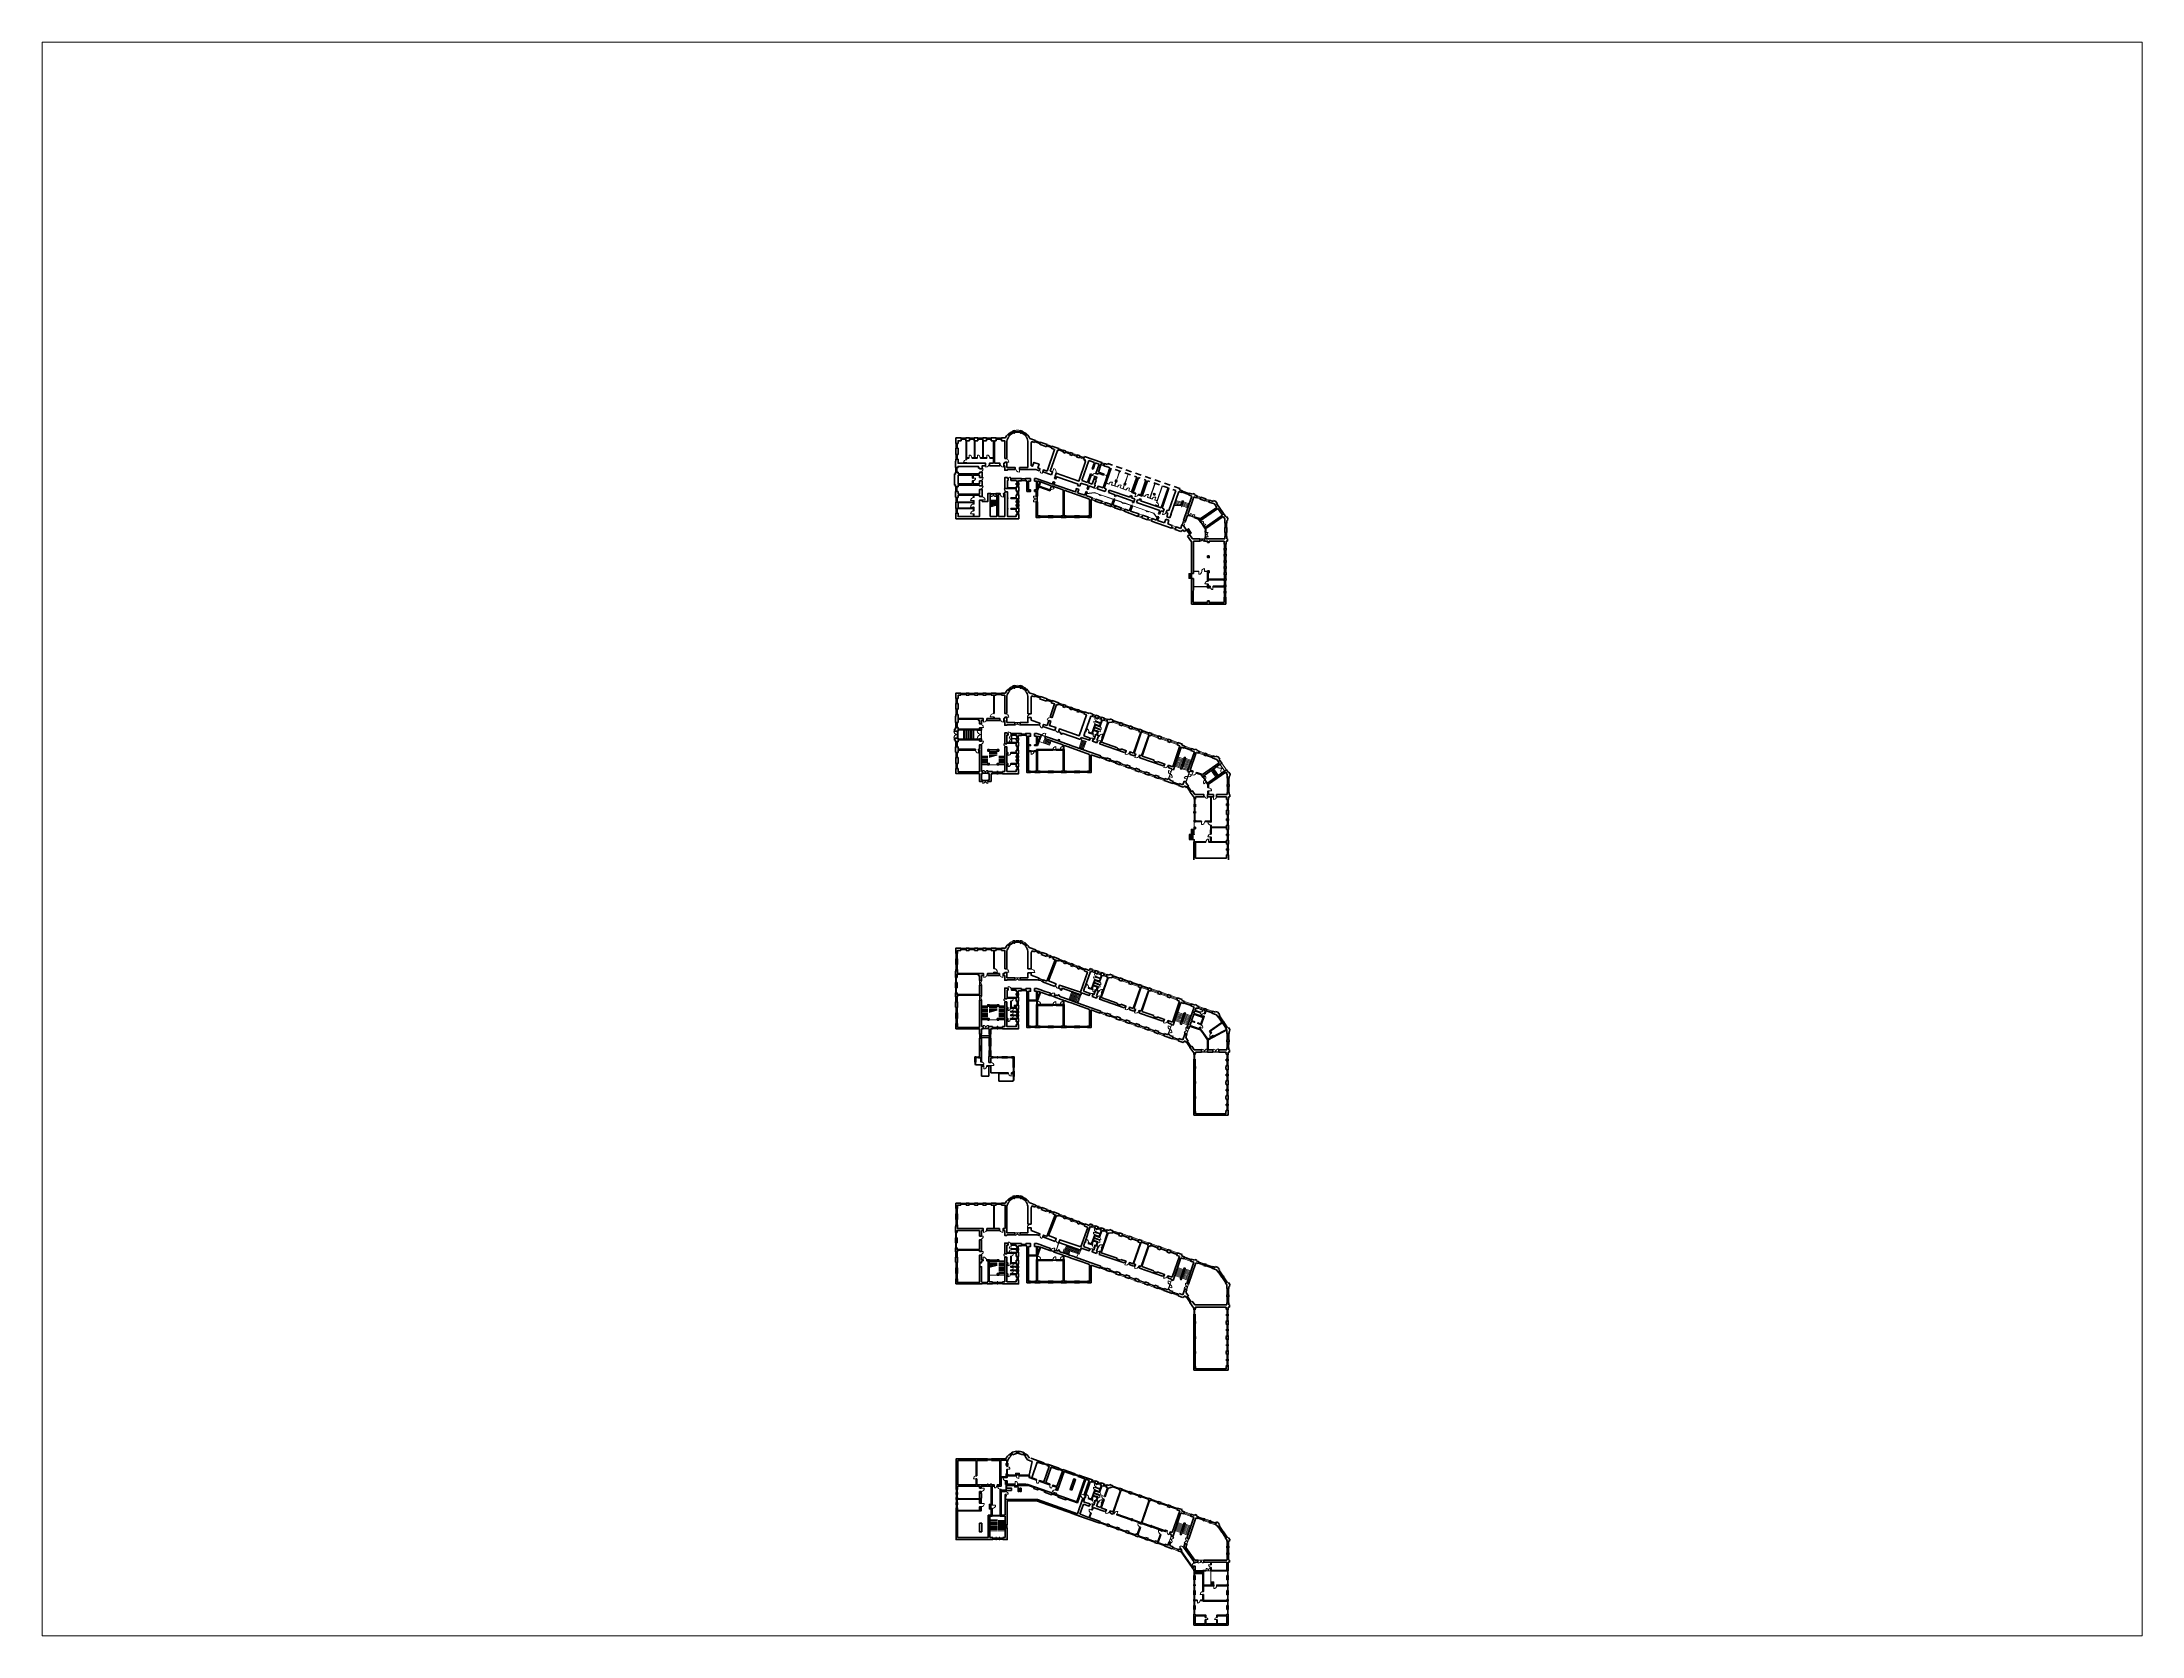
# Paper-space layout 'Rozvržení1' of a CAD drawing. Header units: millimetres. Extents: x 26 to 231, y 20 to 176.
# The model-space entities are those that its viewports show. They can reach past a viewport. Long polylines and large blocks are cut down to what shows.
import ezdxf

# ---------------------------------------------------------------- set-up
doc = ezdxf.new("R2010")
doc.units = ezdxf.units.MM
doc.header["$LTSCALE"] = 400
doc.linetypes.add('ČÁRKOVANÁ', pattern=[0.75, 0.5, -0.25])
for name, color, linetype, lineweight in [('_Razitko_nic', 7, 'Continuous', 9), ('RG_dveře', 3, 'Continuous', 9), ('RG_okna', 3, 'Continuous', 9), ('RG_schodiště', 94, 'Continuous', 9), ('RG_výrobky zámečník-šatny', 6, 'Continuous', 9), ('RG_zdivo nové', 1, 'Continuous', 50), ('RG_zdivo stavajici', 30, 'Continuous', 50), ('RG_zdivo stávající', 30, 'Continuous', 50)]:
    doc.layers.add(name, color=color, linetype=linetype, lineweight=lineweight)
doc.layers.add('skryto', color=7, linetype='Continuous')
doc.styles.add('Arial 250', font='', dxfattribs={"height": 250})
doc.styles.get('Arial 250').set_extended_font_data('Arial', bold=True)

# ---------------------------------------------------------------- blocks, each defined once
blk = doc.blocks.new('*U35')
blk.add_line((600, -323), (600, -1173))
for points in [[(-300, 477), (-250, 477), (-250, -323), (-300, -323)], [(650, 477), (600, 477), (600, -323), (650, -323)]]:
    blk.add_lwpolyline(points)
blk.add_arc((600, -323), 850, 180, 270)
at = {"layer": 'RG_zdivo stávající'}
for p, q in [((-300, 477), (-300, -323)), ((650, 477), (650, -323))]:
    blk.add_line(p, q, dxfattribs=at)
blk = doc.blocks.new('*U33')
blk.add_line((600, -323), (600, -1123))
for points in [[(-250, -173), (-200, -173), (-200, -323), (-250, -323)], [(650, -173), (600, -173), (600, -323), (650, -323)]]:
    blk.add_lwpolyline(points)
blk.add_arc((600, -323), 800, 180, 270)
at = {"layer": 'RG_zdivo stávající'}
for p, q in [((-250, -173), (-250, -323)), ((650, -173), (650, -323))]:
    blk.add_line(p, q, dxfattribs=at)
blk = doc.blocks.new('*U34')
blk.add_line((600, -323), (600, -1123))
for points in [[(-250, -173), (-200, -173), (-200, -323), (-250, -323)], [(650, -173), (600, -173), (600, -323), (650, -323)]]:
    blk.add_lwpolyline(points)
blk.add_arc((600, -323), 800, 180, 270)
at = {"layer": 'RG_zdivo stávající'}
for p, q in [((-250, -173), (-250, -323)), ((650, -173), (650, -323))]:
    blk.add_line(p, q, dxfattribs=at)
blk = doc.blocks.new('*U31')
blk.add_line((-200, -303), (-200, -1103))
for points in [[(-250, -103), (-200, -103), (-200, -303), (-250, -303)], [(650, -103), (600, -103), (600, -303), (650, -303)]]:
    blk.add_lwpolyline(points)
blk.add_arc((-200, -303), 800, 270, 0)
at = {"layer": 'RG_zdivo stávající'}
for p, q in [((-250, -103), (-250, -303)), ((650, -103), (650, -303))]:
    blk.add_line(p, q, dxfattribs=at)
blk = doc.blocks.new('1200_560_1560')
at = {"layer": 'RG_okna'}
for points in [[(45734, 2964), (46934, 2964)], [(45734, 2689), (46934, 2689)], [(45734, 2629), (46934, 2629)], [(45734, 2164), (46934, 2164)]]:
    blk.add_lwpolyline(points, dxfattribs=at)
at = {"layer": 'RG_zdivo stávající'}
for points in [[(45734, 2164), (45734, 2964)], [(46934, 2964), (46934, 2164)]]:
    blk.add_lwpolyline(points, dxfattribs=at)
blk = doc.blocks.new('*U32')
blk.add_line((600, -173), (600, 627))
for points in [[(-250, -773), (-200, -773), (-200, -173), (-250, -173)], [(650, -773), (600, -773), (600, -173), (650, -173)]]:
    blk.add_lwpolyline(points)
blk.add_arc((600, -173), 800, 90, 180)
at = {"layer": 'RG_zdivo stávající'}
for p, q in [((-250, -773), (-250, -173)), ((650, -773), (650, -173))]:
    blk.add_line(p, q, dxfattribs=at)
blk = doc.blocks.new('900_1300_1640')
at = {"layer": 'RG_okna'}
for points in [[(139718, -7536), (140618, -7536)], [(139718, -7881), (140618, -7881)], [(139718, -7941), (140618, -7941)], [(139718, -8286), (140618, -8286)]]:
    blk.add_lwpolyline(points, dxfattribs=at)
at = {"layer": 'RG_zdivo stávající'}
for points in [[(139718, -8286), (139718, -7536)], [(140618, -7536), (140618, -8286)]]:
    blk.add_lwpolyline(points, dxfattribs=at)
blk = doc.blocks.new('1200_1260_560_2')
at = {"layer": 'RG_okna'}
for points in [[(43247, -7886), (42047, -7886)], [(43247, -8151), (42047, -8151)], [(43247, -8211), (42047, -8211)], [(43247, -8486), (42047, -8486)]]:
    blk.add_lwpolyline(points, dxfattribs=at)
at = {"layer": 'RG_zdivo stávající'}
for points in [[(42047, -8486), (42047, -7886)], [(43247, -7886), (43247, -8486)]]:
    blk.add_lwpolyline(points, dxfattribs=at)
blk = doc.blocks.new('dvere_800_koje')
at = {"layer": 'RG_dveře'}
blk.add_line((67689, -3326), (67689, -4126), dxfattribs=at)
for points in [[(67639, -3256), (67689, -3256), (67689, -3326), (67639, -3326)], [(68539, -3256), (68489, -3256), (68489, -3326), (68539, -3326)]]:
    blk.add_lwpolyline(points, dxfattribs=at)
blk.add_arc((67689, -3326), 800, 270, 0, dxfattribs=at)
at = {"layer": 'RG_výrobky zámečník-šatny'}
for points in [[(67639, -3256), (67639, -3326)], [(68539, -3256), (68539, -3326)]]:
    blk.add_lwpolyline(points, dxfattribs=at)
blk = doc.blocks.new('1200_680_1620_3')
at = {"layer": 'RG_okna'}
for points in [[(30188, 2145), (29797, 3280)], [(30420, 2225), (30029, 3359)], [(30476, 2244), (30086, 3379)], [(30708, 2324), (30317, 3459)]]:
    blk.add_lwpolyline(points, dxfattribs=at)
at = {"layer": 'RG_zdivo stávající'}
for points in [[(29797, 3280), (30317, 3459)], [(30708, 2324), (30188, 2145)]]:
    blk.add_lwpolyline(points, dxfattribs=at)
blk = doc.blocks.new('okno_oblouk')
at = {"layer": 'RG_okna'}
for points in [[(109066, -107732), (110666, -107732)], [(109066, -107985), (110666, -107985)], [(109066, -108045), (110666, -108045)]]:
    blk.add_lwpolyline(points, dxfattribs=at)
blk.add_arc((109866, -104509), 3871, 258.073817, 281.926183, dxfattribs=at)
at = {"layer": 'RG_zdivo stávající'}
for points in [[(109066, -107577), (109066, -108296)], [(110666, -107577), (110666, -108296)]]:
    blk.add_lwpolyline(points, dxfattribs=at)
blk = doc.blocks.new('*U30')
blk.add_line((750, -143), (750, 957))
for points in [[(-400, -293), (-350, -293), (-350, -143), (-400, -143)], [(800, -293), (750, -293), (750, -143), (800, -143)]]:
    blk.add_lwpolyline(points)
blk.add_arc((750, -143), 1100, 90, 180)
at = {"layer": 'RG_zdivo stávající'}
for p, q in [((-400, -293), (-400, -143)), ((800, -293), (800, -143))]:
    blk.add_line(p, q, dxfattribs=at)
blk = doc.blocks.new('*U28')
blk.add_line((-350, -293), (-350, -1293))
for points in [[(-400, -143), (-350, -143), (-350, -293), (-400, -293)], [(700, -143), (650, -143), (650, -293), (700, -293)]]:
    blk.add_lwpolyline(points)
blk.add_arc((-350, -293), 1000, 270, 0)
at = {"layer": 'RG_zdivo stávající'}
for p, q in [((-400, -143), (-400, -293)), ((700, -143), (700, -293))]:
    blk.add_line(p, q, dxfattribs=at)
blk = doc.blocks.new('*U29')
blk.add_line((350, -293), (350, -993))
for points in [[(-400, -143), (-350, -143), (-350, -293), (-400, -293)], [(400, -143), (350, -143), (350, -293), (400, -293)]]:
    blk.add_lwpolyline(points)
blk.add_arc((350, -293), 700, 180, 270)
at = {"layer": 'RG_zdivo stávající'}
for p, q in [((-400, -143), (-400, -293)), ((400, -143), (400, -293))]:
    blk.add_line(p, q, dxfattribs=at)
blk = doc.blocks.new('*U25')
blk.add_line((650, -293), (650, -1293))
for points in [[(-400, -143), (-350, -143), (-350, -293), (-400, -293)], [(700, -143), (650, -143), (650, -293), (700, -293)]]:
    blk.add_lwpolyline(points)
blk.add_arc((650, -293), 1000, 180, 270)
at = {"layer": 'RG_zdivo stávající'}
for p, q in [((-400, -143), (-400, -293)), ((700, -143), (700, -293))]:
    blk.add_line(p, q, dxfattribs=at)
blk = doc.blocks.new('*U26')
blk.add_line((-350, -293), (-350, -1293))
for points in [[(-400, -143), (-350, -143), (-350, -293), (-400, -293)], [(700, -143), (650, -143), (650, -293), (700, -293)]]:
    blk.add_lwpolyline(points)
blk.add_arc((-350, -293), 1000, 270, 0)
at = {"layer": 'RG_zdivo stávající'}
for p, q in [((-400, -143), (-400, -293)), ((700, -143), (700, -293))]:
    blk.add_line(p, q, dxfattribs=at)
blk = doc.blocks.new('*U18')
blk.add_line((550, -293), (550, -1193))
for points in [[(-400, -143), (-350, -143), (-350, -293), (-400, -293)], [(600, -143), (550, -143), (550, -293), (600, -293)]]:
    blk.add_lwpolyline(points)
blk.add_arc((550, -293), 900, 180, 270)
at = {"layer": 'RG_zdivo stávající'}
for p, q in [((-400, -143), (-400, -293)), ((600, -143), (600, -293))]:
    blk.add_line(p, q, dxfattribs=at)
blk = doc.blocks.new('*U27')
blk.add_line((-350, -293), (-350, -1093))
for points in [[(-400, -143), (-350, -143), (-350, -293), (-400, -293)], [(500, -143), (450, -143), (450, -293), (500, -293)]]:
    blk.add_lwpolyline(points)
blk.add_arc((-350, -293), 800, 270, 0)
at = {"layer": 'RG_zdivo stávající'}
for p, q in [((-400, -143), (-400, -293)), ((500, -143), (500, -293))]:
    blk.add_line(p, q, dxfattribs=at)
blk = doc.blocks.new('*U22')
blk.add_line((650, -293), (650, -1193))
for points in [[(-300, -143), (-250, -143), (-250, -293), (-300, -293)], [(700, -143), (650, -143), (650, -293), (700, -293)]]:
    blk.add_lwpolyline(points)
blk.add_arc((650, -293), 900, 180, 270)
at = {"layer": 'RG_zdivo stávající'}
for p, q in [((-300, -143), (-300, -293)), ((700, -143), (700, -293))]:
    blk.add_line(p, q, dxfattribs=at)
blk = doc.blocks.new('*U23')
blk.add_line((-350, -293), (-350, -1483))
for points in [[(-400, -143), (-350, -143), (-350, -293), (-400, -293)], [(890, -143), (840, -143), (840, -293), (890, -293)]]:
    blk.add_lwpolyline(points)
blk.add_arc((-350, -293), 1190, 270, 0)
at = {"layer": 'RG_zdivo stávající'}
for p, q in [((-400, -143), (-400, -293)), ((890, -143), (890, -293))]:
    blk.add_line(p, q, dxfattribs=at)
blk = doc.blocks.new('*U24')
blk.add_line((650, -293), (650, -1193))
for points in [[(-300, -93), (-250, -93), (-250, -293), (-300, -293)], [(700, -93), (650, -93), (650, -293), (700, -293)]]:
    blk.add_lwpolyline(points)
blk.add_arc((650, -293), 900, 180, 270)
at = {"layer": 'RG_zdivo stávající'}
for p, q in [((-300, -93), (-300, -293)), ((700, -93), (700, -293))]:
    blk.add_line(p, q, dxfattribs=at)
blk = doc.blocks.new('*U21')
blk.add_line((-350, -143), (-350, 657))
for points in [[(-400, -243), (-350, -243), (-350, -143), (-400, -143)], [(500, -243), (450, -243), (450, -143), (500, -143)]]:
    blk.add_lwpolyline(points)
blk.add_arc((-350, -143), 800, 0, 90)
at = {"layer": 'RG_zdivo stávající'}
for p, q in [((-400, -243), (-400, -143)), ((500, -243), (500, -143))]:
    blk.add_line(p, q, dxfattribs=at)
blk = doc.blocks.new('*U19')
blk.add_line((550, -293), (550, -993))
for points in [[(-200, -123), (-150, -123), (-150, -293), (-200, -293)], [(600, -123), (550, -123), (550, -293), (600, -293)]]:
    blk.add_lwpolyline(points)
blk.add_arc((550, -293), 700, 180, 270)
at = {"layer": 'RG_zdivo stávající'}
for p, q in [((-200, -123), (-200, -293)), ((600, -123), (600, -293))]:
    blk.add_line(p, q, dxfattribs=at)
blk = doc.blocks.new('*U20')
blk.add_line((-250, -293), (-250, -1193))
for points in [[(-300, 487), (-250, 487), (-250, -293), (-300, -293)], [(700, 487), (650, 487), (650, -293), (700, -293)]]:
    blk.add_lwpolyline(points)
blk.add_arc((-250, -293), 900, 270, 0)
at = {"layer": 'RG_zdivo stávající'}
for p, q in [((-300, 487), (-300, -293)), ((700, 487), (700, -293))]:
    blk.add_line(p, q, dxfattribs=at)
blk = doc.blocks.new('*U17')
blk.add_line((-250, -193), (-250, 707))
for points in [[(-300, -293), (-250, -293), (-250, -193), (-300, -193)], [(700, -293), (650, -293), (650, -193), (700, -193)]]:
    blk.add_lwpolyline(points)
blk.add_arc((-250, -193), 900, 0, 90)
at = {"layer": 'RG_zdivo stávající'}
for p, q in [((-300, -293), (-300, -193)), ((700, -293), (700, -193))]:
    blk.add_line(p, q, dxfattribs=at)
blk = doc.blocks.new('*U59')
blk.add_line((600, -323), (600, -1273))
for points in [[(-400, -173), (-350, -173), (-350, -323), (-400, -323)], [(650, -173), (600, -173), (600, -323), (650, -323)]]:
    blk.add_lwpolyline(points)
blk.add_arc((600, -323), 950, 180, 270)
at = {"layer": 'RG_zdivo stávající'}
for p, q in [((-400, -173), (-400, -323)), ((650, -173), (650, -323))]:
    blk.add_line(p, q, dxfattribs=at)
blk = doc.blocks.new('*U57')
blk.add_line((-200, -173), (-200, 627))
for points in [[(-250, -323), (-200, -323), (-200, -173), (-250, -173)], [(650, -323), (600, -323), (600, -173), (650, -173)]]:
    blk.add_lwpolyline(points)
blk.add_arc((-200, -173), 800, 0, 90)
at = {"layer": 'RG_zdivo stávající'}
for p, q in [((-250, -323), (-250, -173)), ((650, -323), (650, -173))]:
    blk.add_line(p, q, dxfattribs=at)
blk = doc.blocks.new('*U56')
blk.add_line((-200, -173), (-200, 427))
for points in [[(-241, -293), (-200, -293), (-200, -173), (-241, -173)], [(441, -293), (400, -293), (400, -173), (441, -173)]]:
    blk.add_lwpolyline(points)
blk.add_arc((-200, -173), 600, 0, 90)
at = {"layer": 'RG_zdivo stávající'}
for p, q in [((-241, -293), (-241, -173)), ((441, -293), (441, -173))]:
    blk.add_line(p, q, dxfattribs=at)
blk = doc.blocks.new('*U58')
blk.add_line((-200, -323), (-200, -923))
for points in [[(-241, -173), (-200, -173), (-200, -323), (-241, -323)], [(441, -173), (400, -173), (400, -323), (441, -323)]]:
    blk.add_lwpolyline(points)
blk.add_arc((-200, -323), 600, 270, 0)
at = {"layer": 'RG_zdivo stávající'}
for p, q in [((-241, -173), (-241, -323)), ((441, -173), (441, -323))]:
    blk.add_line(p, q, dxfattribs=at)
blk = doc.blocks.new('*U55')
blk.add_line((600, -173), (600, 627))
for points in [[(-250, -323), (-200, -323), (-200, -173), (-250, -173)], [(650, -323), (600, -323), (600, -173), (650, -173)]]:
    blk.add_lwpolyline(points)
blk.add_arc((600, -173), 800, 90, 180)
at = {"layer": 'RG_zdivo stávající'}
for p, q in [((-250, -323), (-250, -173)), ((650, -323), (650, -173))]:
    blk.add_line(p, q, dxfattribs=at)
blk = doc.blocks.new('1800_2030_1050')
at = {"layer": 'RG_okna'}
for points in [[(118088, 2964), (119858, 2964)], [(118088, 2689), (119858, 2689)], [(118088, 2629), (119858, 2629)], [(118088, 2454), (119858, 2454)]]:
    blk.add_lwpolyline(points, dxfattribs=at)
at = {"layer": 'RG_zdivo stávající'}
for points in [[(118088, 2314), (118088, 2964)], [(119858, 2964), (119858, 2314)]]:
    blk.add_lwpolyline(points, dxfattribs=at)
blk = doc.blocks.new('2100_2070_920')
at = {"layer": 'RG_okna'}
for points in [[(117898, -7976), (119998, -7976)], [(117898, -8251), (119998, -8251)], [(117898, -8311), (119998, -8311)], [(117898, -8586), (119998, -8586)]]:
    blk.add_lwpolyline(points, dxfattribs=at)
at = {"layer": 'RG_zdivo stávající'}
for points in [[(117898, -8586), (117898, -7836)], [(119998, -7836), (119998, -8586)]]:
    blk.add_lwpolyline(points, dxfattribs=at)
blk = doc.blocks.new('*U54')
blk.add_line((600, -323), (600, -1273))
for points in [[(-400, -143), (-350, -143), (-350, -323), (-400, -323)], [(650, -143), (600, -143), (600, -323), (650, -323)]]:
    blk.add_lwpolyline(points)
blk.add_arc((600, -323), 950, 180, 270)
at = {"layer": 'RG_zdivo stávající'}
for p, q in [((-400, -143), (-400, -323)), ((650, -143), (650, -323))]:
    blk.add_line(p, q, dxfattribs=at)
blk = doc.blocks.new('*U49')
blk.add_line((-350, -143), (-350, 807))
for points in [[(-400, -323), (-350, -323), (-350, -143), (-400, -143)], [(650, -323), (600, -323), (600, -143), (650, -143)]]:
    blk.add_lwpolyline(points)
blk.add_arc((-350, -143), 950, 0, 90)
at = {"layer": 'RG_zdivo stávající'}
for p, q in [((-400, -323), (-400, -143)), ((650, -323), (650, -143))]:
    blk.add_line(p, q, dxfattribs=at)
blk = doc.blocks.new('*U50')
blk.add_line((600, -143), (600, 807))
for points in [[(-400, -323), (-350, -323), (-350, -143), (-400, -143)], [(650, -323), (600, -323), (600, -143), (650, -143)]]:
    blk.add_lwpolyline(points)
blk.add_arc((600, -143), 950, 90, 180)
at = {"layer": 'RG_zdivo stávající'}
for p, q in [((-400, -323), (-400, -143)), ((650, -323), (650, -143))]:
    blk.add_line(p, q, dxfattribs=at)
blk = doc.blocks.new('*U51')
blk.add_line((-350, -143), (-350, 807))
for points in [[(-400, -243), (-350, -243), (-350, -143), (-400, -143)], [(650, -243), (600, -243), (600, -143), (650, -143)]]:
    blk.add_lwpolyline(points)
blk.add_arc((-350, -143), 950, 0, 90)
at = {"layer": 'RG_zdivo stávající'}
for p, q in [((-400, -243), (-400, -143)), ((650, -243), (650, -143))]:
    blk.add_line(p, q, dxfattribs=at)
blk = doc.blocks.new('*U52')
blk.add_line((-200, -143), (-200, 657))
for points in [[(-250, -803), (-200, -803), (-200, -143), (-250, -143)], [(650, -803), (600, -803), (600, -143), (650, -143)]]:
    blk.add_lwpolyline(points)
blk.add_arc((-200, -143), 800, 0, 90)
at = {"layer": 'RG_zdivo stávající'}
for p, q in [((-250, -803), (-250, -143)), ((650, -803), (650, -143))]:
    blk.add_line(p, q, dxfattribs=at)
blk = doc.blocks.new('*U53')
blk.add_line((600, -303), (600, -1103))
for points in [[(-250, -143), (-200, -143), (-200, -303), (-250, -303)], [(650, -143), (600, -143), (600, -303), (650, -303)]]:
    blk.add_lwpolyline(points)
blk.add_arc((600, -303), 800, 180, 270)
at = {"layer": 'RG_zdivo stávající'}
for p, q in [((-250, -143), (-250, -303)), ((650, -143), (650, -303))]:
    blk.add_line(p, q, dxfattribs=at)
blk = doc.blocks.new('*U47')
blk.add_line((-200, -303), (-200, -1103))
for points in [[(-250, -143), (-200, -143), (-200, -303), (-250, -303)], [(650, -143), (600, -143), (600, -303), (650, -303)]]:
    blk.add_lwpolyline(points)
blk.add_arc((-200, -303), 800, 270, 0)
at = {"layer": 'RG_zdivo stávající'}
for p, q in [((-250, -143), (-250, -303)), ((650, -143), (650, -303))]:
    blk.add_line(p, q, dxfattribs=at)
blk = doc.blocks.new('*U48')
blk.add_line((450, -243), (450, -1043))
for points in [[(-400, -143), (-350, -143), (-350, -243), (-400, -243)], [(500, -143), (450, -143), (450, -243), (500, -243)]]:
    blk.add_lwpolyline(points)
blk.add_arc((450, -243), 800, 180, 270)
at = {"layer": 'RG_zdivo stávající'}
for p, q in [((-400, -143), (-400, -243)), ((500, -143), (500, -243))]:
    blk.add_line(p, q, dxfattribs=at)
blk = doc.blocks.new('*U60')
at = {"layer": 'RG_schodiště'}
blk.add_lwpolyline([(-895, 0), (895, 0)], dxfattribs=at)
blk = doc.blocks.new('*U61')
at = {"layer": 'RG_schodiště', "color": 0, "linetype": 'ByBlock', "lineweight": -2, "transparency": 16777216}
for p in [(0, 2560), (0, 2240), (0, 1920), (0, 1600), (0, 1280), (0, 960), (0, 640), (0, 320), (0, 0)]:
    blk.add_blockref('*U60', p, dxfattribs=at)
blk = doc.blocks.new('*U62')
at = {"layer": 'RG_schodiště'}
blk.add_lwpolyline([(-895, 0), (895, 0)], dxfattribs=at)
blk = doc.blocks.new('*U63')
at = {"layer": 'RG_schodiště', "color": 0, "linetype": 'ByBlock', "lineweight": -2, "transparency": 16777216}
for p in [(0, 2560), (0, 2240), (0, 1920), (0, 1600), (0, 1280), (0, 960), (0, 640), (0, 320), (0, 0)]:
    blk.add_blockref('*U62', p, dxfattribs=at)
blk = doc.blocks.new('1520_2900_900_3')
at = {"layer": 'RG_okna'}
for points in [[(93845, -104449), (95365, -104449)], [(93845, -104669), (95365, -104669)], [(93845, -104729), (95365, -104729)], [(93845, -104949), (95365, -104949)]]:
    blk.add_lwpolyline(points, dxfattribs=at)
at = {"layer": 'RG_zdivo stávající'}
for points in [[(93845, -104299), (93845, -104949)], [(95365, -104299), (95365, -104949)]]:
    blk.add_lwpolyline(points, dxfattribs=at)
blk = doc.blocks.new('1520_4')
at = {"layer": 'RG_okna'}
for points in [[(127481, -97490), (127481, -95970)], [(127751, -97490), (127751, -95970)], [(127811, -97490), (127811, -95970)], [(128081, -97490), (128081, -95970)]]:
    blk.add_lwpolyline(points, dxfattribs=at)
at = {"layer": 'RG_zdivo stávající'}
for points in [[(127331, -95970), (128081, -95970)], [(127331, -97490), (128081, -97490)]]:
    blk.add_lwpolyline(points, dxfattribs=at)
blk = doc.blocks.new('okno_1240_4')
at = {"layer": 'RG_okna'}
for points in [[(115521, -82400), (114281, -82400)], [(115521, -82620), (114281, -82620)], [(115521, -82680), (114281, -82680)], [(115521, -82900), (114281, -82900)]]:
    blk.add_lwpolyline(points, dxfattribs=at)
at = {"layer": 'RG_zdivo stávající'}
for points in [[(114281, -83050), (114281, -82400)], [(115521, -83050), (115521, -82400)]]:
    blk.add_lwpolyline(points, dxfattribs=at)
blk = doc.blocks.new('*U46')
blk.add_line((-350, -293), (-350, -1093))
for points in [[(-400, -143), (-350, -143), (-350, -293), (-400, -293)], [(500, -143), (450, -143), (450, -293), (500, -293)]]:
    blk.add_lwpolyline(points)
blk.add_arc((-350, -293), 800, 270, 0)
at = {"layer": 'RG_zdivo stávající'}
for p, q in [((-400, -143), (-400, -293)), ((500, -143), (500, -293))]:
    blk.add_line(p, q, dxfattribs=at)
blk = doc.blocks.new('*U45')
blk.add_line((-350, -113), (-350, 587))
for points in [[(-400, -293), (-350, -293), (-350, -113), (-400, -113)], [(400, -293), (350, -293), (350, -113), (400, -113)]]:
    blk.add_lwpolyline(points)
blk.add_arc((-350, -113), 700, 0, 90)
at = {"layer": 'RG_zdivo stávající'}
for p, q in [((-400, -293), (-400, -113)), ((400, -293), (400, -113))]:
    blk.add_line(p, q, dxfattribs=at)
blk = doc.blocks.new('*U43')
blk.add_line((-350, -153), (-350, 847))
for points in [[(-400, -293), (-350, -293), (-350, -153), (-400, -153)], [(700, -293), (650, -293), (650, -153), (700, -153)]]:
    blk.add_lwpolyline(points)
blk.add_arc((-350, -153), 1000, 0, 90)
at = {"layer": 'RG_zdivo stávající'}
for p, q in [((-400, -293), (-400, -153)), ((700, -293), (700, -153))]:
    blk.add_line(p, q, dxfattribs=at)
blk = doc.blocks.new('*U44')
blk.add_line((500, -293), (500, -1143))
for points in [[(-400, 7), (-350, 7), (-350, -293), (-400, -293)], [(550, 7), (500, 7), (500, -293), (550, -293)]]:
    blk.add_lwpolyline(points)
blk.add_arc((500, -293), 850, 180, 270)
at = {"layer": 'RG_zdivo stávající'}
for p, q in [((-400, 7), (-400, -293)), ((550, 7), (550, -293))]:
    blk.add_line(p, q, dxfattribs=at)
blk = doc.blocks.new('*U64')
at = {"layer": 'RG_schodiště'}
blk.add_lwpolyline([(0, -1375), (0, 1375)], dxfattribs=at)
blk = doc.blocks.new('*U65')
at = {"layer": 'RG_schodiště', "color": 0, "linetype": 'ByBlock', "lineweight": -2, "transparency": 16777216}
for p in [(-3060, 0), (-2720, 0), (-2380, 0), (-2040, 0), (-1700, 0), (-1360, 0), (-1020, 0), (-680, 0), (-340, 0), (0, 0)]:
    blk.add_blockref('*U64', p, dxfattribs=at)
blk = doc.blocks.new('*U69')
blk.add_line((-200, -173), (-200, 527))
for points in [[(-241, -323), (-200, -323), (-200, -173), (-241, -173)], [(541, -323), (500, -323), (500, -173), (541, -173)]]:
    blk.add_lwpolyline(points)
blk.add_arc((-200, -173), 700, 0, 90)
at = {"layer": 'RG_zdivo stávající'}
for p, q in [((-241, -323), (-241, -173)), ((541, -323), (541, -173))]:
    blk.add_line(p, q, dxfattribs=at)
blk = doc.blocks.new('*U70')
blk.add_line((-200, -323), (-200, -1023))
for points in [[(-241, -173), (-200, -173), (-200, -323), (-241, -323)], [(541, -173), (500, -173), (500, -323), (541, -323)]]:
    blk.add_lwpolyline(points)
blk.add_arc((-200, -323), 700, 270, 0)
at = {"layer": 'RG_zdivo stávající'}
for p, q in [((-241, -173), (-241, -323)), ((541, -173), (541, -323))]:
    blk.add_line(p, q, dxfattribs=at)
blk = doc.blocks.new('*U67')
blk.add_line((-200, -173), (-200, 427))
for points in [[(-241, -253), (-200, -253), (-200, -173), (-241, -173)], [(441, -253), (400, -253), (400, -173), (441, -173)]]:
    blk.add_lwpolyline(points)
blk.add_arc((-200, -173), 600, 0, 90)
at = {"layer": 'RG_zdivo stávající'}
for p, q in [((-241, -253), (-241, -173)), ((441, -253), (441, -173))]:
    blk.add_line(p, q, dxfattribs=at)
blk = doc.blocks.new('*U68')
blk.add_line((400, -173), (400, 427))
for points in [[(-241, -253), (-200, -253), (-200, -173), (-241, -173)], [(441, -253), (400, -253), (400, -173), (441, -173)]]:
    blk.add_lwpolyline(points)
blk.add_arc((400, -173), 600, 90, 180)
at = {"layer": 'RG_zdivo stávající'}
for p, q in [((-241, -253), (-241, -173)), ((441, -253), (441, -173))]:
    blk.add_line(p, q, dxfattribs=at)
blk = doc.blocks.new('*U71')
blk.add_line((600, -143), (600, 657))
for points in [[(-250, -323), (-200, -323), (-200, -143), (-250, -143)], [(650, -323), (600, -323), (600, -143), (650, -143)]]:
    blk.add_lwpolyline(points)
blk.add_arc((600, -143), 800, 90, 180)
at = {"layer": 'RG_zdivo stávající'}
for p, q in [((-250, -323), (-250, -143)), ((650, -323), (650, -143))]:
    blk.add_line(p, q, dxfattribs=at)
blk = doc.blocks.new('*U77')
blk.add_line((-350, -143), (-350, 857))
for points in [[(-400, -293), (-350, -293), (-350, -143), (-400, -143)], [(700, -293), (650, -293), (650, -143), (700, -143)]]:
    blk.add_lwpolyline(points)
blk.add_arc((-350, -143), 1000, 0, 90)
at = {"layer": 'RG_zdivo stávající'}
for p, q in [((-400, -293), (-400, -143)), ((700, -293), (700, -143))]:
    blk.add_line(p, q, dxfattribs=at)
blk = doc.blocks.new('*U138')
blk.add_line((-350, -293), (-350, -1193))
for points in [[(-400, -143), (-350, -143), (-350, -293), (-400, -293)], [(600, -143), (550, -143), (550, -293), (600, -293)]]:
    blk.add_lwpolyline(points)
blk.add_arc((-350, -293), 900, 270, 0)
at = {"layer": 'RG_zdivo stávající'}
for p, q in [((-400, -143), (-400, -293)), ((600, -143), (600, -293))]:
    blk.add_line(p, q, dxfattribs=at)
blk = doc.blocks.new('*U76')
blk.add_line((-350, -293), (-350, -1293))
for points in [[(-400, -153), (-350, -153), (-350, -293), (-400, -293)], [(700, -153), (650, -153), (650, -293), (700, -293)]]:
    blk.add_lwpolyline(points)
blk.add_arc((-350, -293), 1000, 270, 0)
at = {"layer": 'RG_zdivo stávající'}
for p, q in [((-400, -153), (-400, -293)), ((700, -153), (700, -293))]:
    blk.add_line(p, q, dxfattribs=at)
blk = doc.blocks.new('okno_900')
at = {"layer": 'RG_okna'}
for points in [[(167404, -103572), (168244, -103894)], [(167483, -103366), (168323, -103689)], [(167504, -103310), (168344, -103633)], [(167583, -103105), (168423, -103427)]]:
    blk.add_lwpolyline(points, dxfattribs=at)
at = {"layer": 'RG_zdivo stávající'}
for points in [[(167637, -102965), (167404, -103572)], [(168477, -103287), (168244, -103894)]]:
    blk.add_lwpolyline(points, dxfattribs=at)
blk = doc.blocks.new('*U74')
blk.add_line((350, -93), (350, 607))
for points in [[(-400, -293), (-350, -293), (-350, -93), (-400, -93)], [(400, -293), (350, -293), (350, -93), (400, -93)]]:
    blk.add_lwpolyline(points)
blk.add_arc((350, -93), 700, 90, 180)
at = {"layer": 'RG_zdivo stávající'}
for p, q in [((-400, -293), (-400, -93)), ((400, -293), (400, -93))]:
    blk.add_line(p, q, dxfattribs=at)
blk = doc.blocks.new('*U75')
blk.add_line((-350, -293), (-350, -1093))
for points in [[(-400, -173), (-350, -173), (-350, -293), (-400, -293)], [(500, -173), (450, -173), (450, -293), (500, -293)]]:
    blk.add_lwpolyline(points)
blk.add_arc((-350, -293), 800, 270, 0)
at = {"layer": 'RG_zdivo stávající'}
for p, q in [((-400, -173), (-400, -293)), ((500, -173), (500, -293))]:
    blk.add_line(p, q, dxfattribs=at)
blk = doc.blocks.new('*U72')
blk.add_line((350, -93), (350, 807))
for points in [[(-600, -713), (-550, -713), (-550, -93), (-600, -93)], [(400, -713), (350, -713), (350, -93), (400, -93)]]:
    blk.add_lwpolyline(points)
blk.add_arc((350, -93), 900, 90, 180)
at = {"layer": 'RG_zdivo stávající'}
for p, q in [((-600, -713), (-600, -93)), ((400, -713), (400, -93))]:
    blk.add_line(p, q, dxfattribs=at)
blk = doc.blocks.new('*U73')
blk.add_line((450, -293), (450, -1093))
for points in [[(-400, -93), (-350, -93), (-350, -293), (-400, -293)], [(500, -93), (450, -93), (450, -293), (500, -293)]]:
    blk.add_lwpolyline(points)
blk.add_arc((450, -293), 800, 180, 270)
at = {"layer": 'RG_zdivo stávající'}
for p, q in [((-400, -93), (-400, -293)), ((500, -93), (500, -293))]:
    blk.add_line(p, q, dxfattribs=at)
blk = doc.blocks.new('*U81')
blk.add_line((-350, -293), (-350, -1293))
for points in [[(-400, -143), (-350, -143), (-350, -293), (-400, -293)], [(700, -143), (650, -143), (650, -293), (700, -293)]]:
    blk.add_lwpolyline(points)
blk.add_arc((-350, -293), 1000, 270, 0)
at = {"layer": 'RG_zdivo stávající'}
for p, q in [((-400, -143), (-400, -293)), ((700, -143), (700, -293))]:
    blk.add_line(p, q, dxfattribs=at)
blk = doc.blocks.new('*U80')
blk.add_line((-350, -143), (-350, 857))
for points in [[(-400, -293), (-350, -293), (-350, -143), (-400, -143)], [(700, -293), (650, -293), (650, -143), (700, -143)]]:
    blk.add_lwpolyline(points)
blk.add_arc((-350, -143), 1000, 0, 90)
at = {"layer": 'RG_zdivo stávající'}
for p, q in [((-400, -293), (-400, -143)), ((700, -293), (700, -143))]:
    blk.add_line(p, q, dxfattribs=at)
blk = doc.blocks.new('*U79')
blk.add_line((800, -173), (800, 827))
for points in [[(-241, -293), (-200, -293), (-200, -173), (-241, -173)], [(841, -293), (800, -293), (800, -173), (841, -173)]]:
    blk.add_lwpolyline(points)
blk.add_arc((800, -173), 1000, 90, 180)
at = {"layer": 'RG_zdivo stávající'}
for p, q in [((-241, -293), (-241, -173)), ((841, -293), (841, -173))]:
    blk.add_line(p, q, dxfattribs=at)
blk = doc.blocks.new('*U106')
blk.add_line((-350, -293), (-350, -1093))
for points in [[(-400, -63), (-350, -63), (-350, -293), (-400, -293)], [(500, -63), (450, -63), (450, -293), (500, -293)]]:
    blk.add_lwpolyline(points)
blk.add_arc((-350, -293), 800, 270, 0)
at = {"layer": 'RG_zdivo stávající'}
for p, q in [((-400, -63), (-400, -293)), ((500, -63), (500, -293))]:
    blk.add_line(p, q, dxfattribs=at)
blk = doc.blocks.new('*U105')
blk.add_line((-350, -293), (-350, -1093))
for points in [[(-400, 167), (-350, 167), (-350, -293), (-400, -293)], [(500, 167), (450, 167), (450, -293), (500, -293)]]:
    blk.add_lwpolyline(points)
blk.add_arc((-350, -293), 800, 270, 0)
at = {"layer": 'RG_zdivo stávající'}
for p, q in [((-400, 167), (-400, -293)), ((500, 167), (500, -293))]:
    blk.add_line(p, q, dxfattribs=at)
blk = doc.blocks.new('*U104')
blk.add_line((450, -143), (450, 657))
for points in [[(-400, -293), (-350, -293), (-350, -143), (-400, -143)], [(500, -293), (450, -293), (450, -143), (500, -143)]]:
    blk.add_lwpolyline(points)
blk.add_arc((450, -143), 800, 90, 180)
at = {"layer": 'RG_zdivo stávající'}
for p, q in [((-400, -293), (-400, -143)), ((500, -293), (500, -143))]:
    blk.add_line(p, q, dxfattribs=at)
blk = doc.blocks.new('*U102')
blk.add_line((-350, 7), (-350, 1007))
for points in [[(-400, -293), (-350, -293), (-350, 7), (-400, 7)], [(700, -293), (650, -293), (650, 7), (700, 7)]]:
    blk.add_lwpolyline(points)
blk.add_arc((-350, 7), 1000, 0, 90)
at = {"layer": 'RG_zdivo stávající'}
for p, q in [((-400, -293), (-400, 7)), ((700, -293), (700, 7))]:
    blk.add_line(p, q, dxfattribs=at)
blk = doc.blocks.new('*U103')
blk.add_line((-350, -293), (-350, -1093))
for points in [[(-400, -193), (-350, -193), (-350, -293), (-400, -293)], [(500, -193), (450, -193), (450, -293), (500, -293)]]:
    blk.add_lwpolyline(points)
blk.add_arc((-350, -293), 800, 270, 0)
at = {"layer": 'RG_zdivo stávající'}
for p, q in [((-400, -193), (-400, -293)), ((500, -193), (500, -293))]:
    blk.add_line(p, q, dxfattribs=at)
blk = doc.blocks.new('*U100')
blk.add_line((-350, 57), (-350, 857))
for points in [[(-400, -293), (-350, -293), (-350, 57), (-400, 57)], [(500, -293), (450, -293), (450, 57), (500, 57)]]:
    blk.add_lwpolyline(points)
blk.add_arc((-350, 57), 800, 0, 90)
at = {"layer": 'RG_zdivo stávající'}
for p, q in [((-400, -293), (-400, 57)), ((500, -293), (500, 57))]:
    blk.add_line(p, q, dxfattribs=at)
blk = doc.blocks.new('*U101')
blk.add_line((450, -152), (450, 648))
for points in [[(-400, -293), (-350, -293), (-350, -152), (-400, -152)], [(500, -293), (450, -293), (450, -152), (500, -152)]]:
    blk.add_lwpolyline(points)
blk.add_arc((450, -152), 800, 90, 180)
at = {"layer": 'RG_zdivo stávající'}
for p, q in [((-400, -293), (-400, -152)), ((500, -293), (500, -152))]:
    blk.add_line(p, q, dxfattribs=at)
blk = doc.blocks.new('*U99')
blk.add_line((-350, 7), (-350, 957))
for points in [[(-400, -493), (-350, -493), (-350, 7), (-400, 7)], [(650, -493), (600, -493), (600, 7), (650, 7)]]:
    blk.add_lwpolyline(points)
blk.add_arc((-350, 7), 950, 0, 90)
at = {"layer": 'RG_zdivo stávající'}
for p, q in [((-400, -493), (-400, 7)), ((650, -493), (650, 7))]:
    blk.add_line(p, q, dxfattribs=at)
blk = doc.blocks.new('*U97')
blk.add_line((450, -293), (450, -1093))
for points in [[(-400, -93), (-350, -93), (-350, -293), (-400, -293)], [(500, -93), (450, -93), (450, -293), (500, -293)]]:
    blk.add_lwpolyline(points)
blk.add_arc((450, -293), 800, 180, 270)
at = {"layer": 'RG_zdivo stávající'}
for p, q in [((-400, -93), (-400, -293)), ((500, -93), (500, -293))]:
    blk.add_line(p, q, dxfattribs=at)
blk = doc.blocks.new('*U98')
blk.add_line((450, -293), (450, -1093))
for points in [[(-400, 227), (-350, 227), (-350, -293), (-400, -293)], [(500, 227), (450, 227), (450, -293), (500, -293)]]:
    blk.add_lwpolyline(points)
blk.add_arc((450, -293), 800, 180, 270)
at = {"layer": 'RG_zdivo stávající'}
for p, q in [((-400, 227), (-400, -293)), ((500, 227), (500, -293))]:
    blk.add_line(p, q, dxfattribs=at)
blk = doc.blocks.new('*U96')
blk.add_line((500, -193), (500, -993))
for points in [[(-350, 7), (-300, 7), (-300, -193), (-350, -193)], [(550, 7), (500, 7), (500, -193), (550, -193)]]:
    blk.add_lwpolyline(points)
blk.add_arc((500, -193), 800, 180, 270)
at = {"layer": 'RG_zdivo stávající'}
for p, q in [((-350, 7), (-350, -193)), ((550, 7), (550, -193))]:
    blk.add_line(p, q, dxfattribs=at)
blk = doc.blocks.new('*U95')
blk.add_line((-500, -293), (-500, -1243))
for points in [[(-550, 161), (-500, 161), (-500, -293), (-550, -293)], [(500, 161), (450, 161), (450, -293), (500, -293)]]:
    blk.add_lwpolyline(points)
blk.add_arc((-500, -293), 950, 270, 0)
at = {"layer": 'RG_zdivo stávající'}
for p, q in [((-550, 161), (-550, -293)), ((500, 161), (500, -293))]:
    blk.add_line(p, q, dxfattribs=at)
blk = doc.blocks.new('*U94')
blk.add_line((600, -173), (600, 627))
for points in [[(-250, -323), (-200, -323), (-200, -173), (-250, -173)], [(650, -323), (600, -323), (600, -173), (650, -173)]]:
    blk.add_lwpolyline(points)
blk.add_arc((600, -173), 800, 90, 180)
at = {"layer": 'RG_zdivo stávající'}
for p, q in [((-250, -323), (-250, -173)), ((650, -323), (650, -173))]:
    blk.add_line(p, q, dxfattribs=at)
blk = doc.blocks.new('*U91')
blk.add_line((600, -173), (600, 677))
for points in [[(-300, -323), (-250, -323), (-250, -173), (-300, -173)], [(650, -323), (600, -323), (600, -173), (650, -173)]]:
    blk.add_lwpolyline(points)
blk.add_arc((600, -173), 850, 90, 180)
at = {"layer": 'RG_zdivo stávající'}
for p, q in [((-300, -323), (-300, -173)), ((650, -323), (650, -173))]:
    blk.add_line(p, q, dxfattribs=at)
blk = doc.blocks.new('*U92')
blk.add_line((-250, -173), (-250, 477))
for points in [[(-300, -273), (-250, -273), (-250, -173), (-300, -173)], [(450, -273), (400, -273), (400, -173), (450, -173)]]:
    blk.add_lwpolyline(points)
blk.add_arc((-250, -173), 650, 0, 90)
at = {"layer": 'RG_zdivo stávající'}
for p, q in [((-300, -273), (-300, -173)), ((450, -273), (450, -173))]:
    blk.add_line(p, q, dxfattribs=at)
blk = doc.blocks.new('*U93')
blk.add_line((-250, -173), (-250, 627))
for points in [[(-300, -423), (-250, -423), (-250, -173), (-300, -173)], [(600, -423), (550, -423), (550, -173), (600, -173)]]:
    blk.add_lwpolyline(points)
blk.add_arc((-250, -173), 800, 0, 90)
at = {"layer": 'RG_zdivo stávající'}
for p, q in [((-300, -423), (-300, -173)), ((600, -423), (600, -173))]:
    blk.add_line(p, q, dxfattribs=at)
blk = doc.blocks.new('*U88')
blk.add_line((-250, -173), (-250, 627))
for points in [[(-300, -273), (-250, -273), (-250, -173), (-300, -173)], [(600, -273), (550, -273), (550, -173), (600, -173)]]:
    blk.add_lwpolyline(points)
blk.add_arc((-250, -173), 800, 0, 90)
at = {"layer": 'RG_zdivo stávající'}
for p, q in [((-300, -273), (-300, -173)), ((600, -273), (600, -173))]:
    blk.add_line(p, q, dxfattribs=at)
blk = doc.blocks.new('*U89')
blk.add_line((550, -173), (550, 627))
for points in [[(-300, -373), (-250, -373), (-250, -173), (-300, -173)], [(600, -373), (550, -373), (550, -173), (600, -173)]]:
    blk.add_lwpolyline(points)
blk.add_arc((550, -173), 800, 90, 180)
at = {"layer": 'RG_zdivo stávající'}
for p, q in [((-300, -373), (-300, -173)), ((600, -373), (600, -173))]:
    blk.add_line(p, q, dxfattribs=at)
blk = doc.blocks.new('*U90')
blk.add_line((550, -173), (550, 427))
for points in [[(-100, -323), (-50, -323), (-50, -173), (-100, -173)], [(600, -323), (550, -323), (550, -173), (600, -173)]]:
    blk.add_lwpolyline(points)
blk.add_arc((550, -173), 600, 90, 180)
at = {"layer": 'RG_zdivo stávající'}
for p, q in [((-100, -323), (-100, -173)), ((600, -323), (600, -173))]:
    blk.add_line(p, q, dxfattribs=at)
blk = doc.blocks.new('*U86')
blk.add_line((-200, -323), (-200, -1123))
for points in [[(-250, -173), (-200, -173), (-200, -323), (-250, -323)], [(650, -173), (600, -173), (600, -323), (650, -323)]]:
    blk.add_lwpolyline(points)
blk.add_arc((-200, -323), 800, 270, 0)
at = {"layer": 'RG_zdivo stávající'}
for p, q in [((-250, -173), (-250, -323)), ((650, -173), (650, -323))]:
    blk.add_line(p, q, dxfattribs=at)
blk = doc.blocks.new('*U87')
blk.add_line((700, -273), (700, -1173))
for points in [[(-241, -173), (-200, -173), (-200, -273), (-241, -273)], [(741, -173), (700, -173), (700, -273), (741, -273)]]:
    blk.add_lwpolyline(points)
blk.add_arc((700, -273), 900, 180, 270)
at = {"layer": 'RG_zdivo stávající'}
for p, q in [((-241, -173), (-241, -273)), ((741, -173), (741, -273))]:
    blk.add_line(p, q, dxfattribs=at)
blk = doc.blocks.new('*U83')
blk.add_line((-200, -173), (-200, 627))
for points in [[(-250, -353), (-200, -353), (-200, -173), (-250, -173)], [(650, -353), (600, -353), (600, -173), (650, -173)]]:
    blk.add_lwpolyline(points)
blk.add_arc((-200, -173), 800, 0, 90)
at = {"layer": 'RG_zdivo stávající'}
for p, q in [((-250, -353), (-250, -173)), ((650, -353), (650, -173))]:
    blk.add_line(p, q, dxfattribs=at)
blk = doc.blocks.new('*U84')
blk.add_line((500, -323), (500, -1123))
for points in [[(-341, -173), (-300, -173), (-300, -323), (-341, -323)], [(541, -173), (500, -173), (500, -323), (541, -323)]]:
    blk.add_lwpolyline(points)
blk.add_arc((500, -323), 800, 180, 270)
at = {"layer": 'RG_zdivo stávající'}
for p, q in [((-341, -173), (-341, -323)), ((541, -173), (541, -323))]:
    blk.add_line(p, q, dxfattribs=at)
blk = doc.blocks.new('*U85')
blk.add_line((700, -273), (700, -1073))
for points in [[(-141, -173), (-100, -173), (-100, -273), (-141, -273)], [(741, -173), (700, -173), (700, -273), (741, -273)]]:
    blk.add_lwpolyline(points)
blk.add_arc((700, -273), 800, 180, 270)
at = {"layer": 'RG_zdivo stávající'}
for p, q in [((-141, -173), (-141, -273)), ((741, -173), (741, -273))]:
    blk.add_line(p, q, dxfattribs=at)
blk = doc.blocks.new('*U82')
blk.add_line((700, -273), (700, -1173))
for points in [[(-241, -123), (-200, -123), (-200, -273), (-241, -273)], [(741, -123), (700, -123), (700, -273), (741, -273)]]:
    blk.add_lwpolyline(points)
blk.add_arc((700, -273), 900, 180, 270)
at = {"layer": 'RG_zdivo stávající'}
for p, q in [((-241, -123), (-241, -273)), ((741, -123), (741, -273))]:
    blk.add_line(p, q, dxfattribs=at)
blk = doc.blocks.new('*U109')
for p, q in [((-200, 950), (-200, 900)), ((-200, 950), (0, 950)), ((-200, 920), (0, 920)), ((-200, 900), (-200, 0)), ((-200, 900), (0, 900)), ((-200, 0), (-200, -50)), ((-200, 0), (0, 0)), ((0, 950), (0, 900)), ((0, 900), (0, 0)), ((0, 0), (0, -50)), ((0, 0), (900, 0)), ((-200, -20), (0, -20)), ((-200, -50), (0, -50))]:
    blk.add_line(p, q)
for points in [[(-220, 900), (-200, 900), (-200, 1000), (-220, 1000)], [(0, 900), (20, 900), (20, 1000), (0, 1000)], [(0, 0), (20, 0), (20, -100), (0, -100)], [(-220, 0), (-200, 0), (-200, -100), (-220, -100)]]:
    blk.add_lwpolyline(points, close=True)
blk.add_arc((0, 0), 900, 360, 90)
blk = doc.blocks.new('*U116')
for p, q in [((0, 440), (-50, 440)), ((0, 0), (-50, 0)), ((800, 440), (0, 440)), ((0, 440), (0, 0)), ((800, 0), (0, 0)), ((0, 0), (0, -800)), ((850, 440), (800, 440)), ((800, 440), (800, 0)), ((850, 0), (800, 0))]:
    blk.add_line(p, q)
blk.add_arc((0, 0), 800, 270, 0)
blk = doc.blocks.new('*U115')
for p, q in [((0, 440), (-50, 440)), ((0, 0), (-50, 0)), ((800, 440), (0, 440)), ((0, 440), (0, 0)), ((800, 0), (0, 0)), ((850, 440), (800, 440)), ((800, 440), (800, 0)), ((850, 0), (800, 0)), ((800, 0), (800, -800))]:
    blk.add_line(p, q)
blk.add_arc((800, 0), 800, 180, 270)
blk = doc.blocks.new('okno_2375')
at = {"layer": 'RG_okna'}
for points in [[(437181, -409465), (439556, -409465)], [(437181, -409695), (439556, -409695)], [(437181, -409745), (439556, -409745)], [(437181, -409905), (439556, -409905)], [(437256, -409745), (437256, -409695)], [(437894, -409745), (437894, -409695)], [(438030, -409695), (438030, -409745)], [(438707, -409695), (438707, -409745)], [(438843, -409745), (438843, -409695)], [(439481, -409745), (439481, -409695)]]:
    blk.add_lwpolyline(points, dxfattribs=at)
blk = doc.blocks.new('vrata_2475')
at = {"layer": 'RG_okna'}
for points in [[(444881, -411465), (447356, -411465)], [(444881, -411695), (447356, -411695)], [(444881, -411745), (447356, -411745)], [(444881, -411905), (447356, -411905)], [(444956, -411745), (444956, -411695)], [(447281, -411745), (447281, -411695)]]:
    blk.add_lwpolyline(points, dxfattribs=at)
blk = doc.blocks.new('okno_1300')
at = {"layer": 'RG_okna'}
for points in [[(434381, -430465), (435681, -430465)], [(434381, -430695), (435681, -430695)], [(434381, -430745), (435681, -430745)], [(434381, -430905), (435681, -430905)], [(434456, -430745), (434456, -430695)], [(435606, -430745), (435606, -430695)]]:
    blk.add_lwpolyline(points, dxfattribs=at)
blk = doc.blocks.new('*U114')
for p, q in [((0, 200), (-50, 200)), ((0, 0), (-50, 0)), ((900, 200), (0, 200)), ((0, 200), (0, 0)), ((900, 0), (0, 0)), ((0, 0), (0, -900)), ((950, 200), (900, 200)), ((900, 200), (900, 0)), ((950, 0), (900, 0))]:
    blk.add_line(p, q)
blk.add_arc((0, 0), 900, 270, 0)
blk = doc.blocks.new('*U117')
for p, q in [((0, 300), (-50, 300)), ((0, 0), (-50, 0)), ((900, 300), (0, 300)), ((0, 300), (0, 0)), ((900, 0), (0, 0)), ((950, 300), (900, 300)), ((900, 300), (900, 0)), ((950, 0), (900, 0)), ((900, 0), (900, -900))]:
    blk.add_line(p, q)
blk.add_arc((900, 0), 900, 180, 270)
blk = doc.blocks.new('*U118')
for p, q in [((0, 200), (-50, 200)), ((0, 0), (-50, 0)), ((900, 200), (0, 200)), ((0, 200), (0, 0)), ((900, 0), (0, 0)), ((0, 0), (0, -900)), ((950, 200), (900, 200)), ((900, 200), (900, 0)), ((950, 0), (900, 0))]:
    blk.add_line(p, q)
blk.add_arc((0, 0), 900, 270, 0)
blk = doc.blocks.new('*U119')
for p, q in [((0, 300), (-50, 300)), ((0, 0), (-50, 0)), ((900, 300), (0, 300)), ((0, 300), (0, 0)), ((900, 0), (0, 0)), ((0, 0), (0, -900)), ((950, 300), (900, 300)), ((900, 300), (900, 0)), ((950, 0), (900, 0))]:
    blk.add_line(p, q)
blk.add_arc((0, 0), 900, 270, 0)
blk = doc.blocks.new('SCHODISTE_VYROVNAVACI')
at = {"layer": 'RG_schodiště'}
blk.add_lwpolyline([(331889, -405271), (333189, -405271), (333189, -407251), (331889, -407251)], close=True, dxfattribs=at)
for points in [[(331889, -405271), (333189, -405271)], [(331889, -405601), (333189, -405601)], [(331889, -405931), (333189, -405931)], [(331889, -406261), (333189, -406261)], [(331889, -406591), (333189, -406591)], [(331889, -406921), (333189, -406921)], [(331889, -407251), (333189, -407251)], [(332539, -407251), (332385, -407082)], [(332539, -405271), (332539, -407251)], [(332539, -407251), (332693, -407082)]]:
    blk.add_lwpolyline(points, dxfattribs=at)
blk.add_circle((332539, -405271), 81.6, dxfattribs=at)
at = {"layer": 'RG_schodiště', "insert": (332776, -405739), "char_height": 150, "attachment_point": 1, "rotation": 269.878661, "style": 'Arial 250'}
blk.add_mtext('\\pxi-1.25;{\\fArial|b0|i0|c238|p34;7x150x330}', dxfattribs=at)
blk = doc.blocks.new('*U128')
for p, q in [((0, 115), (-50, 115)), ((0, 0), (-50, 0)), ((900, 115), (0, 115)), ((0, 115), (0, 0)), ((900, 0), (0, 0)), ((0, 0), (0, -900)), ((950, 115), (900, 115)), ((900, 115), (900, 0)), ((950, 0), (900, 0))]:
    blk.add_line(p, q)
blk.add_arc((0, 0), 900, 270, 0)
blk = doc.blocks.new('*U129')
for p, q in [((0, 190), (-50, 190)), ((0, 0), (-50, 0)), ((800, 190), (0, 190)), ((0, 190), (0, 0)), ((800, 0), (0, 0)), ((850, 190), (800, 190)), ((800, 190), (800, 0)), ((850, 0), (800, 0)), ((800, 0), (800, -800))]:
    blk.add_line(p, q)
blk.add_arc((800, 0), 800, 180, 270)

msp = doc.modelspace()

# ---------------------------------------------------------------- linework, layer by layer
at = {"layer": 'RG_dveře'}
for p, q in [((384447, -356504), (384445, -357304)), ((386047, -356437), (386048, -355637)), ((329359, -405450), (328659, -405450)), ((329359, -406560), (328659, -406560)), ((329189, -482044), (329889, -482044)), ((329189, -485014), (329889, -485014)), ((329189, -486069), (329889, -486069)), ((329189, -487124), (329889, -487124)), ((329359, -555449), (328659, -555449)), ((329359, -556559), (328659, -556559)), ((329189, -557044), (329889, -557044)), ((329189, -560014), (329889, -560014)), ((329189, -561069), (329889, -561069)), ((329189, -562124), (329889, -562124))]:
    msp.add_line(p, q, dxfattribs=at)
at = {"layer": 'RG_dveře', "ltscale": 0.1}
for points in [[(379455, -342775), (379913, -341452)], [(379512, -342795), (379970, -341472)], [(382989, -340607), (381666, -340149)], [(383048, -340437), (381725, -339979)], [(385811, -343216), (385010, -342068)], [(385936, -343129), (385135, -341981)], [(386316, -346327), (386318, -344927)], [(386496, -346327), (386498, -344927)], [(384698, -346894), (386098, -346897)], [(384698, -346954), (386098, -346957)], [(331811, -400910), (330306, -400910)], [(331811, -400963), (330306, -400963)], [(375519, -417340), (376442, -414675)], [(375576, -417360), (376499, -414695)], [(380684, -418102), (381607, -415437)], [(380741, -418122), (381664, -415457)], [(319899, -476759), (319899, -478059)], [(319899, -481239), (319899, -482539)], [(319959, -476759), (319959, -478059)], [(319959, -481239), (319959, -482539)], [(331811, -475909), (330306, -475909)], [(331811, -475962), (330306, -475962)], [(338655, -476594), (337417, -476119)], [(338672, -476551), (337433, -476076)], [(375432, -492408), (376354, -489744)], [(375488, -492428), (376411, -489763)], [(380858, -492414), (381421, -490789)], [(380915, -492434), (381478, -490809)], [(385225, -497713), (386945, -497716)], [(385225, -497773), (386945, -497776)], [(388538, -497718), (390258, -497721)], [(388538, -497778), (390258, -497781)], [(331811, -550909), (330306, -550909)], [(331811, -550962), (330306, -550962)], [(375401, -567480), (376340, -564755)], [(375458, -567499), (376397, -564774)], [(380784, -567607), (381344, -565981)], [(380840, -567627), (381400, -566000)], [(375663, -641722), (376223, -640095)], [(375720, -641741), (376280, -640115)], [(380837, -642454), (381396, -640827)], [(380893, -642473), (381453, -640847)], [(385875, -647109), (384155, -647109)], [(385875, -647169), (384155, -647169)], [(386488, -650249), (387908, -650249)], [(386488, -650309), (387908, -650309)]]:
    msp.add_lwpolyline(points, dxfattribs=at)
at = {"layer": 'RG_dveře'}
for points in [[(384397, -356434), (384447, -356434), (384447, -356504), (384397, -356504)], [(386097, -356507), (386047, -356507), (386047, -356437), (386097, -356437)], [(329429, -404706), (329429, -404750), (329359, -404750), (329359, -404706)], [(329429, -405494), (329429, -405450), (329359, -405450), (329359, -405494)], [(329429, -405816), (329429, -405860), (329359, -405860), (329359, -405816)], [(329429, -406604), (329429, -406560), (329359, -406560), (329359, -406604)], [(329189, -482000), (329189, -482044), (329089, -482044), (329089, -482000)], [(329189, -482788), (329189, -482744), (329089, -482744), (329089, -482788)], [(329189, -484970), (329189, -485014), (329089, -485014), (329089, -484970)], [(329189, -485758), (329189, -485714), (329089, -485714), (329089, -485758)], [(329189, -486025), (329189, -486069), (329089, -486069), (329089, -486025)], [(329189, -486813), (329189, -486769), (329089, -486769), (329089, -486813)], [(329189, -487080), (329189, -487124), (329089, -487124), (329089, -487080)], [(329189, -487868), (329189, -487824), (329089, -487824), (329089, -487868)], [(329429, -554705), (329429, -554749), (329359, -554749), (329359, -554705)], [(329429, -555493), (329429, -555449), (329359, -555449), (329359, -555493)], [(329429, -555815), (329429, -555859), (329359, -555859), (329359, -555815)], [(329189, -557000), (329189, -557044), (329089, -557044), (329089, -557000)], [(329189, -557788), (329189, -557744), (329089, -557744), (329089, -557788)], [(329189, -559970), (329189, -560014), (329089, -560014), (329089, -559970)], [(329189, -560758), (329189, -560714), (329089, -560714), (329089, -560758)], [(329189, -561025), (329189, -561069), (329089, -561069), (329089, -561025)], [(329189, -561813), (329189, -561769), (329089, -561769), (329089, -561813)], [(329429, -556603), (329429, -556559), (329359, -556559), (329359, -556603)], [(329189, -562080), (329189, -562124), (329089, -562124), (329089, -562080)], [(329189, -562868), (329189, -562824), (329089, -562824), (329089, -562868)]]:
    msp.add_lwpolyline(points, dxfattribs=at)
for centre, radius, start, end in [((384447, -356504), 800, 269.901588, 359.901588), ((386047, -356437), 800, 89.901588, 179.901588), ((329359, -405450), 700, 90, 180), ((329359, -406560), 700, 90, 180), ((329189, -482044), 700, 269.999998, 359.999998), ((329189, -485014), 700, 269.999998, 359.999998), ((329189, -486069), 700, 269.999998, 359.999998), ((329189, -487124), 700, 269.999998, 359.999998), ((329359, -555449), 700, 90, 180), ((329359, -556559), 700, 90, 180), ((329189, -557044), 700, 269.999998, 359.999998), ((329189, -560014), 700, 269.999998, 359.999998), ((329189, -561069), 700, 269.999998, 359.999998), ((329189, -562124), 700, 269.999998, 359.999998)]:
    msp.add_arc(centre, radius, start, end, dxfattribs=at)
at = {"layer": 'RG_okna'}
for p, q in [((323252, -333740), (323252, -334482)), ((324735, -333740), (324735, -334482)), ((313332, -403459), (312346, -403459)), ((313332, -405431), (312346, -405431)), ((320435, -403239), (319229, -403239)), ((320435, -405651), (319229, -405651)), ((390724, -413227), (389810, -413865)), ((320852, -415706), (320852, -414950)), ((320852, -418025), (320852, -418781)), ((322365, -415706), (322365, -414950)), ((322365, -418025), (322365, -418781)), ((392000, -415056), (391086, -415694)), ((320519, -500689), (320519, -493699)), ((320983, -490702), (320983, -489936)), ((322514, -490702), (322514, -489936))]:
    msp.add_line(p, q, dxfattribs=at)
for points in [[(312949, -318860), (312949, -320260)], [(313169, -318860), (313169, -320260)], [(313229, -318860), (313229, -320260)], [(313449, -318860), (313449, -320260)], [(315879, -317220), (314479, -317220)], [(315879, -317440), (314479, -317440)], [(315879, -317500), (314479, -317500)], [(315879, -317720), (314479, -317720)], [(318359, -317220), (316959, -317220)], [(318359, -317440), (316959, -317440)], [(318359, -317500), (316959, -317500)], [(318359, -317720), (316959, -317720)], [(320839, -317220), (319439, -317220)], [(320839, -317440), (319439, -317440)], [(320839, -317500), (319439, -317500)], [(320839, -317720), (319439, -317720)], [(323319, -317220), (321919, -317220)], [(323319, -317440), (321919, -317440)], [(323319, -317500), (321919, -317500)], [(323319, -317720), (321919, -317720)], [(326349, -317220), (324829, -317220)], [(326349, -317440), (324829, -317440)], [(326349, -317500), (324829, -317500)], [(326349, -317720), (324829, -317720)], [(337574, -318919), (336251, -318461)], [(337646, -318711), (336323, -318253)], [(337665, -318654), (336342, -318196)], [(337737, -318446), (336414, -317988)], [(341004, -320106), (339681, -319648)], [(341076, -319898), (339753, -319440)], [(341095, -319842), (339773, -319384)], [(341167, -319634), (339845, -319176)], [(344415, -321288), (343092, -320829)], [(344487, -321080), (343164, -320622)], [(344507, -321023), (343184, -320565)], [(344579, -320815), (343256, -320357)], [(346629, -321525), (345306, -321067)], [(312849, -325900), (312849, -327300)], [(312949, -322070), (312949, -323470)], [(313069, -325900), (313069, -327300)], [(313129, -325900), (313129, -327300)], [(313169, -322070), (313169, -323470)], [(313229, -322070), (313229, -323470)], [(313349, -325900), (313349, -327300)], [(313449, -322070), (313449, -323470)], [(346466, -321998), (345143, -321539)], [(346538, -321790), (345215, -321332)], [(346557, -321733), (345234, -321275)], [(348516, -322708), (347193, -322249)], [(348588, -322500), (347265, -322042)], [(348608, -322443), (347285, -321985)], [(348680, -322235), (347357, -321777)], [(350567, -323418), (349244, -322959)], [(350639, -323210), (349316, -322752)], [(350658, -323153), (349336, -322695)], [(350730, -322945), (349408, -322487)], [(312849, -331590), (312849, -332990)], [(313069, -331590), (313069, -332990)], [(313129, -331590), (313129, -332990)], [(313349, -331590), (313349, -332990)], [(330879, -330530), (330879, -329930)], [(330879, -331630), (330879, -331030)], [(330879, -333980), (330879, -332850)], [(331099, -330530), (331099, -329930)], [(331099, -331630), (331099, -331030)], [(331099, -333980), (331099, -332850)], [(331159, -330530), (331159, -329930)], [(331159, -331630), (331159, -331030)], [(331159, -333980), (331159, -332850)], [(331449, -330530), (331449, -329930)], [(331449, -331630), (331449, -331030)], [(331449, -333980), (331449, -332850)], [(332254, -329100), (333474, -329100)], [(332254, -329820), (333474, -329820)], [(381376, -333990), (379391, -333303)], [(381464, -333735), (379479, -333048)], [(381483, -333678), (379499, -332991)], [(381572, -333423), (379587, -332736)], [(312949, -334750), (312949, -336150)], [(312949, -337960), (312949, -339360)], [(313169, -334750), (313169, -336150)], [(313169, -337960), (313169, -339360)], [(313229, -334750), (313229, -336150)], [(313229, -337960), (313229, -339360)], [(313449, -334750), (313449, -336150)], [(313449, -337960), (313449, -339360)], [(323219, -333540), (323252, -333540), (323252, -333740), (323219, -333740)], [(323252, -333540), (324735, -333540)], [(324735, -333740), (323252, -333740)], [(324769, -333540), (324735, -333540), (324735, -333740), (324769, -333740)], [(330879, -335730), (330879, -335130)], [(330879, -336800), (330879, -336200)], [(330879, -337870), (330879, -337270)], [(330879, -339720), (330879, -338920)], [(331099, -335730), (331099, -335130)], [(331099, -336800), (331099, -336200)], [(331099, -337870), (331099, -337270)], [(331099, -339720), (331099, -338920)], [(331159, -335730), (331159, -335130)], [(331159, -336800), (331159, -336200)], [(331159, -337870), (331159, -337270)], [(331159, -339720), (331159, -338920)], [(331449, -335730), (331449, -335130)], [(331449, -336800), (331449, -336200)], [(331449, -337870), (331449, -337270)], [(331449, -339720), (331449, -338920)], [(352854, -335437), (353940, -335814)], [(353066, -334823), (354153, -335199)], [(355689, -336419), (356775, -336795)], [(355901, -335805), (356988, -336181)], [(358523, -337401), (359610, -337777)], [(358736, -336786), (359823, -337163)], [(361358, -338382), (362445, -338758)], [(361571, -337768), (362658, -338144)], [(381723, -340169), (381991, -339394)], [(379475, -342718), (380136, -342947)], [(379684, -342114), (379741, -342133)], [(379894, -341509), (380555, -341738)], [(382328, -340378), (382387, -340208)], [(382933, -340587), (383201, -339813)], [(385045, -342117), (385694, -341664)], [(385411, -342642), (385535, -342555)], [(385777, -343167), (386427, -342714)], [(386317, -345627), (386497, -345627)], [(386318, -344987), (387138, -344988)], [(384758, -346894), (384757, -347594)], [(385398, -346895), (385398, -346955)], [(386038, -346897), (386037, -347597)], [(386316, -346267), (387136, -346268)], [(330359, -400910), (330359, -401663)], [(331059, -400910), (331059, -400963)], [(331759, -400910), (331759, -401663)], [(313599, -403415), (313599, -403459), (313332, -403459), (313332, -403415)], [(313332, -405431), (313332, -403459)], [(313599, -405475), (313599, -405431), (313332, -405431), (313332, -405475)], [(313599, -403459), (313599, -405431)], [(320519, -403185), (320519, -403239), (319899, -403239), (319899, -403185)], [(320519, -405705), (320519, -405651), (319899, -405651), (319899, -405705)], [(320435, -405651), (320435, -403239)], [(320519, -403239), (320519, -405651)], [(330879, -405530), (330879, -404930)], [(330879, -406630), (330879, -406030)], [(331099, -405530), (331099, -404930)], [(331099, -406630), (331099, -406030)], [(331159, -405530), (331159, -404930)], [(331159, -406630), (331159, -406030)], [(331379, -405530), (331379, -404930)], [(331379, -406630), (331379, -406030)], [(332239, -404250), (333489, -404250)], [(332239, -404470), (333489, -404470)], [(332239, -404530), (333489, -404530)], [(332239, -404750), (333489, -404750)], [(330879, -408980), (330879, -407850)], [(330879, -410730), (330879, -410130)], [(330879, -411800), (330879, -411200)], [(330879, -412870), (330879, -412270)], [(331099, -408980), (331099, -407850)], [(331099, -410730), (331099, -410130)], [(331099, -411800), (331099, -411200)], [(331099, -412870), (331099, -412270)], [(331159, -408980), (331159, -407850)], [(331159, -410730), (331159, -410130)], [(331159, -411800), (331159, -411200)], [(331159, -412870), (331159, -412270)], [(331379, -408980), (331379, -407850)], [(331379, -410730), (331379, -410130)], [(331379, -411800), (331379, -411200)], [(331379, -412870), (331379, -412270)], [(382094, -409140), (380110, -408453)], [(382182, -408885), (380198, -408198)], [(382202, -408828), (380218, -408141)], [(382290, -408573), (380306, -407886)], [(386006, -410495), (384305, -409906)], [(386095, -410239), (384394, -409650)], [(386114, -410183), (384413, -409594)], [(386202, -409928), (384502, -409339)], [(388293, -411286), (386592, -410697)], [(388381, -411031), (386680, -410442)], [(388401, -410974), (386700, -410386)], [(388489, -410719), (386788, -410130)], [(391190, -412841), (391219, -412882), (390724, -413227), (390696, -413186)], [(392000, -415056), (390724, -413227)], [(391219, -412882), (392495, -414711)], [(320819, -415910), (320852, -415910), (320852, -415706), (320819, -415706)], [(320819, -417820), (320852, -417820), (320852, -418025), (320819, -418025)], [(322365, -415706), (320852, -415706)], [(320852, -415910), (322365, -415910)], [(320852, -417820), (322365, -417820)], [(322365, -418025), (320852, -418025)], [(322399, -415910), (322365, -415910), (322365, -415706), (322399, -415706)], [(322399, -417820), (322365, -417820), (322365, -418025), (322399, -418025)], [(330879, -414720), (330879, -413920)], [(331099, -414720), (331099, -413920)], [(331159, -414720), (331159, -413920)], [(331379, -414720), (331379, -413920)], [(365681, -414958), (364021, -414349)], [(365772, -414698), (364112, -414090)], [(365792, -414642), (364132, -414033)], [(365851, -414477), (364190, -413868)], [(376299, -415271), (375486, -414990)], [(375719, -416764), (376531, -417045)], [(375980, -416008), (376037, -416027)], [(380940, -417545), (380128, -417264)], [(381202, -416789), (381145, -416770)], [(381407, -416014), (382220, -416295)], [(386623, -418497), (385637, -417087)], [(385672, -417136), (386376, -416644)], [(386684, -418454), (385699, -417044)], [(385760, -417001), (386746, -418411)], [(386711, -418362), (385933, -418906)], [(386179, -417758), (386130, -417792)], [(392524, -414752), (392495, -414711), (392000, -415056), (392029, -415097)], [(392765, -421487), (392768, -419687)], [(392769, -419067), (392772, -417267)], [(393035, -421487), (393038, -419687)], [(393039, -419067), (393042, -417267)], [(393095, -421487), (393098, -419687)], [(393099, -419067), (393102, -417267)], [(393365, -421488), (393368, -419688)], [(393369, -419068), (393372, -417268)], [(382998, -427080), (383000, -425700)], [(383002, -424910), (383004, -423400)], [(383133, -427080), (383136, -425700)], [(383137, -424910), (383140, -423400)], [(383193, -427081), (383196, -425701)], [(383197, -424911), (383200, -423401)], [(383308, -427081), (383310, -425701)], [(383312, -424911), (383314, -423401)], [(392719, -426617), (392721, -425277)], [(392722, -424817), (392724, -423477)], [(392894, -426617), (392896, -425277)], [(392897, -424817), (392899, -423477)], [(392954, -426617), (392956, -425277)], [(392957, -424817), (392959, -423477)], [(393129, -426618), (393131, -425278)], [(393132, -424818), (393134, -423478)], [(382994, -429610), (382997, -427580)], [(383129, -429610), (383133, -427580)], [(383189, -429611), (383193, -427581)], [(383304, -429611), (383307, -427581)], [(392707, -433677), (392709, -432337)], [(392711, -431037), (392713, -429697)], [(392714, -429237), (392717, -427897)], [(392882, -433677), (392884, -432337)], [(392886, -431037), (392888, -429697)], [(392889, -429237), (392892, -427897)], [(392942, -433677), (392944, -432337)], [(392946, -431037), (392948, -429697)], [(392949, -429237), (392952, -427897)], [(393117, -433678), (393119, -432338)], [(393121, -431038), (393123, -429698)], [(393124, -429238), (393127, -427898)], [(392696, -439797), (392698, -438457)], [(392699, -437997), (392701, -436657)], [(392704, -435477), (392706, -434137)], [(392871, -439797), (392873, -438457)], [(392874, -437997), (392876, -436657)], [(392879, -435477), (392881, -434137)], [(392931, -439797), (392933, -438457)], [(392934, -437997), (392936, -436657)], [(392939, -435477), (392941, -434137)], [(393106, -439798), (393108, -438458)], [(393109, -437998), (393111, -436658)], [(393114, -435478), (393116, -434138)], [(312949, -468799), (312949, -470319)], [(313169, -468799), (313169, -470319)], [(313229, -468799), (313229, -470319)], [(313449, -468799), (313449, -470319)], [(312949, -472009), (312949, -473529)], [(313169, -472009), (313169, -473529)], [(313229, -472009), (313229, -473529)], [(313449, -472009), (313449, -473529)], [(312849, -475839), (312849, -477359)], [(312849, -478849), (312849, -480369)], [(312849, -481529), (312849, -483049)], [(313119, -475839), (313119, -477359)], [(313119, -478849), (313119, -480369)], [(313119, -481529), (313119, -483049)], [(313179, -475839), (313179, -477359)], [(313179, -478849), (313179, -480369)], [(313179, -481529), (313179, -483049)], [(313449, -481529), (313449, -483049)], [(319899, -476805), (320549, -476805)], [(319899, -477409), (319944, -477409)], [(319899, -478014), (320549, -478014)], [(319899, -481285), (320549, -481285)], [(330359, -475909), (330359, -476662)], [(330879, -480529), (330879, -479929)], [(330879, -481629), (330879, -481029)], [(331059, -475909), (331059, -475962)], [(331099, -480529), (331099, -479929)], [(331099, -481629), (331099, -481029)], [(331159, -480529), (331159, -479929)], [(331159, -481629), (331159, -481029)], [(331379, -480529), (331379, -479929)], [(331379, -481629), (331379, -481029)], [(331759, -475909), (331759, -476662)], [(332239, -479249), (333489, -479249)], [(332239, -479469), (333489, -479469)], [(332239, -479529), (333489, -479529)], [(332239, -479749), (333489, -479749)], [(337476, -476092), (337239, -476711)], [(338052, -476313), (338036, -476356)], [(338629, -476534), (338391, -477154)], [(312949, -484689), (312949, -486209)], [(312949, -487899), (312949, -489419)], [(313169, -484689), (313169, -486209)], [(313169, -487899), (313169, -489419)], [(313229, -484689), (313229, -486209)], [(313229, -487899), (313229, -489419)], [(313449, -484689), (313449, -486209)], [(313449, -487899), (313449, -489419)], [(319899, -481889), (319944, -481889)], [(319899, -482494), (320549, -482494)], [(330879, -483979), (330879, -482849)], [(330879, -485729), (330879, -485129)], [(330879, -486799), (330879, -486199)], [(330879, -487869), (330879, -487269)], [(331099, -483979), (331099, -482849)], [(331099, -485729), (331099, -485129)], [(331099, -486799), (331099, -486199)], [(331099, -487869), (331099, -487269)], [(331159, -483979), (331159, -482849)], [(331159, -485729), (331159, -485129)], [(331159, -486799), (331159, -486199)], [(331159, -487869), (331159, -487269)], [(331379, -483979), (331379, -482849)], [(331379, -485729), (331379, -485129)], [(331379, -486799), (331379, -486199)], [(331379, -487869), (331379, -487269)], [(382007, -484208), (380022, -483521)], [(382095, -483953), (380111, -483266)], [(382115, -483897), (380130, -483209)], [(382203, -483641), (380219, -482954)], [(384993, -485242), (384218, -484974)], [(386007, -485308), (384306, -484719)], [(386027, -485251), (384326, -484662)], [(386115, -484996), (384414, -484407)], [(385919, -485563), (385068, -485268)], [(388206, -486355), (386505, -485766)], [(388294, -486100), (386593, -485511)], [(388314, -486043), (386613, -485454)], [(388402, -485788), (386701, -485199)], [(391106, -488970), (390076, -487494)], [(391328, -488816), (390298, -487339)], [(391377, -488781), (390347, -487305)], [(391602, -488624), (390572, -487148)], [(319899, -493699), (319899, -492489)], [(320179, -493699), (320179, -492489)], [(320239, -493699), (320239, -492489)], [(320519, -493699), (320519, -492489)], [(320949, -490909), (320983, -490909), (320983, -490702), (320949, -490702)], [(322514, -490702), (320983, -490702)], [(320983, -490909), (322514, -490909)], [(322549, -490909), (322514, -490909), (322514, -490702), (322549, -490702)], [(322789, -493699), (322789, -492489)], [(322994, -493699), (322994, -492489)], [(323054, -493699), (323054, -492489)], [(323259, -493699), (323259, -492489)], [(323739, -490429), (325109, -490429)], [(323739, -490649), (325109, -490649)], [(323739, -490709), (325109, -490709)], [(323739, -490929), (325109, -490929)], [(325279, -490429), (326649, -490429)], [(325279, -490649), (326649, -490649)], [(325279, -490709), (326649, -490709)], [(325279, -490929), (326649, -490929)], [(330879, -489719), (330879, -488919)], [(331099, -489719), (331099, -488919)], [(331159, -489719), (331159, -488919)], [(331379, -489719), (331379, -488919)], [(376212, -490340), (375399, -490058)], [(375631, -491832), (376444, -492113)], [(375893, -491076), (375950, -491096)], [(380935, -492377), (380122, -492096)], [(381402, -490846), (380589, -490564)], [(381197, -491621), (381140, -491602)], [(391255, -489184), (392285, -490660)], [(391477, -489029), (392507, -490505)], [(391526, -488995), (392556, -490471)], [(391751, -488838), (392781, -490314)], [(392681, -494135), (392684, -492335)], [(392951, -494135), (392954, -492335)], [(393011, -494135), (393014, -492336)], [(393281, -494136), (393284, -492336)], [(318899, -499149), (319579, -499149)], [(318899, -499269), (319579, -499269)], [(318899, -499329), (319579, -499329)], [(318899, -499449), (319579, -499449)], [(319899, -497289), (319899, -496079)], [(320179, -497289), (320179, -496079)], [(320239, -497289), (320239, -496079)], [(320519, -497289), (320519, -496079)], [(322789, -497289), (322789, -496079)], [(322994, -497289), (322994, -496079)], [(323054, -497289), (323054, -496079)], [(323259, -497289), (323259, -496079)], [(323959, -499149), (325099, -499149)], [(323959, -499269), (325099, -499269)], [(323959, -499329), (325099, -499329)], [(323959, -499449), (325099, -499449)], [(325299, -499149), (326439, -499149)], [(325299, -499269), (326439, -499269)], [(325299, -499329), (326439, -499329)], [(325299, -499449), (326439, -499449)], [(328139, -499149), (329279, -499149)], [(328139, -499269), (329279, -499269)], [(328139, -499329), (329279, -499329)], [(328139, -499449), (329279, -499449)], [(382914, -499869), (382917, -498529)], [(383057, -499869), (383060, -498529)], [(383117, -499869), (383120, -498529)], [(383264, -499869), (383267, -498529)], [(385285, -497773), (385287, -496913)], [(386085, -497774), (386085, -497714)], [(386885, -497715), (386887, -496855)], [(388598, -497778), (388599, -496918)], [(389398, -497780), (389398, -497720)], [(390198, -497721), (390200, -496861)], [(392634, -499885), (392637, -498545)], [(392677, -496555), (392680, -494755)], [(392809, -499886), (392812, -498546)], [(392869, -499886), (392872, -498546)], [(392947, -496555), (392950, -494755)], [(393007, -496555), (393010, -494755)], [(393044, -499886), (393047, -498546)], [(393277, -496556), (393280, -494756)], [(318499, -501439), (318499, -500759)], [(318619, -501439), (318619, -500759)], [(318679, -501439), (318679, -500759)], [(318799, -501439), (318799, -500759)], [(329769, -503419), (329769, -502279)], [(329769, -506059), (329769, -504919)], [(329889, -503419), (329889, -502279)], [(329889, -506059), (329889, -504919)], [(329949, -503419), (329949, -502279)], [(329949, -506059), (329949, -504919)], [(330069, -503419), (330069, -502279)], [(330069, -506059), (330069, -504919)], [(392624, -506105), (392626, -504765)], [(392627, -504305), (392629, -502965)], [(392631, -501685), (392634, -500345)], [(392799, -506106), (392801, -504766)], [(392802, -504306), (392804, -502966)], [(392806, -501686), (392809, -500346)], [(392859, -506106), (392861, -504766)], [(392862, -504306), (392864, -502966)], [(392866, -501686), (392869, -500346)], [(393034, -506106), (393036, -504766)], [(393037, -504306), (393039, -502966)], [(393041, -501686), (393044, -500346)], [(392612, -513065), (392614, -511725)], [(392616, -510545), (392618, -509205)], [(392619, -508745), (392621, -507405)], [(392787, -513066), (392789, -511726)], [(392791, -510546), (392793, -509206)], [(392794, -508746), (392796, -507406)], [(392847, -513066), (392849, -511726)], [(392851, -510546), (392853, -509206)], [(392854, -508746), (392856, -507406)], [(393022, -513066), (393024, -511726)], [(393026, -510546), (393028, -509206)], [(393029, -508746), (393031, -507406)], [(392609, -514865), (392611, -513525)], [(392784, -514866), (392786, -513526)], [(392844, -514866), (392846, -513526)], [(393019, -514866), (393021, -513526)], [(315939, -542219), (314419, -542219)], [(315939, -542399), (314419, -542399)], [(315939, -542459), (314419, -542459)], [(315939, -542629), (314419, -542629)], [(318419, -542219), (316899, -542219)], [(318419, -542399), (316899, -542399)], [(318419, -542459), (316899, -542459)], [(318419, -542629), (316899, -542629)], [(320899, -542219), (319379, -542219)], [(320899, -542399), (319379, -542399)], [(320899, -542459), (319379, -542459)], [(320899, -542629), (319379, -542629)], [(323379, -542219), (321859, -542219)], [(323379, -542399), (321859, -542399)], [(323379, -542459), (321859, -542459)], [(323379, -542629), (321859, -542629)], [(326349, -542219), (324829, -542219)], [(326349, -542399), (324829, -542399)], [(326349, -542459), (324829, -542459)], [(326349, -542629), (324829, -542629)], [(312949, -543799), (312949, -545319)], [(312949, -547009), (312949, -548529)], [(313169, -543799), (313169, -545319)], [(313169, -547009), (313169, -548529)], [(313229, -543799), (313229, -545319)], [(313229, -547009), (313229, -548529)], [(313449, -543799), (313449, -545319)], [(313449, -547009), (313449, -548529)], [(312849, -550839), (312849, -552359)], [(312849, -553849), (312849, -555369)], [(313119, -550839), (313119, -552359)], [(313119, -553849), (313119, -555369)], [(313179, -550839), (313179, -552359)], [(313179, -553849), (313179, -555369)], [(330359, -550909), (330359, -551662)], [(330879, -555529), (330879, -554929)], [(331059, -550909), (331059, -550962)], [(331099, -555529), (331099, -554929)], [(331159, -555529), (331159, -554929)], [(331379, -555529), (331379, -554929)], [(331759, -550909), (331759, -551662)], [(332239, -554249), (333489, -554249)], [(332239, -554469), (333489, -554469)], [(332239, -554529), (333489, -554529)], [(332239, -554749), (333489, -554749)], [(343265, -553649), (342412, -556073)], [(343313, -553666), (342459, -556090)], [(344822, -555671), (344430, -556784)], [(345115, -555774), (344723, -556887)], [(349213, -557173), (345119, -555731), (344836, -555631), (344822, -555671), (347161, -556495)], [(345511, -554618), (345119, -555731)], [(345803, -554721), (345411, -555834)], [(346096, -554824), (345704, -555937)], [(346388, -554927), (345996, -556040)], [(346681, -555030), (346289, -556143)], [(346973, -555133), (346581, -556246)], [(347265, -555236), (346873, -556349)], [(347558, -555339), (347166, -556452)], [(347850, -555442), (347458, -556555)], [(348143, -555545), (347751, -556658)], [(348435, -555648), (348043, -556761)], [(348727, -555751), (348335, -556864)], [(349020, -555854), (348628, -556967)], [(312849, -556529), (312849, -558049)], [(312949, -559689), (312949, -561209)], [(313119, -556529), (313119, -558049)], [(313169, -559689), (313169, -561209)], [(313179, -556529), (313179, -558049)], [(313229, -559689), (313229, -561209)], [(313449, -556529), (313449, -558049)], [(313449, -559689), (313449, -561209)], [(330879, -556629), (330879, -556029)], [(330879, -558979), (330879, -557849)], [(330879, -560729), (330879, -560129)], [(330879, -561799), (330879, -561199)], [(331099, -556629), (331099, -556029)], [(331099, -558979), (331099, -557849)], [(331099, -560729), (331099, -560129)], [(331099, -561799), (331099, -561199)], [(331159, -556629), (331159, -556029)], [(331159, -558979), (331159, -557849)], [(331159, -560729), (331159, -560129)], [(331159, -561799), (331159, -561199)], [(331379, -556629), (331379, -556029)], [(331379, -558979), (331379, -557849)], [(331379, -560729), (331379, -560129)], [(331379, -561799), (331379, -561199)], [(345407, -555877), (345015, -556990)], [(345699, -555980), (345307, -557093)], [(345992, -556083), (345600, -557196)], [(346284, -556186), (345892, -557299)], [(346284, -556186), (346185, -557402)], [(346333, -556203), (346233, -557419)], [(348475, -558209), (348881, -557056), (349213, -557173), (349654, -555899)], [(349312, -555957), (348920, -557070)], [(381983, -559210), (379997, -558526)], [(382071, -558955), (380085, -558271)], [(382090, -558898), (380105, -558214)], [(382178, -558643), (380193, -557959)], [(385897, -560558), (384195, -559972)], [(385985, -560302), (384283, -559716)], [(386005, -560246), (384303, -559660)], [(386093, -559990), (384391, -559404)], [(388185, -561346), (386484, -560760)], [(388273, -561090), (386571, -560504)], [(388293, -561034), (386591, -560448)], [(388381, -560778), (386679, -560192)], [(312949, -562899), (312949, -564419)], [(313169, -562899), (313169, -564419)], [(313229, -562899), (313229, -564419)], [(313449, -562899), (313449, -564419)], [(320638, -565429), (322159, -565429)], [(320638, -565649), (322159, -565649)], [(320638, -565709), (322159, -565709)], [(320638, -565929), (322158, -565929)], [(323739, -565429), (325109, -565429)], [(323739, -565649), (325109, -565649)], [(323739, -565709), (325109, -565709)], [(323739, -565929), (325109, -565929)], [(325279, -565429), (326649, -565429)], [(325279, -565649), (326649, -565649)], [(325279, -565709), (326649, -565709)], [(325279, -565929), (326649, -565929)], [(330879, -562869), (330879, -562269)], [(330879, -564719), (330879, -563919)], [(331099, -562869), (331099, -562269)], [(331099, -564719), (331099, -563919)], [(331159, -562869), (331159, -562269)], [(331159, -564719), (331159, -563919)], [(331379, -562869), (331379, -562269)], [(331379, -564719), (331379, -563919)], [(376198, -565351), (375385, -565071)], [(375621, -566845), (376434, -567125)], [(375881, -566088), (375938, -566108)], [(380860, -567570), (380047, -567290)], [(381324, -566037), (380511, -565757)], [(381120, -566813), (381064, -566794)], [(391091, -563956), (390058, -562482)], [(391312, -563801), (390279, -562327)], [(391361, -563767), (390329, -562292)], [(391586, -563609), (390553, -562135)], [(391240, -564169), (392273, -565644)], [(391461, -564015), (392494, -565489)], [(391510, -563980), (392543, -565455)], [(391735, -563823), (392768, -565297)], [(392675, -569118), (392675, -567318)], [(392945, -569118), (392945, -567318)], [(393005, -569118), (393005, -567318)], [(393275, -569118), (393275, -567318)], [(382918, -574869), (382918, -573529)], [(383061, -574869), (383061, -573529)], [(383121, -574869), (383121, -573529)], [(383268, -574869), (383268, -573529)], [(392638, -574869), (392638, -573529)], [(392675, -571538), (392675, -569738)], [(392813, -574869), (392813, -573529)], [(392873, -574869), (392873, -573529)], [(392945, -571538), (392945, -569738)], [(393005, -571538), (393005, -569738)], [(393048, -574869), (393048, -573529)], [(393275, -571538), (393275, -569738)], [(392638, -576669), (392638, -575329)], [(392638, -579289), (392638, -577949)], [(392638, -581089), (392638, -579749)], [(392813, -576669), (392813, -575329)], [(392813, -579289), (392813, -577949)], [(392813, -581089), (392813, -579749)], [(392873, -576669), (392873, -575329)], [(392873, -579289), (392873, -577949)], [(392873, -581089), (392873, -579749)], [(393048, -576669), (393048, -575329)], [(393048, -579289), (393048, -577949)], [(393048, -581089), (393048, -579749)], [(392638, -583729), (392638, -582389)], [(392638, -585529), (392638, -584189)], [(392638, -588049), (392638, -586709)], [(392813, -583729), (392813, -582389)], [(392813, -585529), (392813, -584189)], [(392813, -588049), (392813, -586709)], [(392873, -583729), (392873, -582389)], [(392873, -585529), (392873, -584189)], [(392873, -588049), (392873, -586709)], [(393048, -583729), (393048, -582389)], [(393048, -585529), (393048, -584189)], [(393048, -588049), (393048, -586709)], [(392638, -589849), (392638, -588509)], [(392813, -589849), (392813, -588509)], [(392873, -589849), (392873, -588509)], [(393048, -589849), (393048, -588509)], [(323435, -617389), (322205, -617389)], [(323435, -617569), (322205, -617569)], [(328898, -616243), (329459, -615866)], [(328932, -616293), (329493, -615916)], [(329073, -616503), (329634, -616125)], [(331488, -615454), (330812, -615454)], [(331488, -615514), (330812, -615514)], [(331488, -615767), (330812, -615767)], [(333227, -616503), (332666, -616125)], [(333368, -616293), (332807, -615916)], [(333402, -616243), (332841, -615866)], [(323435, -617629), (322205, -617629)], [(323435, -617799), (322205, -617799)], [(339763, -619364), (338678, -618982)], [(338742, -618800), (339827, -619182)], [(338762, -618744), (339847, -619126)], [(339911, -618944), (338826, -618562)], [(344290, -620959), (343206, -620577)], [(343270, -620395), (344354, -620777)], [(343290, -620338), (344374, -620721)], [(344438, -620538), (343354, -620156)], [(348940, -622597), (347855, -622215)], [(347920, -622033), (349004, -622415)], [(347940, -621976), (349024, -622358)], [(349088, -622176), (348004, -621794)], [(313035, -626369), (313035, -627229)], [(313035, -627869), (313035, -628729)], [(313035, -629369), (313035, -630229)], [(313210, -626369), (313210, -627229)], [(313210, -627869), (313210, -628729)], [(313210, -629369), (313210, -630229)], [(313270, -626369), (313270, -627229)], [(313270, -627869), (313270, -628729)], [(313270, -629369), (313270, -630229)], [(313445, -626369), (313445, -627229)], [(313445, -627869), (313445, -628729)], [(313445, -629369), (313445, -630229)], [(360983, -626366), (358997, -625682)], [(361036, -626210), (359050, -625527)], [(361056, -626154), (359070, -625470)], [(361119, -625968), (359134, -625285)], [(363819, -627342), (361834, -626659)], [(363873, -627187), (361887, -626503)], [(363892, -627130), (361907, -626447)], [(363956, -626945), (361970, -626261)], [(366656, -628319), (364670, -627635)], [(366709, -628164), (364724, -627480)], [(366729, -628107), (364743, -627423)], [(366792, -627922), (364807, -627238)], [(369492, -629296), (367507, -628612)], [(369546, -629140), (367560, -628457)], [(369565, -629084), (367580, -628400)], [(369629, -628899), (367643, -628215)], [(372329, -630272), (370343, -629589)], [(372382, -630117), (370397, -629433)], [(372402, -630060), (370416, -629377)], [(372466, -629875), (370480, -629192)], [(313035, -630869), (313035, -631729)], [(313210, -630869), (313210, -631729)], [(313270, -630869), (313270, -631729)], [(313445, -630869), (313445, -631729)], [(355303, -636110), (357283, -636808)], [(355323, -636053), (357303, -636751)], [(355378, -635895), (357359, -636592)], [(375165, -631249), (373180, -630565)], [(375219, -631094), (373233, -630410)], [(375238, -631037), (373253, -630353)], [(375302, -630852), (373317, -630168)], [(378002, -632226), (376016, -631542)], [(378055, -632071), (376070, -631387)], [(378075, -632014), (376089, -631330)], [(378139, -631829), (376153, -631145)], [(381983, -634210), (379997, -633526)], [(382071, -633955), (380085, -633271)], [(382090, -633898), (380105, -633214)], [(382178, -633643), (380193, -632959)], [(385568, -635444), (384149, -634956)], [(385656, -635189), (384237, -634701)], [(385675, -635132), (384257, -634644)], [(385763, -634877), (384345, -634389)], [(387430, -636086), (386012, -635597)], [(387518, -635830), (386100, -635342)], [(387538, -635774), (386120, -635285)], [(387626, -635518), (386207, -635030)], [(389381, -636472), (387963, -635983)], [(389401, -636415), (387982, -635927)], [(389488, -636160), (388070, -635671)], [(324685, -640599), (323825, -640599)], [(324685, -640819), (323825, -640819)], [(324685, -640879), (323825, -640879)], [(324685, -641099), (323825, -641099)], [(325705, -640599), (324855, -640599)], [(325705, -640819), (324855, -640819)], [(325705, -640879), (324855, -640879)], [(325705, -641099), (324855, -641099)], [(325875, -640599), (326735, -640599)], [(325875, -640819), (326735, -640819)], [(325875, -640879), (326735, -640879)], [(325875, -641099), (326735, -641099)], [(327435, -637669), (327435, -636749)], [(327715, -637669), (327715, -636749)], [(327775, -637669), (327775, -636749)], [(328055, -637669), (328055, -636749)], [(355242, -636282), (357223, -636979)], [(358072, -637278), (360053, -637976)], [(358132, -637107), (360113, -637804)], [(358152, -637050), (360133, -637748)], [(358208, -636891), (360189, -637589)], [(360902, -638275), (362882, -638972)], [(360962, -638103), (362943, -638801)], [(360982, -638046), (362963, -638744)], [(361038, -637888), (363019, -638585)], [(363731, -639271), (365712, -639969)], [(363792, -639100), (365772, -639797)], [(363812, -639043), (365792, -639741)], [(363867, -638884), (365848, -639582)], [(366561, -640268), (368542, -640965)], [(366621, -640096), (368602, -640794)], [(366641, -640039), (368622, -640737)], [(366697, -639881), (368678, -640578)], [(369391, -641264), (371371, -641962)], [(369451, -641093), (371432, -641790)], [(369471, -641036), (371452, -641734)], [(369527, -640877), (371508, -641575)], [(372220, -642261), (374201, -642958)], [(372281, -642089), (374261, -642787)], [(372301, -642032), (374281, -642730)], [(372356, -641874), (374337, -642571)], [(375683, -641665), (376496, -641945)], [(375943, -640908), (376000, -640928)], [(376260, -640172), (377073, -640452)], [(380913, -642417), (380100, -642137)], [(381377, -640884), (380564, -640604)], [(381173, -641660), (381116, -641641)], [(389293, -636727), (387875, -636239)], [(391091, -638956), (390058, -637482)], [(391312, -638801), (390279, -637327)], [(391361, -638767), (390329, -637292)], [(391586, -638609), (390553, -637135)], [(391240, -639169), (392273, -640644)], [(391461, -639015), (392494, -640489)], [(391510, -638980), (392543, -640455)], [(391735, -638823), (392768, -640297)], [(392675, -641548), (392675, -643048)], [(392945, -641548), (392945, -643048)], [(393005, -641548), (393005, -643048)], [(393275, -641548), (393275, -643048)], [(384215, -647169), (384215, -648029)], [(385015, -647109), (385015, -647169)], [(385815, -647109), (385815, -647969)], [(392675, -643518), (392675, -645018)], [(392675, -645488), (392675, -646988)], [(392945, -643518), (392945, -645018)], [(392945, -645488), (392945, -646988)], [(393005, -643518), (393005, -645018)], [(393005, -645488), (393005, -646988)], [(393275, -643518), (393275, -645018)], [(393275, -645488), (393275, -646988)], [(382918, -651669), (382918, -650329)], [(382918, -654289), (382918, -652949)], [(383068, -651669), (383068, -650329)], [(383068, -654289), (383068, -652949)], [(383128, -651669), (383128, -650329)], [(383128, -654289), (383128, -652949)], [(383278, -651669), (383278, -650329)], [(383278, -654289), (383278, -652949)], [(386548, -650309), (386548, -649599)], [(387198, -650309), (387198, -650249)], [(387848, -650249), (387848, -649599)], [(392808, -651669), (392808, -650329)], [(392808, -654289), (392808, -652949)], [(392898, -651669), (392898, -650329)], [(392898, -654289), (392898, -652949)], [(392958, -651669), (392958, -650329)], [(392958, -654289), (392958, -652949)], [(393048, -651669), (393048, -650329)], [(393048, -654289), (393048, -652949)], [(382918, -656089), (382918, -654749)], [(382918, -658729), (382918, -657389)], [(382918, -660529), (382918, -659189)], [(383068, -656089), (383068, -654749)], [(383068, -658729), (383068, -657389)], [(383068, -660529), (383068, -659189)], [(383128, -656089), (383128, -654749)], [(383128, -658729), (383128, -657389)], [(383128, -660529), (383128, -659189)], [(383278, -656089), (383278, -654749)], [(383278, -658729), (383278, -657389)], [(383278, -660529), (383278, -659189)], [(392808, -656089), (392808, -654749)], [(392808, -658729), (392808, -657389)], [(392808, -660529), (392808, -659189)], [(392898, -656089), (392898, -654749)], [(392898, -658729), (392898, -657389)], [(392898, -660529), (392898, -659189)], [(392958, -656089), (392958, -654749)], [(392958, -658729), (392958, -657389)], [(392958, -660529), (392958, -659189)], [(393048, -656089), (393048, -654749)], [(393048, -658729), (393048, -657389)], [(393048, -660529), (393048, -659189)], [(382918, -663049), (382918, -661709)], [(383068, -663049), (383068, -661709)], [(383128, -663049), (383128, -661709)], [(383278, -663049), (383278, -661709)], [(392808, -663049), (392808, -661709)], [(392898, -663049), (392898, -661709)], [(392958, -663049), (392958, -661709)], [(393048, -663049), (393048, -661709)]]:
    msp.add_lwpolyline(points, dxfattribs=at)
for points in [[(332254, -329580), (333474, -329580), (333474, -329630), (332254, -329630)], [(332254, -329580), (332329, -329580), (332329, -329630), (332254, -329630)], [(332814, -329580), (332914, -329580), (332914, -329630), (332814, -329630)], [(333399, -329580), (333474, -329580), (333474, -329630), (333399, -329630)], [(352909, -335277), (353996, -335653), (353980, -335700), (352893, -335324)], [(352909, -335277), (352980, -335301), (352964, -335349), (352893, -335324)], [(353405, -335449), (353500, -335481), (353484, -335529), (353389, -335496)], [(353925, -335629), (353996, -335653), (353980, -335700), (353909, -335676)], [(355744, -336258), (356831, -336635), (356815, -336682), (355728, -336306)], [(355744, -336258), (355815, -336283), (355799, -336330), (355728, -336306)], [(356240, -336430), (356335, -336463), (356318, -336510), (356224, -336477)], [(356760, -336610), (356831, -336635), (356815, -336682), (356744, -336657)], [(358579, -337240), (359666, -337616), (359649, -337663), (358563, -337287)], [(358579, -337240), (358650, -337264), (358634, -337312), (358563, -337287)], [(359075, -337412), (359170, -337444), (359153, -337492), (359059, -337459)], [(359595, -337592), (359666, -337616), (359649, -337663), (359579, -337639)], [(361414, -338221), (362501, -338598), (362484, -338645), (361398, -338269)], [(361414, -338221), (361485, -338246), (361469, -338293), (361398, -338269)], [(361910, -338393), (362005, -338426), (361988, -338473), (361894, -338441)], [(362430, -338573), (362501, -338598), (362484, -338645), (362413, -338620)], [(384125, -341000), (384383, -341369), (384751, -341111), (384494, -340742)], [(386003, -343693), (386261, -344061), (386630, -343804), (386372, -343435)]]:
    msp.add_lwpolyline(points, close=True, dxfattribs=at)
for centre in [(384442, -341053), (386321, -343745)]:
    msp.add_circle(centre, 230, dxfattribs=at)
for centre, radius, start, end in [((323252, -333740), 742, 270.000021, 0.000021), ((324735, -333740), 742, 179.999979, 269.999979), ((381782, -339999), 640, 340.901588, 70.901588), ((379950, -341529), 640, 250.901588, 340.901588), ((379532, -342738), 640, 340.901588, 70.901588), ((382991, -340417), 640, 70.901588, 160.901588), ((385169, -342030), 640, 304.901588, 34.901588), ((385902, -343080), 640, 34.901588, 124.901588), ((386498, -344987), 640, 269.901589, 359.901589), ((386496, -346267), 640, 359.901589, 89.901589), ((384758, -346954), 640, 269.901588, 359.901588), ((386038, -346957), 640, 179.901588, 269.901588), ((330359, -400963), 700, 270, 0), ((331759, -400963), 700, 180, 270), ((313332, -403459), 986, 180.000021, 270.000021), ((313332, -405431), 986, 89.999979, 179.999979), ((320435, -403239), 1206, 180.000021, 270.000021), ((320435, -405651), 1206, 89.999979, 179.999979), ((320852, -415706), 756, 359.999979, 89.999979), ((320852, -418025), 756, 270.000021, 0.000021), ((322365, -415706), 756, 90.000021, 180.000021), ((322365, -418025), 756, 179.999979, 269.999979), ((376242, -415252), 800, 160.901588, 250.901588), ((375775, -416783), 800, 340.901588, 70.901588), ((380884, -417525), 800, 70.901588, 160.901588), ((381464, -416033), 800, 250.901588, 340.901588), ((386588, -418448), 800, 124.960702, 214.960702), ((385721, -417102), 800, 304.960702, 34.960702), ((390724, -413227), 1115, 214.901609, 304.901609), ((392000, -415056), 1115, 124.901568, 214.901568), ((319944, -476805), 605, 270, 360), ((319944, -478014), 605, 360, 90), ((319944, -481285), 605, 270, 360), ((330359, -475962), 700, 270, 0), ((331759, -475962), 700, 180, 270), ((337460, -476135), 617, 249.000001, 339.000001), ((338612, -476578), 617, 159.000001, 249.000001), ((319944, -482494), 605, 360, 90), ((320983, -490702), 766, 359.999979, 89.999979), ((322514, -490702), 766, 90.000021, 180.000021), ((376155, -490320), 800, 160.901588, 250.901588), ((375688, -491852), 800, 340.901588, 70.901588), ((380878, -492358), 800, 70.901588, 160.901588), ((381345, -490826), 800, 160.901588, 250.901588), ((385285, -497713), 800, 359.901588, 89.901588), ((386885, -497655), 800, 89.901588, 179.901588), ((388598, -497718), 800, 359.901588, 89.901588), ((390198, -497661), 800, 89.901588, 179.901588), ((330359, -550962), 700, 270, 0), ((331759, -550962), 700, 180, 270), ((376142, -565332), 800, 161, 251), ((375677, -566864), 800, 341, 71), ((380803, -567550), 800, 71, 161), ((381267, -566018), 800, 161, 251), ((331151, -618990), 3871, 118.882504, 128.901495), ((331152, -618990), 3871, 85.019607, 95.038598), ((331150, -618990), 3871, 51.098505, 61.117496), ((375739, -641684), 800, 341, 71), ((376317, -640191), 800, 251, 341), ((380856, -642397), 800, 71, 161), ((381320, -640865), 800, 161, 251), ((384215, -647229), 800, 270, 0), ((385815, -647169), 800, 180, 270), ((386548, -650249), 650, 0, 90), ((387848, -650249), 650, 90, 180)]:
    msp.add_arc(centre, radius, start, end, dxfattribs=at)
at = {"layer": 'RG_schodiště'}
for p, q in [((381460, -358528), (381462, -357045)), ((382329, -357047), (381462, -357045)), ((381749, -358528), (381751, -357046)), ((382038, -358529), (382040, -357046)), ((382327, -358529), (382329, -357047)), ((381460, -358528), (382418, -358529)), ((350041, -405926), (349174, -408430)), ((350015, -406001), (349174, -408430)), ((350353, -406034), (349486, -408538)), ((350327, -406109), (349486, -408538)), ((350665, -406142), (349798, -408646)), ((350639, -406217), (349798, -408646)), ((350977, -406250), (350110, -408754)), ((350951, -406325), (350110, -408754)), ((351289, -406358), (350422, -408862)), ((351263, -406433), (350422, -408862)), ((388038, -414997), (389411, -416966)), ((388296, -414817), (389670, -416786)), ((388555, -414637), (389928, -416605)), ((388813, -414457), (390186, -416425)), ((383048, -432197), (382136, -432195)), ((382178, -433678), (382181, -432195)), ((382467, -433678), (382470, -432196)), ((382756, -433679), (382759, -432196)), ((382990, -431654), (382993, -430060)), ((383040, -431654), (383043, -430060)), ((383045, -433679), (383048, -432197)), ((381536, -435243), (381539, -433843)), ((381553, -435243), (382556, -435245)), ((382506, -435295), (381553, -435293)), ((382456, -435345), (381553, -435343)), ((382406, -435395), (381553, -435393)), ((382476, -433754), (381555, -433752)), ((381555, -433843), (382558, -433845)), ((381556, -433677), (382559, -433679)), ((381825, -435244), (381828, -433844)), ((382114, -435244), (382117, -433844)), ((382114, -435244), (382117, -433844)), ((382131, -435244), (383134, -435246)), ((383084, -435296), (382131, -435294)), ((383034, -435346), (382131, -435344)), ((382984, -435396), (382131, -435394)), ((383054, -433755), (382133, -433753)), ((382133, -433844), (383136, -433846)), ((382134, -433678), (383137, -433680)), ((382403, -435245), (382406, -433845)), ((382692, -435245), (382695, -433845)), ((382983, -435960), (382984, -435396)), ((383033, -435960), (383034, -435346)), ((383083, -435960), (383084, -435296)), ((383133, -435961), (383134, -435246)), ((383136, -433846), (383137, -433680)), ((347039, -479985), (346200, -482407)), ((347337, -480088), (346497, -482512)), ((347634, -480191), (346794, -482617)), ((347932, -480294), (347091, -482721)), ((348230, -480397), (347388, -482826)), ((348527, -480500), (347686, -482931)), ((348825, -480603), (347983, -483035)), ((349123, -480706), (348280, -483140)), ((349420, -480809), (348577, -483245)), ((349718, -480912), (348874, -483349))]:
    msp.add_line(p, q, dxfattribs=at)
for points in [[(324979, -335490), (323009, -335490)], [(324979, -335790), (323009, -335790)], [(324979, -336090), (323009, -336090)], [(324979, -336390), (323009, -336390)], [(324979, -336690), (323009, -336690)], [(324979, -336940), (323009, -337540)], [(324814, -336990), (323009, -336990)], [(324979, -336990), (323009, -337590)], [(323829, -337290), (323009, -337290)], [(379145, -337039), (377126, -337064)], [(379163, -336989), (377143, -337013)], [(377229, -336766), (377916, -337004)], [(377332, -336468), (378846, -336993)], [(377435, -336171), (379089, -336743)], [(377538, -335873), (379192, -336446)], [(377641, -335575), (379295, -336148)], [(379512, -335980), (379767, -336068), (379280, -337476), (379421, -337525), (379730, -336632)], [(379524, -337227), (381178, -337800)], [(379627, -336930), (381281, -337502)], [(379730, -336632), (381384, -337205)], [(379834, -336334), (381487, -336907)], [(379937, -336037), (381590, -336609)], [(344848, -407621), (344848, -407811)], [(322309, -410760), (320519, -410760)], [(325109, -408850), (322759, -408850)], [(325109, -409170), (322759, -409170)], [(325109, -409490), (322759, -409490)], [(325109, -409810), (322759, -409810)], [(325109, -410130), (322759, -410130)], [(325109, -410450), (322759, -410450)], [(325109, -410450), (322759, -411090)], [(325109, -410500), (322759, -411140)], [(323934, -410770), (322759, -410770)], [(325109, -413330), (322759, -413330)], [(377432, -413404), (379086, -413977)], [(377535, -413107), (379189, -413679)], [(377638, -412809), (379292, -413382)], [(377741, -412511), (379395, -413084)], [(377844, -412214), (378671, -412500)], [(377947, -411916), (379601, -412489)], [(378051, -411618), (379704, -412191)], [(378154, -411321), (379807, -411893)], [(378257, -411023), (379910, -411596)], [(378671, -412500), (379498, -412786)], [(379831, -413568), (381484, -414141)], [(379934, -413270), (381587, -413843)], [(380037, -412973), (380864, -413259)], [(380140, -412675), (381793, -413248)], [(380243, -412377), (381897, -412950)], [(380346, -412080), (382000, -412652)], [(380449, -411782), (382103, -412355)], [(380552, -411484), (382206, -412057)], [(380864, -413259), (381690, -413545)], [(379521, -414461), (381175, -415034)], [(379624, -414163), (381278, -414736)], [(379728, -413866), (381381, -414438)], [(322309, -484159), (320519, -484159)], [(322309, -484479), (320519, -484479)], [(322309, -484799), (320519, -484799)], [(322309, -485119), (320519, -485119)], [(322309, -485439), (320519, -485439)], [(322309, -485759), (320519, -485759)], [(322309, -485759), (320519, -485759)], [(321414, -486079), (320519, -486079)], [(322309, -486399), (320519, -486399)], [(322309, -486719), (320519, -486719)], [(322309, -487039), (320519, -487039)], [(322309, -487359), (320519, -487359)], [(322309, -487679), (320519, -487679)], [(322309, -486079), (321414, -486079)], [(325109, -483849), (322759, -483849)], [(325109, -484169), (322759, -484169)], [(325109, -484489), (322759, -484489)], [(325109, -484809), (322759, -484809)], [(325109, -485129), (322759, -485129)], [(325109, -485449), (322759, -485449)], [(325109, -485449), (322759, -486089)], [(325109, -485499), (322759, -486139)], [(323934, -485769), (322759, -485769)], [(327349, -484159), (325559, -484159)], [(327349, -484479), (325559, -484479)], [(327349, -484799), (325559, -484799)], [(327349, -485119), (325559, -485119)], [(327349, -485439), (325559, -485439)], [(327349, -485759), (325559, -485759)], [(327349, -485759), (325559, -485759)], [(326454, -486079), (325559, -486079)], [(327349, -486399), (325559, -486399)], [(327349, -486719), (325559, -486719)], [(327349, -487039), (325559, -487039)], [(327349, -487359), (325559, -487359)], [(327349, -487679), (325559, -487679)], [(327349, -486079), (326454, -486079)], [(379617, -487259), (378998, -489045), (377345, -488473), (378169, -486091), (379823, -486664), (379634, -487209)], [(377551, -487877), (379205, -488450)], [(377654, -487580), (379308, -488152)], [(377757, -487282), (379411, -487855)], [(377860, -486984), (378687, -487271)], [(377963, -486687), (379617, -487259)], [(378066, -486389), (379720, -486962)], [(378169, -486091), (379823, -486664)], [(378687, -487271), (379514, -487557)], [(380052, -487744), (381706, -488316)], [(380155, -487446), (381809, -488018)], [(380259, -487148), (381912, -487721)], [(380362, -486851), (382015, -487423)], [(380465, -486553), (382118, -487125)], [(322309, -487999), (320519, -487999)], [(322309, -488319), (320519, -488319)], [(322789, -492919), (320519, -492919)], [(320519, -493269), (322789, -493269)], [(322789, -493619), (320519, -493619)], [(325109, -488329), (322759, -488329)], [(327349, -487999), (325559, -487999)], [(327349, -488319), (325559, -488319)], [(377448, -488175), (379101, -488748)], [(379537, -489232), (381191, -489804)], [(379640, -488934), (381294, -489507)], [(379743, -488636), (381397, -489209)], [(379846, -488339), (381500, -488911)], [(379949, -488041), (381603, -488614)], [(325109, -558849), (322759, -558849)], [(325109, -559169), (322759, -559169)], [(325109, -559489), (322759, -559489)], [(325109, -559809), (322759, -559809)], [(325109, -560129), (322759, -560129)], [(325109, -560449), (322759, -560449)], [(325109, -560449), (322759, -561089)], [(325109, -560499), (322759, -561139)], [(323934, -560769), (322759, -560769)], [(327349, -559159), (325559, -559159)], [(327349, -559479), (325559, -559479)], [(327349, -559799), (325559, -559799)], [(327349, -560119), (325559, -560119)], [(327349, -560439), (325559, -560439)], [(327349, -560759), (325559, -560759)], [(327349, -560759), (325559, -560759)], [(326454, -561079), (325559, -561079)], [(327349, -561399), (325559, -561399)], [(327349, -561719), (325559, -561719)], [(327349, -562039), (325559, -562039)], [(327349, -561079), (326454, -561079)], [(377841, -561993), (379496, -562563)], [(377944, -561695), (379598, -562265)], [(378046, -561397), (379701, -561967)], [(378149, -561100), (379803, -561669)], [(380342, -561855), (381997, -562425)], [(380445, -561557), (382100, -562127)], [(325109, -563329), (322759, -563329)], [(327349, -562359), (325559, -562359)], [(327349, -562679), (325559, -562679)], [(327349, -562999), (325559, -562999)], [(327349, -563319), (325559, -563319)], [(377431, -563184), (379086, -563754)], [(377533, -562887), (379188, -563456)], [(377636, -562589), (379291, -563159)], [(377739, -562291), (379393, -562861)], [(379522, -564238), (381177, -564807)], [(379624, -563940), (381279, -564510)], [(379727, -563642), (381382, -564212)], [(379830, -563344), (381484, -563914)], [(379932, -563046), (381587, -563616)], [(380035, -562748), (381689, -563318)], [(380137, -562451), (381792, -563020)], [(380240, -562153), (381894, -562723)], [(325195, -635299), (322985, -635299)], [(325195, -635619), (322985, -635619)], [(325195, -635939), (322985, -635939)], [(326025, -633899), (323635, -633899)], [(326025, -634199), (323635, -634199)], [(327435, -635489), (325420, -635489)], [(327435, -635789), (325420, -635789)], [(327435, -636089), (325420, -636089)], [(378149, -636100), (379803, -636669)], [(325195, -636259), (322985, -636259)], [(325195, -636579), (322985, -636579)], [(325195, -636899), (322985, -636899)], [(325195, -637219), (322985, -637219)], [(325195, -637539), (322985, -637539)], [(325195, -637859), (322985, -637859)], [(325195, -638179), (322985, -638179)], [(325195, -638499), (322985, -638499)], [(327435, -636389), (325420, -636389)], [(327435, -636689), (325420, -636689)], [(327435, -636989), (325420, -636989)], [(327435, -637289), (325420, -637289)], [(327435, -637589), (325420, -637589)], [(327435, -637889), (325420, -637889)], [(327435, -638189), (325420, -638189)], [(327435, -638489), (325420, -638489)], [(377431, -638184), (379086, -638754)], [(377533, -637887), (379188, -638456)], [(377636, -637589), (379291, -638159)], [(377739, -637291), (379393, -637861)], [(377841, -636993), (379496, -637563)], [(377944, -636695), (379598, -637265)], [(378046, -636397), (379701, -636967)], [(379522, -639238), (381177, -639807)], [(379624, -638940), (381279, -639510)], [(379727, -638642), (381382, -639212)], [(379830, -638344), (381484, -638914)], [(379932, -638046), (381587, -638616)], [(380035, -637748), (381689, -638318)], [(380137, -637451), (381792, -638020)], [(380240, -637153), (381894, -637723)], [(380342, -636855), (381997, -637425)], [(380445, -636557), (382100, -637127)], [(385598, -650409), (383278, -650409)], [(385598, -650659), (383278, -650659)], [(385598, -650909), (383278, -650909)], [(385598, -651159), (383278, -651159)], [(385598, -650159), (383368, -650159)], [(387908, -650309), (387908, -654459)], [(388778, -653559), (387908, -653559), (387908, -650309)], [(387908, -654459), (387908, -653559)], [(388778, -654459), (388778, -653559), (387908, -653559)], [(388778, -653509), (387958, -653509), (387958, -650309)], [(388198, -654459), (388198, -653559)], [(388488, -654459), (388488, -653559)], [(393048, -663049), (392808, -663049)]]:
    msp.add_lwpolyline(points, dxfattribs=at)
for points in [[(379730, -336632), (379937, -336037, 1), (379398, -335850), (379003, -336991)], [(379589, -336583), (379795, -335988, 1), (379540, -335899), (379163, -336989)], [(379601, -412489), (378983, -414275, 1), (379521, -414461), (380552, -411484, 1), (380013, -411298), (379619, -412438)], [(379617, -487259), (378895, -489343, 1), (379434, -489529), (380155, -487446)], [(380155, -487446), (380465, -486553, 1), (379926, -486366), (379617, -487259)]]:
    msp.add_lwpolyline(points, format="xyb", dxfattribs=at)
for points in [[(381678, -345637), (380744, -344301), (380949, -344158), (381883, -345493)], [(381883, -345493), (380949, -344158), (381154, -344014), (382088, -345350)], [(382088, -345350), (381154, -344014), (381359, -343871), (382293, -345207)], [(378983, -414275), (377329, -413702), (378257, -411023), (379910, -411596)], [(378983, -564052), (377328, -563482), (378149, -561100), (379803, -561669)], [(378983, -639052), (377328, -638482), (378149, -636100), (379803, -636669)]]:
    msp.add_lwpolyline(points, close=True, dxfattribs=at)
for points in [[(380410, -411435, 1), (380155, -411347), (379125, -414324, 1), (379380, -414412)], [(380323, -486504, 1), (380068, -486415), (379037, -489392, 1), (379292, -489480)], [(380445, -561557, 1), (379906, -561372), (378880, -564350, 1), (379419, -564535)], [(380303, -561508, 1), (380048, -561420), (379022, -564399, 1), (379278, -564487)], [(380445, -636557, 1), (379906, -636372), (378880, -639350, 1), (379419, -639535)], [(380303, -636508, 1), (380048, -636420), (379022, -639399, 1), (379278, -639487)]]:
    msp.add_lwpolyline(points, format="xyb", close=True, dxfattribs=at)
at = {"layer": 'RG_schodiště', "ltscale": 0.005}
for points in [[(330535, -621859), (330535, -621579), (331635, -621579), (331635, -621859)], [(330535, -622139), (330535, -621859), (331635, -621859), (331635, -622139)], [(331315, -625159), (331315, -625439), (330215, -625439), (330215, -625159)], [(331315, -625439), (331315, -625719), (330215, -625719), (330215, -625439)], [(323055, -632209), (322775, -632209), (322775, -630709), (323055, -630709)], [(323335, -632209), (323055, -632209), (323055, -630709), (323335, -630709)]]:
    msp.add_lwpolyline(points, close=True, dxfattribs=at)
at = {"layer": 'RG_výrobky zámečník-šatny'}
for points in [[(360169, -329695), (361111, -326973)], [(360235, -329718), (361177, -326996)], [(354951, -333783), (353726, -333358), (351363, -333641)], [(354974, -333716), (353738, -333288), (351392, -333557)], [(357139, -330498), (357942, -330776)], [(357162, -330432), (357965, -330710)], [(358793, -331070), (360446, -331643)], [(358816, -331004), (359619, -331282)], [(359619, -331282), (360038, -330073)], [(359685, -331305), (360104, -330096)], [(359685, -331305), (360469, -331577)], [(361297, -331937), (362974, -332518)], [(361320, -331871), (362104, -332143)], [(362104, -332143), (362523, -330933)], [(362170, -332166), (362589, -330956)], [(362170, -332166), (362997, -332452)], [(362654, -330555), (363596, -327834)], [(362720, -330578), (363662, -327857)], [(363825, -332813), (364652, -333099)], [(363848, -332746), (364674, -333033)], [(369995, -334875), (371487, -330566)], [(370061, -334898), (371553, -330589)], [(372140, -335617), (373632, -331308)], [(372206, -335640), (373698, -331331)], [(354951, -333783), (354974, -333716)], [(355140, -334029), (355490, -334150)], [(355490, -334150), (355364, -334162)], [(355490, -334150), (355399, -334062)], [(355802, -334077), (355824, -334011)], [(359329, -335298), (355802, -334077)], [(359352, -335232), (355824, -334011)], [(364554, -337108), (359612, -335397)], [(361681, -336039), (359635, -335330)], [(361658, -336105), (361681, -336039)], [(361858, -336355), (361984, -336342)], [(362208, -336476), (361858, -336355)], [(361858, -336355), (361949, -336443)], [(362509, -336399), (362532, -336333)], [(364577, -337042), (362532, -336333)], [(364876, -337219), (368819, -338584)], [(364899, -337153), (368842, -338518)], [(367817, -334195), (368469, -334421)], [(367840, -334129), (368492, -334355)], [(368819, -338584), (368842, -338518)], [(369019, -338834), (369145, -338821)], [(369368, -338955), (369019, -338834)], [(369019, -338834), (369110, -338922)], [(369320, -334715), (370652, -335176)], [(369343, -334649), (369995, -334875)], [(369669, -338879), (369692, -338813)], [(369669, -338879), (371174, -339400), (372105, -340823)], [(369692, -338813), (371219, -339341), (372134, -340739)], [(370061, -334898), (370675, -335110)], [(371502, -335471), (372117, -335684), (371976, -336090)], [(371525, -335405), (372140, -335617)], [(371682, -336940), (371587, -337214)], [(371748, -336963), (371653, -337237)], [(372206, -335640), (372042, -336113)], [(382802, -356431), (384397, -356434)], [(382802, -356501), (384397, -356504)], [(384397, -356434), (384397, -356504)], [(386097, -356437), (386972, -356438)], [(386097, -356507), (386097, -356437)], [(386097, -356507), (386972, -356508)], [(382794, -360906), (386964, -360913)], [(382794, -360976), (386964, -360983)], [(329359, -404580), (329359, -406730)], [(329429, -404706), (329359, -404706)], [(329429, -405494), (329359, -405494)], [(329429, -405816), (329359, -405816)], [(329429, -406604), (329359, -406604)], [(329429, -404580), (329429, -405620)], [(329429, -405620), (330729, -405620)], [(329429, -405690), (329429, -406730)], [(329429, -405690), (330729, -405690)]]:
    msp.add_lwpolyline(points, dxfattribs=at)
for points in [[(354951, -333783), (355802, -334077), (355779, -334143), (354928, -333849)], [(362509, -336399), (361658, -336105), (361635, -336171), (362486, -336466)], [(369669, -338879), (368819, -338584), (368796, -338650), (369646, -338945)], [(337423, -406475), (337436, -406437), (340530, -407526), (340517, -407564)], [(339081, -405680), (339094, -405643), (340962, -406300), (340948, -406338)]]:
    msp.add_lwpolyline(points, close=True, dxfattribs=at)
for points in [[(344575, -407755), (344570, -407691, 0.3910206), (344563, -407684), (344558, -407684), (344558, -407779), (344838, -407779), (344838, -407684), (344834, -407684, 0.3910206), (344827, -407691), (344821, -407755, -0.3910206), (344806, -407769), (344590, -407769, -0.3910206)], [(344575, -482756), (344570, -482692, 0.3910206), (344563, -482685), (344558, -482685), (344558, -482780), (344838, -482780), (344838, -482685), (344834, -482685, 0.3910206), (344827, -482692), (344821, -482756, -0.3910206), (344806, -482770), (344590, -482770, -0.3910206)], [(344575, -557755), (344570, -557691, 0.3910206), (344563, -557684), (344558, -557684), (344558, -557779), (344838, -557779), (344838, -557684), (344834, -557684, 0.3910206), (344827, -557691), (344821, -557755, -0.3910206), (344806, -557769), (344590, -557769, -0.3910206)]]:
    msp.add_lwpolyline(points, format="xyb", close=True, dxfattribs=at)
at = {"layer": 'RG_zdivo nové', "lineweight": 20}
for p, q in [((330049, -484053), (330051, -484034)), ((330049, -484213), (330049, -484053)), ((330051, -484233), (330049, -484213)), ((330051, -484034), (330058, -484015)), ((330058, -484251), (330051, -484233)), ((330058, -484015), (330070, -483998)), ((330070, -484269), (330058, -484251)), ((330070, -483998), (330085, -483982)), ((330085, -484284), (330070, -484269)), ((330085, -483982), (330104, -483970)), ((330104, -484296), (330085, -484284)), ((330104, -483970), (330126, -483961)), ((330126, -484305), (330104, -484296)), ((330126, -483961), (330150, -483955)), ((330150, -484311), (330126, -484305)), ((330150, -483955), (330174, -483953)), ((330174, -484313), (330150, -484311)), ((330174, -483953), (330729, -483953)), ((330729, -484313), (330174, -484313)), ((330628, -483978), (330628, -484133)), ((330628, -484133), (330628, -484288)), ((330729, -483953), (330729, -484313))]:
    msp.add_line(p, q, dxfattribs=at)
at = {"layer": 'RG_zdivo nové'}
for points in [[(333858, -329820), (333858, -332930), (334948, -332930), (334948, -332490), (334298, -332490), (334298, -329910), (334948, -329910)], [(334948, -329100), (334948, -329910)], [(336088, -329100), (336088, -329750)], [(336999, -332680), (336999, -334320), (336558, -334320), (336558, -332930), (336088, -332930), (336088, -332490), (336698, -332490), (336698, -329910), (336088, -329910), (336088, -329750)], [(336999, -332334), (336998, -329856)], [(336999, -332334), (337775, -330129)], [(336999, -332680), (337373, -331617)], [(337373, -331617), (340646, -332770), (340776, -332402)], [(337436, -331438), (337883, -330167)], [(337436, -331438), (340530, -332527), (340596, -332339), (340776, -332402)], [(341157, -331320), (341074, -331553), (340895, -331490), (340977, -331257)], [(344548, -332514), (344548, -340150), (343948, -340150), (343948, -340590), (345398, -340590), (345398, -340150), (344848, -340150), (344848, -332619)], [(336998, -336020), (336558, -336020), (336558, -340590), (337698, -340590), (337698, -340150), (336998, -340150), (336998, -336020)], [(352738, -335397), (352738, -340590), (351750, -340590), (351750, -340150), (352298, -340150), (352298, -335242)], [(333858, -404749), (333858, -415589), (334898, -415589), (334898, -415149), (334298, -415149), (334298, -409379), (334998, -409379), (334998, -409179), (334298, -409179), (334298, -407679), (334948, -407679), (334948, -407489), (334298, -407489), (334298, -404909), (334948, -404909), (334948, -404749)], [(334948, -404099), (334948, -404749)], [(336088, -404099), (336088, -404749)], [(336088, -404149), (336088, -404909)], [(336999, -407679), (336088, -407679), (336088, -407489), (336698, -407489), (336698, -404909), (336088, -404909)], [(336999, -407333), (336998, -404855)], [(336999, -407679), (338061, -404662)], [(336999, -407333), (337775, -405128), (337384, -404991)], [(337600, -404378), (338099, -404553)], [(338099, -404553), (338241, -404603), (338203, -404712), (338061, -404662)], [(339110, -405598), (339287, -405094)], [(339326, -404985), (339184, -404935), (339146, -405044), (339287, -405094)], [(340582, -406117), (341903, -406582)], [(340798, -405504), (342118, -405968)], [(345232, -407754), (344848, -407621), (344848, -407789), (344548, -407789), (344548, -407515), (343912, -407289)], [(344127, -406676), (345448, -407141)], [(346042, -407350), (347363, -407815)], [(335940, -409379), (336698, -409379), (336698, -415149), (336198, -415149), (336198, -415589), (337698, -415589), (337698, -415149), (336998, -415149), (336998, -409039), (341448, -409039), (341448, -408839), (336698, -408839), (336698, -409179), (335998, -409179), (335998, -409379)], [(344848, -408791), (344848, -415149), (345448, -415149), (345448, -415589), (343948, -415589), (343948, -415149), (344548, -415149), (344548, -409039), (342448, -409039), (342448, -408839), (344548, -408839), (344548, -408789), (344848, -408789)], [(345825, -407964), (347147, -408428)], [(352738, -410397), (352738, -415589), (351698, -415589), (351698, -415149), (352298, -415149), (352298, -410242)], [(352738, -410397), (354202, -410912)], [(354417, -410299), (352748, -409711)], [(329309, -479579), (329309, -479099)], [(329359, -481729), (329429, -481729)], [(333858, -479750), (333858, -490590), (334898, -490590), (334898, -490150), (334298, -490150), (334298, -482680), (336698, -482680), (336698, -482790), (336998, -482790), (336998, -482680)], [(334239, -479099), (334948, -479098), (334948, -479910), (334298, -479911)], [(334298, -479910), (334298, -482490), (336698, -482490), (336698, -479910), (336088, -479910)], [(336088, -479099), (336088, -479910)], [(336999, -482334), (336999, -480120), (336998, -479856)], [(336999, -482334), (337775, -480129), (337384, -479996)], [(336999, -482680), (337882, -480167)], [(337601, -479379), (338922, -479844)], [(337882, -480167), (338706, -480457)], [(340799, -480505), (340649, -480930), (340838, -480996), (340771, -481185), (340583, -481118)], [(340799, -480505), (340649, -480930)], [(342119, -480970), (341970, -481395), (341781, -481328), (341715, -481517), (341903, -481583)], [(344128, -481678), (345449, -482143)], [(336698, -483790), (336698, -490150), (336198, -490150), (336198, -490590), (337698, -490590), (337698, -490150), (336998, -490150), (336998, -484040), (341448, -484040), (341448, -483840), (336998, -483840), (336998, -483790), (336698, -483790)], [(344848, -483792), (344848, -490150), (345448, -490150), (345448, -490590), (343948, -490590), (343948, -490150), (344548, -490150), (344548, -484040), (342448, -484040), (342448, -483840), (344548, -483840), (344548, -483790), (344848, -483790)], [(345233, -482756), (344848, -482621), (344848, -482790), (344548, -482790), (344548, -482516), (343913, -482292)], [(345846, -482972), (347166, -483437)], [(346062, -482359), (347382, -482824)], [(349822, -484372), (351492, -484960)], [(350038, -483759), (351707, -484347)], [(352738, -485398), (352738, -490590), (351698, -490590), (351698, -490150), (352298, -490150), (352298, -485243)], [(352738, -485398), (354230, -485925)], [(352777, -484724), (354446, -485312)], [(333858, -554749), (333858, -565589), (334898, -565589), (334898, -565149), (334298, -565149), (334298, -557679), (336698, -557679), (336698, -557789), (336998, -557789), (336999, -557679)], [(334239, -554098), (334948, -554097), (334948, -554909), (334298, -554909)], [(336088, -554909), (336698, -554909), (336698, -557489), (334298, -557489), (334298, -554909)], [(334948, -554098), (334948, -554748)], [(336088, -554098), (336088, -554748)], [(336088, -554099), (336088, -554909)], [(336088, -554100), (336088, -554749)], [(336998, -557333), (336999, -555119), (336998, -554855)], [(336999, -557333), (337775, -555128), (337385, -554991)], [(336999, -557679), (337883, -555167)], [(337601, -554378), (338922, -554843)], [(337883, -555167), (338706, -555456)], [(340799, -555504), (340649, -555929), (340838, -555995), (340771, -556184), (340583, -556117)], [(340799, -555504), (340649, -555929)], [(336698, -558789), (336698, -565149), (336198, -565149), (336198, -565589), (337698, -565589), (337698, -565149), (336998, -565149), (336998, -559039), (341448, -559039), (341448, -558839), (336998, -558839), (336998, -558789), (336698, -558789)], [(342119, -555969), (341970, -556394), (341781, -556327), (341715, -556516), (341903, -556582)], [(344848, -558791), (344848, -565149), (345448, -565149), (345448, -565589), (343948, -565589), (343948, -565149), (344548, -565149), (344548, -559039), (342448, -559039), (342448, -558839), (344548, -558839), (344548, -558789), (344848, -558789)], [(345232, -557755), (344848, -557621), (344848, -557789), (344548, -557789), (344548, -557515), (343912, -557291)], [(344128, -556677), (345449, -557142)], [(345846, -557971), (347166, -558436)], [(346062, -557358), (347382, -557823)], [(349822, -559371), (351492, -559959)], [(350038, -558758), (351707, -559346)], [(352738, -560397), (352738, -565589), (351698, -565589), (351698, -565149), (352298, -565149), (352298, -560243)], [(352738, -560397), (354230, -560924)], [(352777, -559723), (354446, -560311)], [(349583, -634289), (351564, -634986)], [(349766, -633770), (351746, -634467)], [(352413, -635285), (354393, -635983)], [(352595, -634766), (354576, -635464)]]:
    msp.add_lwpolyline(points, dxfattribs=at)
for points in [[(340073, -340150), (341573, -340150), (341573, -340590), (340073, -340590)], [(347873, -340150), (349275, -340150), (349275, -340590), (347873, -340590)], [(340073, -415149), (341573, -415149), (341573, -415589), (340073, -415589)], [(347823, -415149), (349323, -415149), (349323, -415589), (347823, -415589)], [(340073, -490150), (341573, -490150), (341573, -490590), (340073, -490590)], [(347823, -490150), (349323, -490150), (349323, -490590), (347823, -490590)], [(340073, -565149), (341573, -565149), (341573, -565589), (340073, -565589)], [(347823, -565149), (349323, -565149), (349323, -565589), (347823, -565589)]]:
    msp.add_lwpolyline(points, close=True, dxfattribs=at)
at = {"layer": 'RG_zdivo nové', "lineweight": 20}
msp.add_lwpolyline([(330148, -483989), (330570, -483989), (330570, -484276), (330148, -484276)], close=True, dxfattribs=at)
for points in [[(330166, -483972), (330166, -484292)], [(330230, -483972), (330230, -484292)], [(330296, -483972), (330296, -484292)], [(330363, -483972), (330363, -484292)], [(330430, -483972), (330430, -484292)], [(330496, -483972), (330496, -484292)], [(330559, -483972), (330559, -484292)]]:
    msp.add_lwpolyline(points, dxfattribs=at)
at = {"layer": 'RG_zdivo nové', "lineweight": 20, "extrusion": (0, 0, -1)}
for centre, major_axis, start_param, end_param in [((330596, -483978), (-31.5, 0), 1.5707963, 3.1415927), ((330596, -484288), (31.5, 0), 0, 1.5707963)]:
    msp.add_ellipse(centre, major_axis=major_axis, ratio=0.7941176, start_param=start_param, end_param=end_param, dxfattribs=at)
at = {"layer": 'RG_zdivo stavajici'}
for points in [[(331449, -329930), (331449, -329820), (332254, -329820), (332254, -329100)], [(331449, -331030), (331449, -330530)], [(331449, -332850), (331449, -331630)], [(333858, -329820), (333474, -329820), (333474, -329100), (334948, -329100)], [(336088, -329100), (336538, -329100)], [(341806, -330924), (348090, -333100)], [(348770, -333336), (350896, -334072)], [(331449, -335130), (331449, -333980)], [(331449, -336200), (331449, -335730)], [(331449, -337270), (331449, -336800)], [(331449, -338920), (331449, -337870)], [(351180, -334170), (353066, -334823), (352854, -335437)], [(322164, -340980), (331449, -340980), (331449, -339720)], [(339110, -405598), (340582, -406117)], [(340798, -405504), (339326, -404985)]]:
    msp.add_lwpolyline(points, dxfattribs=at)
for points in [[(354153, -335199), (355901, -335805), (355689, -336419), (353940, -335814)], [(356988, -336181), (358736, -336786), (358523, -337401), (356775, -336795)], [(359823, -337163), (361571, -337768), (361358, -338382), (359610, -337777)]]:
    msp.add_lwpolyline(points, close=True, dxfattribs=at)
at = {"layer": 'RG_zdivo stávající'}
for p, q in [((350825, -322671), (355859, -324414)), ((352042, -323886), (353677, -324452)), ((353960, -324550), (355047, -324926)), ((354861, -327296), (356543, -327879)), ((356464, -325417), (357413, -325746)), ((358654, -326122), (356609, -332028)), ((356710, -324708), (357499, -324982)), ((357413, -325746), (357883, -325855)), ((357597, -324698), (357499, -324982)), ((357597, -324698), (358981, -325178)), ((357883, -325855), (358276, -325992)), ((359788, -326515), (361489, -327104)), ((360115, -325570), (361816, -326159)), ((362950, -326552), (364651, -327141)), ((347316, -332832), (348090, -333100)), ((348770, -333336), (350896, -334072)), ((350013, -329745), (351648, -330311)), ((351932, -330409), (353018, -330785)), ((353727, -331031), (353935, -331103)), ((353800, -328527), (354367, -328723)), ((354095, -327676), (354662, -327873)), ((354763, -327580), (356445, -328162)), ((354785, -331397), (356231, -331898)), ((356609, -332028), (357119, -332205)), ((357201, -328424), (357409, -328496)), ((357299, -328140), (357507, -328212)), ((358064, -332532), (364121, -334630)), ((362623, -327497), (364324, -328086)), ((366166, -328724), (364612, -333212)), ((366639, -328887), (365134, -333234)), ((365458, -328478), (366166, -328724)), ((365785, -327533), (367486, -328122)), ((366639, -328887), (367159, -329067)), ((368860, -329656), (367354, -334003)), ((369332, -329820), (367778, -334308)), ((368293, -329460), (368860, -329656)), ((368620, -328515), (370321, -329104)), ((369332, -329820), (369993, -330049)), ((371127, -330441), (372828, -331030)), ((371455, -329496), (373156, -330085)), ((375342, -331901), (373297, -337807)), ((375625, -331999), (373580, -337905)), ((373962, -331423), (375342, -331901)), ((374290, -330478), (375990, -331067)), ((377610, -332686), (375565, -338592)), ((375625, -331999), (375663, -332012)), ((378531, -333005), (376215, -339695)), ((376797, -332405), (377610, -332686)), ((377124, -331460), (378858, -332060)), ((378531, -333005), (379391, -333303)), ((378858, -332060), (378728, -332438)), ((378728, -332438), (379587, -332736)), ((381572, -333423), (382573, -333770)), ((351180, -334170), (352597, -334661)), ((359089, -336908), (361073, -337596)), ((362445, -338758), (366481, -340315)), ((362658, -338144), (364031, -338620)), ((364285, -334157), (364121, -334630)), ((364352, -338731), (366743, -339559)), ((364758, -334321), (364594, -334793)), ((364594, -334793), (365596, -335140)), ((366352, -335402), (366815, -335562)), ((366978, -335090), (366815, -335562)), ((367451, -335253), (367287, -335726)), ((374821, -339181), (375303, -339348)), ((375303, -339348), (374950, -340368)), ((375083, -338425), (375565, -338592)), ((376224, -339667), (375871, -340687)), ((382377, -334337), (379913, -341452)), ((382944, -334533), (381130, -339773)), ((381376, -333990), (382377, -334337)), ((382655, -333533), (382573, -333770)), ((382655, -333533), (383222, -333730)), ((382944, -334533), (383700, -334795)), ((383222, -333730), (383140, -333966)), ((383140, -333966), (383896, -334228)), ((389699, -337639), (384812, -341048)), ((389956, -338008), (384847, -341572)), ((387385, -336071), (388993, -336627)), ((387582, -335504), (388638, -335870)), ((388720, -335633), (388638, -335870)), ((388720, -335633), (389379, -335861)), ((388993, -336627), (389699, -337639)), ((389379, -335861), (389831, -336510)), ((389831, -336510), (389708, -336595)), ((389708, -336595), (392383, -340430)), ((367615, -340707), (369316, -341296)), ((367877, -339951), (369578, -340540)), ((370450, -341689), (376323, -343722)), ((370712, -340933), (371921, -341352)), ((372243, -341463), (374322, -342183)), ((374688, -341124), (374322, -342183)), ((374688, -341124), (375609, -341443)), ((374950, -340368), (375871, -340687)), ((375609, -341443), (375243, -342502)), ((375243, -342502), (376585, -342966)), ((377457, -344115), (379158, -344704)), ((377719, -343359), (379089, -343833)), ((379455, -342775), (379089, -343833)), ((379158, -344704), (379799, -344257)), ((379799, -344257), (380130, -344731)), ((379954, -343170), (380744, -344301)), ((381071, -339943), (380480, -341648)), ((381071, -339943), (381666, -340149)), ((381130, -339773), (381725, -339979)), ((381678, -345637), (382555, -346891)), ((382989, -340607), (384308, -341064)), ((384308, -341064), (385010, -342068)), ((384849, -341571), (385135, -341981)), ((385813, -343215), (386320, -343941)), ((385936, -343129), (386222, -343539)), ((391331, -339975), (386222, -343539)), ((386320, -343941), (386318, -344927)), ((391587, -340345), (386500, -343894)), ((391587, -340345), (392055, -341016)), ((392055, -341016), (392053, -342316)), ((392506, -340344), (392383, -340430)), ((392506, -340344), (392909, -340922)), ((392654, -341531), (392653, -342317)), ((392804, -341532), (392654, -341531)), ((392909, -340922), (392804, -341532)), ((381064, -346066), (382286, -347815)), ((382271, -357046), (382286, -347815)), ((384698, -346894), (382555, -346891)), ((382801, -357047), (382817, -347551)), ((384697, -347554), (382817, -347551)), ((386987, -347558), (386097, -347557)), ((386315, -346897), (386098, -346897)), ((386496, -346327), (386495, -346897)), ((392045, -346907), (386495, -346897)), ((391867, -347567), (387487, -347559)), ((391860, -351427), (391859, -352027)), ((391863, -349627), (391862, -350227)), ((391867, -347567), (391865, -348427)), ((392046, -346216), (392045, -346907)), ((392410, -351428), (392409, -352028)), ((392413, -349628), (392412, -350228)), ((392417, -347568), (392415, -348428)), ((392794, -347568), (392417, -347568)), ((392646, -346217), (392645, -346908)), ((392795, -346908), (392645, -346908)), ((392795, -346908), (392794, -347568)), ((382801, -357047), (382271, -357046)), ((391851, -356827), (391850, -357427)), ((391854, -355027), (391853, -355627)), ((391857, -353227), (391856, -353827)), ((392401, -356828), (392400, -357428)), ((392404, -355028), (392403, -355628)), ((392407, -353228), (392406, -353828)), ((382257, -366070), (382268, -358546)), ((382798, -358547), (382268, -358546)), ((382786, -365621), (382798, -358547)), ((391847, -358927), (387167, -358919)), ((391848, -358727), (387168, -358719)), ((387714, -361019), (387464, -361019)), ((391844, -360827), (388614, -360821)), ((391839, -364027), (391836, -365637)), ((391842, -362227), (391841, -362827)), ((391845, -360427), (391844, -360827)), ((391848, -358627), (391848, -358727)), ((392389, -364028), (392385, -366088)), ((392392, -362228), (392391, -362828)), ((392395, -360428), (392394, -361028)), ((392398, -358628), (392397, -359228)), ((392385, -366088), (382257, -366070)), ((386956, -365628), (382786, -365621)), ((391836, -365637), (387456, -365629)), ((352595, -398979), (351057, -403420)), ((352255, -398067), (352192, -398247)), ((352255, -398067), (353247, -398411)), ((352595, -398979), (353001, -399119)), ((353908, -401361), (352966, -404081)), ((353852, -399414), (354504, -399640)), ((354097, -398705), (354971, -399008)), ((354267, -400689), (355534, -401128)), ((354287, -400634), (355553, -401072)), ((354617, -399679), (354726, -399717)), ((355534, -401128), (355265, -401905)), ((355997, -400157), (355321, -402108)), ((355883, -400117), (355553, -401072)), ((355576, -400011), (355883, -400117)), ((357830, -400791), (355801, -406650)), ((355822, -399302), (356696, -399605)), ((355997, -400157), (356450, -400314)), ((357688, -400742), (356151, -405184)), ((357301, -400608), (357688, -400742)), ((357546, -399899), (358217, -400132)), ((357830, -400791), (358131, -400896)), ((358131, -400896), (358683, -400769)), ((358315, -399848), (358217, -400132)), ((358315, -399848), (359260, -400176)), ((358683, -400769), (359015, -400884)), ((358683, -400769), (359015, -400884)), ((361245, -400863), (362095, -401157)), ((313599, -403415), (312549, -403415)), ((313599, -405475), (312549, -405475)), ((320519, -403185), (319899, -403185)), ((320519, -405705), (319899, -405705)), ((351008, -403562), (350566, -404838)), ((350566, -404838), (352494, -405505)), ((352059, -403767), (352966, -404081)), ((353416, -403149), (353079, -404120)), ((353079, -404120), (353334, -404208)), ((353345, -405799), (353619, -405894)), ((353416, -403149), (354682, -403587)), ((353688, -402363), (353465, -403007)), ((353465, -403007), (354731, -403445)), ((354060, -404619), (353619, -405894)), ((353688, -402363), (354954, -402801)), ((353949, -401608), (353711, -402296)), ((353711, -402296), (354977, -402735)), ((353928, -404573), (354060, -404619)), ((353949, -401608), (355215, -402047)), ((353977, -404431), (354346, -404559)), ((353998, -401466), (355265, -401905)), ((354682, -403587), (354346, -404559)), ((354873, -404900), (354431, -406176)), ((354431, -406176), (354601, -406235)), ((354459, -404598), (355092, -404817)), ((354985, -402713), (354977, -402735)), ((355452, -406529), (355660, -406601)), ((356101, -405325), (355660, -406601)), ((355801, -406650), (360516, -408282)), ((355894, -405253), (356101, -405325)), ((360999, -401571), (361850, -401866)), ((363834, -402553), (364685, -402847)), ((364080, -401844), (364930, -402139)), ((367331, -403764), (365204, -409906)), ((367472, -403813), (365346, -409955)), ((366669, -403534), (367331, -403764)), ((366914, -402826), (367765, -403120)), ((367472, -403813), (367520, -403829)), ((369693, -404581), (367566, -410724)), ((369835, -404631), (367708, -410773)), ((369504, -404516), (369693, -404581)), ((369749, -403807), (370600, -404102)), ((369835, -404631), (370354, -404811)), ((372339, -405498), (373189, -405792)), ((372584, -404789), (373435, -405083)), ((375174, -406479), (376024, -406774)), ((375419, -405770), (376270, -406065)), ((378009, -407461), (378840, -407749)), ((378254, -406752), (379577, -407210)), ((379577, -407210), (379446, -407588)), ((379446, -407588), (380306, -407886)), ((355396, -411317), (354202, -410912)), ((354417, -410299), (355608, -410702)), ((355608, -410702), (355396, -411317)), ((360516, -408282), (360430, -408529)), ((361453, -408883), (360430, -408529)), ((361538, -408637), (361453, -408883)), ((361538, -408637), (363101, -409178)), ((363052, -409319), (362553, -409676)), ((363085, -413292), (364237, -413736)), ((364044, -409663), (364216, -410252)), ((364093, -409521), (365204, -409906)), ((364216, -410252), (365379, -410654)), ((365346, -409955), (365927, -410156)), ((365878, -410298), (365379, -410654)), ((366870, -410641), (367042, -411230)), ((366919, -410500), (367566, -410724)), ((367042, -411230), (373874, -413596)), ((367708, -410773), (371238, -411995)), ((371238, -411995), (371153, -412242)), ((372176, -412596), (371153, -412242)), ((372261, -412349), (372176, -412596)), ((372261, -412349), (374422, -413097)), ((374373, -413239), (373874, -413596)), ((375365, -413583), (375537, -414171)), ((375414, -413441), (376713, -413891)), ((378840, -407749), (376713, -413891)), ((379250, -408155), (376933, -414845)), ((379250, -408155), (380110, -408453)), ((383096, -409487), (381097, -415260)), ((383663, -409683), (381848, -414923)), ((382094, -409140), (383096, -409487)), ((382290, -408573), (383292, -408920)), ((383374, -408684), (383292, -408920)), ((383374, -408684), (383941, -408880)), ((383663, -409683), (384305, -409906)), ((383941, -408880), (383859, -409116)), ((383859, -409116), (384502, -409339)), ((390417, -412789), (385531, -416198)), ((390675, -413158), (385565, -416723)), ((386006, -410495), (386592, -410697)), ((386202, -409928), (386788, -410130)), ((388293, -411286), (389712, -411778)), ((388489, -410719), (389357, -411020)), ((389438, -410783), (389357, -411020)), ((389438, -410783), (390097, -411012)), ((389712, -411778), (390417, -412789)), ((390097, -411012), (390549, -411660)), ((390549, -411660), (390426, -411746)), ((390426, -411746), (391190, -412841)), ((391190, -412841), (390696, -413186)), ((362873, -413906), (364021, -414349)), ((365681, -414958), (366841, -415366)), ((365897, -414344), (367057, -414753)), ((368511, -415954), (369671, -416363)), ((368727, -415341), (369887, -415750)), ((371340, -416951), (372501, -417359)), ((371556, -416338), (372716, -416746)), ((374170, -417947), (376717, -418844)), ((374386, -417334), (375386, -417686)), ((375485, -417403), (375386, -417686)), ((375537, -414171), (376501, -414505)), ((375976, -417576), (375876, -417859)), ((375876, -417859), (376933, -418231)), ((376501, -414505), (376442, -414675)), ((378414, -419442), (379829, -419940)), ((378630, -418829), (379715, -419211)), ((380104, -418107), (379715, -419211)), ((379829, -419940), (380472, -419497)), ((380439, -419591), (380762, -420058)), ((380600, -418505), (381379, -419632)), ((381789, -415093), (381664, -415457)), ((381789, -415093), (382659, -415394)), ((381848, -414923), (382718, -415224)), ((383651, -415738), (385027, -416214)), ((385027, -416214), (385637, -417087)), ((385565, -416723), (385760, -417001)), ((386623, -418497), (387039, -419092)), ((386746, -418411), (386941, -418689)), ((392050, -415125), (386941, -418689)), ((387039, -419092), (387037, -420017)), ((392305, -415495), (387219, -419044)), ((392524, -414752), (392029, -415097)), ((392029, -415097), (392050, -415125)), ((392305, -415495), (392774, -416167)), ((392524, -414752), (393101, -415580)), ((392769, -419067), (392768, -419687)), ((392769, -419067), (392768, -419687)), ((392774, -416167), (392772, -417267)), ((393224, -415494), (393101, -415580)), ((393224, -415494), (393627, -416072)), ((393369, -419068), (393368, -419688)), ((393369, -419068), (393368, -419688)), ((393373, -416682), (393372, -417268)), ((393523, -416682), (393373, -416682)), ((393627, -416072), (393523, -416682)), ((381874, -421348), (383005, -422965)), ((382489, -420918), (383274, -422041)), ((383450, -425701), (383000, -425700)), ((383001, -425700), (383002, -424910)), ((383002, -424910), (383452, -424911)), ((383004, -423400), (383005, -422965)), ((383004, -423400), (383454, -423401)), ((385924, -422045), (383274, -422041)), ((383450, -425701), (383452, -424911)), ((383454, -423401), (383455, -422701)), ((385922, -422705), (383455, -422701)), ((387905, -422709), (386972, -422707)), ((387034, -422047), (386974, -422047)), ((387215, -421067), (387214, -422047)), ((388717, -422050), (387214, -422047)), ((387905, -422709), (387893, -429859)), ((388065, -422709), (388053, -430179)), ((388715, -422710), (388065, -422709)), ((392585, -422717), (389615, -422712)), ((392764, -422057), (389617, -422052)), ((392582, -424817), (392581, -425277)), ((392585, -422717), (392584, -423477)), ((392765, -421487), (392764, -422057)), ((393132, -424818), (393131, -425278)), ((393135, -422718), (393134, -423478)), ((393512, -422718), (393135, -422718)), ((393365, -421488), (393364, -422058)), ((393514, -422058), (393364, -422058)), ((393514, -422058), (393512, -422718)), ((382889, -427580), (382890, -427080)), ((383447, -427581), (382889, -427580)), ((383448, -427081), (382890, -427080)), ((382990, -431654), (382990, -432153)), ((383439, -432154), (382990, -432153)), ((382993, -430060), (382994, -429610)), ((383443, -430061), (382993, -430060)), ((383440, -431654), (382993, -431653)), ((383444, -429611), (382994, -429610)), ((383439, -432154), (383440, -431654)), ((383443, -429851), (383444, -429611)), ((385183, -429954), (383443, -429951)), ((383443, -430061), (383443, -429951)), ((383447, -427581), (383448, -427081)), ((387893, -429859), (386233, -429856)), ((387891, -431079), (387887, -433669)), ((387893, -429959), (387893, -430179)), ((392570, -431647), (388050, -431639)), ((392570, -431747), (388050, -431739)), ((392570, -431747), (392569, -432337)), ((392571, -431037), (392570, -431647)), ((392574, -429237), (392573, -429697)), ((392579, -426617), (392577, -427897)), ((393121, -431038), (393119, -432338)), ((393124, -429238), (393123, -429698)), ((393129, -426618), (393127, -427898)), ((382975, -441220), (382983, -435960)), ((386433, -435966), (382983, -435960)), ((383424, -440771), (383432, -436061)), ((383428, -438704), (383429, -438254)), ((383432, -436554), (383432, -436061)), ((392562, -436077), (387332, -436068)), ((387883, -435969), (387333, -435968)), ((387885, -434569), (387883, -435969)), ((388045, -434569), (388043, -435969)), ((392563, -435977), (388043, -435969)), ((392559, -437997), (392558, -438457)), ((392562, -436237), (392561, -436657)), ((392562, -436077), (392562, -436370)), ((392564, -435477), (392563, -435977)), ((392567, -433677), (392566, -434137)), ((393109, -437998), (393108, -438458)), ((393114, -435478), (393111, -436658)), ((393117, -433678), (393116, -434138)), ((392554, -440787), (383424, -440771)), ((392556, -439797), (392554, -440787)), ((393106, -439798), (393104, -441238)), ((352508, -474047), (350970, -478489)), ((352460, -473237), (352259, -473819)), ((352460, -473237), (353159, -473479)), ((352508, -474047), (352914, -474188)), ((353764, -474482), (354416, -474708)), ((354010, -473774), (354884, -474076)), ((354530, -474747), (354638, -474785)), ((355909, -475225), (355234, -477176)), ((355796, -475186), (355465, -476141)), ((355489, -475079), (355796, -475186)), ((355734, -474371), (356608, -474673)), ((355909, -475225), (356363, -475382)), ((357459, -474968), (358130, -475200)), ((358228, -474917), (358130, -475200)), ((358228, -474917), (359173, -475244)), ((340799, -480505), (338922, -479844)), ((342978, -481273), (342119, -480970)), ((344128, -481678), (343308, -481389)), ((350921, -478630), (350479, -479906)), ((350479, -479906), (352407, -480573)), ((351971, -478835), (352879, -479149)), ((353821, -476429), (352879, -479149)), ((353328, -478217), (352992, -479189)), ((352992, -479189), (353246, -479277)), ((353257, -480868), (353531, -480963)), ((353328, -478217), (354595, -478655)), ((353600, -477431), (353378, -478075)), ((353378, -478075), (354644, -478514)), ((353973, -479687), (353531, -480963)), ((353600, -477431), (354867, -477870)), ((353862, -476677), (353624, -477365)), ((353624, -477365), (354890, -477803)), ((353841, -479641), (353973, -479687)), ((353862, -476677), (355128, -477115)), ((353890, -479500), (354258, -479627)), ((353911, -476535), (355177, -476973)), ((354180, -475758), (355446, -476196)), ((354199, -475702), (355465, -476141)), ((354595, -478655), (354258, -479627)), ((354786, -479968), (354344, -481244)), ((354344, -481244), (354514, -481303)), ((354372, -479666), (355005, -479886)), ((354897, -477781), (354890, -477803)), ((355446, -476196), (355177, -476973)), ((355364, -481598), (355572, -481670)), ((356014, -480394), (355572, -481670)), ((357743, -475860), (355714, -481719)), ((355714, -481719), (360428, -483351)), ((355806, -480322), (356014, -480394)), ((357601, -475811), (356063, -480252)), ((357213, -475677), (357601, -475811)), ((357743, -475860), (358044, -475964)), ((358044, -475964), (358595, -475838)), ((358595, -475838), (358928, -475953)), ((358595, -475838), (358928, -475953)), ((360912, -476640), (361762, -476934)), ((361157, -475931), (362008, -476225)), ((363747, -477621), (364597, -477916)), ((363992, -476913), (364843, -477207)), ((367243, -478832), (365116, -484974)), ((367385, -478881), (365258, -485023)), ((366582, -478603), (367243, -478832)), ((366827, -477894), (367678, -478189)), ((367385, -478881), (367432, -478897)), ((369606, -479650), (367479, -485792)), ((369747, -479699), (367621, -485841)), ((369417, -479584), (369606, -479650)), ((369662, -478876), (370512, -479170)), ((369747, -479699), (370267, -479879)), ((372251, -480566), (373102, -480861)), ((372497, -479857), (373347, -480152)), ((375086, -481548), (375937, -481842)), ((375332, -480839), (376182, -481133)), ((346062, -482359), (345449, -482143)), ((347166, -483437), (349822, -484372)), ((348816, -483329), (347382, -482824)), ((351492, -484960), (352298, -485243)), ((351707, -484347), (352777, -484724)), ((354230, -485925), (355390, -486333)), ((354446, -485312), (355606, -485720)), ((357060, -486921), (358311, -487362)), ((357276, -486308), (358524, -486748)), ((360196, -487337), (361357, -487745)), ((360428, -483351), (360343, -483598)), ((361365, -483952), (360343, -483598)), ((361451, -483705), (361365, -483952)), ((361451, -483705), (363014, -484246)), ((362965, -484388), (362466, -484744)), ((363957, -484731), (364129, -485320)), ((364006, -484590), (365116, -484974)), ((364129, -485320), (365291, -485723)), ((365258, -485023), (365839, -485224)), ((365790, -485366), (365291, -485723)), ((366782, -485710), (366954, -486298)), ((366831, -485568), (367479, -485792)), ((366954, -486298), (373786, -488664)), ((367621, -485841), (371151, -487064)), ((371151, -487064), (371066, -487310)), ((372088, -487665), (371066, -487310)), ((372174, -487418), (372088, -487665)), ((372174, -487418), (374334, -488166)), ((378753, -482817), (376626, -488959)), ((379162, -483223), (376846, -489914)), ((377921, -482529), (378753, -482817)), ((378167, -481820), (379489, -482279)), ((379162, -483223), (380022, -483521)), ((379489, -482279), (379359, -482657)), ((379359, -482657), (380219, -482954)), ((383008, -484555), (380911, -490612)), ((382007, -484208), (383008, -484555)), ((382203, -483641), (383205, -483988)), ((382934, -486604), (382250, -488579)), ((383266, -485644), (382983, -486462)), ((383286, -483752), (383205, -483988)), ((383286, -483752), (383853, -483948)), ((383575, -484751), (383292, -485569)), ((383575, -484751), (384218, -484974)), ((383853, -483948), (383772, -484185)), ((383772, -484185), (384414, -484407)), ((385919, -485563), (386363, -485717)), ((386115, -484996), (386701, -485199)), ((388206, -486355), (389624, -486846)), ((388402, -485788), (389269, -486088)), ((389351, -485852), (389269, -486088)), ((389351, -485852), (390010, -486080)), ((389624, -486846), (390076, -487494)), ((390010, -486080), (390462, -486728)), ((390462, -486728), (390339, -486814)), ((390339, -486814), (390572, -487148)), ((360009, -487960), (361141, -488358)), ((362838, -488956), (363970, -489355)), ((363026, -488333), (364183, -488741)), ((365668, -489953), (366800, -490352)), ((365856, -489330), (367016, -489739)), ((368498, -490950), (369630, -491348)), ((368685, -490326), (369842, -490734)), ((371299, -491936), (372447, -492380)), ((371515, -491323), (372659, -491766)), ((374285, -488308), (373786, -488664)), ((374119, -492959), (376671, -493843)), ((374332, -492345), (375334, -492692)), ((375278, -488651), (375449, -489240)), ((375327, -488509), (376626, -488959)), ((375432, -492408), (375334, -492692)), ((375449, -489240), (376413, -489574)), ((375923, -492579), (375825, -492862)), ((375825, -492862), (376883, -493229)), ((376413, -489574), (376354, -489744)), ((378556, -493808), (379671, -494194)), ((380348, -492238), (379671, -494194)), ((381702, -490161), (381478, -490809)), ((381702, -490161), (384939, -491282)), ((382211, -488692), (381761, -489991)), ((384549, -490956), (381761, -489991)), ((385005, -491114), (384690, -491006)), ((384939, -491282), (385550, -492156)), ((387045, -494032), (385005, -491114)), ((385550, -492156), (386951, -494160)), ((391602, -488624), (391751, -488838)), ((392285, -490660), (392600, -491111)), ((392686, -491235), (392684, -492335)), ((392781, -490314), (393014, -490648)), ((393137, -490562), (393014, -490648)), ((393137, -490562), (393540, -491140)), ((393285, -491750), (393284, -492336)), ((393435, -491750), (393285, -491750)), ((393540, -491140), (393435, -491750)), ((378372, -494432), (379789, -494922)), ((379789, -494922), (380430, -494476)), ((380430, -494476), (380755, -494941)), ((381787, -496416), (382918, -498034)), ((382319, -496044), (383064, -497109)), ((382888, -516289), (382914, -499869)), ((382917, -498469), (382918, -498034)), ((382917, -498529), (382918, -498034)), ((385226, -497113), (383064, -497109)), ((383361, -502059), (383364, -499869)), ((383367, -498529), (383367, -498169)), ((385225, -497773), (383468, -497770)), ((388538, -497778), (386945, -497776)), ((386951, -494160), (386946, -497116)), ((387126, -497116), (387131, -494156)), ((388539, -497118), (387126, -497116)), ((392398, -497785), (390258, -497781)), ((392676, -497125), (390259, -497121)), ((392494, -499885), (392494, -500345)), ((392497, -498185), (392497, -498545)), ((392677, -496555), (392676, -497125)), ((392681, -494135), (392680, -494755)), ((392681, -494135), (392680, -494755)), ((393044, -499886), (393044, -500346)), ((393048, -497786), (393047, -498546)), ((393425, -497787), (393048, -497786)), ((393277, -496556), (393276, -497126)), ((393426, -497127), (393276, -497126)), ((393281, -494136), (393280, -494756)), ((393281, -494136), (393280, -494756)), ((393426, -497127), (393425, -497787)), ((383353, -506489), (383360, -502559)), ((392484, -506105), (392483, -506505)), ((392487, -504305), (392486, -504765)), ((392490, -502575), (392489, -502965)), ((392491, -501685), (392491, -502075)), ((393034, -506106), (393031, -507406)), ((393037, -504306), (393036, -504766)), ((393041, -501686), (393039, -502966)), ((383338, -515279), (383345, -511369)), ((383346, -510869), (383352, -506989)), ((392475, -511385), (392474, -511725)), ((392476, -510545), (392476, -510885)), ((392479, -508745), (392478, -509205)), ((392482, -507005), (392481, -507405)), ((393026, -510546), (393024, -511726)), ((393029, -508746), (393028, -509206)), ((393016, -516306), (382888, -516289)), ((392367, -515915), (383437, -515900)), ((392469, -514865), (392468, -515295)), ((392472, -513065), (392471, -513525)), ((393019, -514866), (393016, -516306)), ((393022, -513066), (393021, -513526)), ((352466, -549099), (350936, -553543)), ((352417, -548289), (352238, -548811)), ((352417, -548289), (353117, -548530)), ((352466, -549099), (352873, -549239)), ((353724, -549532), (354376, -549757)), ((353968, -548823), (354843, -549124)), ((355694, -549418), (356568, -549719)), ((340799, -555504), (338922, -554843)), ((350887, -553685), (350448, -554962)), ((350448, -554962), (352377, -555626)), ((351939, -553889), (352846, -554201)), ((353783, -551479), (352846, -554201)), ((353294, -553268), (352960, -554240)), ((352960, -554240), (353214, -554328)), ((353294, -553268), (354561, -553704)), ((353565, -552482), (353343, -553126)), ((353343, -553126), (354610, -553562)), ((353941, -554737), (353502, -556013)), ((353565, -552482), (354832, -552918)), ((353825, -551727), (353588, -552415)), ((353588, -552415), (354855, -552851)), ((353809, -554691), (353941, -554737)), ((353825, -551727), (355092, -552163)), ((353858, -554550), (354227, -554676)), ((353874, -551585), (355141, -552021)), ((354142, -550807), (355409, -551243)), ((354161, -550752), (355428, -551188)), ((354561, -553704), (354227, -554676)), ((354755, -555017), (354315, -556293)), ((354340, -554715), (354974, -554934)), ((354490, -549796), (354599, -549834)), ((354863, -552829), (354855, -552851)), ((355409, -551243), (355141, -552021)), ((355870, -550272), (355198, -552224)), ((355757, -550232), (355428, -551188)), ((355450, -550127), (355757, -550232)), ((355984, -555440), (355544, -556717)), ((357705, -550903), (355686, -556765)), ((355776, -555368), (355984, -555440)), ((355870, -550272), (356324, -550428)), ((357563, -550854), (356033, -555298)), ((357175, -550721), (357563, -550854)), ((357419, -550012), (358091, -550243)), ((357705, -550903), (358006, -551007)), ((358006, -551007), (358557, -550879)), ((358188, -549959), (358091, -550243)), ((358188, -549959), (359134, -550285)), ((358557, -550879), (358890, -550994)), ((358557, -550879), (358890, -550994)), ((360875, -551678), (361726, -551971)), ((361119, -550968), (361970, -551261)), ((363712, -552654), (364563, -552947)), ((363956, -551945), (364807, -552238)), ((367210, -553859), (365094, -560005)), ((367352, -553908), (365236, -560054)), ((366548, -553631), (367210, -553859)), ((366792, -552922), (367643, -553215)), ((367352, -553908), (367399, -553924)), ((369574, -554673), (367458, -560819)), ((369716, -554722), (367600, -560867)), ((369385, -554608), (369574, -554673)), ((369629, -553899), (370480, -554192)), ((369716, -554722), (370236, -554901)), ((372221, -555584), (373072, -555877)), ((372466, -554875), (373317, -555168)), ((375302, -555852), (376153, -556145)), ((342978, -556272), (342119, -555969)), ((344128, -556677), (343308, -556388)), ((346062, -557358), (345449, -557142)), ((347166, -558436), (349822, -559371)), ((348816, -558328), (347382, -557823)), ((351492, -559959), (352298, -560242)), ((351617, -559315), (352777, -559724)), ((351707, -559346), (352777, -559723)), ((351707, -559347), (352777, -559724)), ((353228, -555919), (353502, -556013)), ((354230, -560925), (355390, -561333)), ((354315, -556293), (354485, -556352)), ((354446, -560312), (355606, -560720)), ((355336, -556645), (355544, -556717)), ((355686, -556765), (360403, -558390)), ((357088, -561931), (358220, -562330)), ((357276, -561308), (358436, -561717)), ((360403, -558390), (360318, -558636)), ((361341, -558989), (360318, -558636)), ((361426, -558742), (361341, -558989)), ((361426, -558742), (362990, -559280)), ((362941, -559422), (362443, -559779)), ((363934, -559764), (364107, -560352)), ((363983, -559622), (365094, -560005)), ((364107, -560352), (365270, -560753)), ((365236, -560054), (365817, -560254)), ((365768, -560396), (365270, -560753)), ((366761, -560737), (366934, -561326)), ((366810, -560596), (367458, -560819)), ((366934, -561326), (373770, -563680)), ((367600, -560867), (371132, -562084)), ((375058, -556561), (375909, -556854)), ((378727, -557824), (376610, -563970)), ((379137, -558230), (376832, -564924)), ((377895, -557538), (378727, -557824)), ((378139, -556829), (379462, -557284)), ((379137, -558230), (379997, -558526)), ((379462, -557284), (379332, -557663)), ((379332, -557663), (380193, -557959)), ((382985, -559555), (380833, -565805)), ((383552, -559750), (381400, -566000)), ((381983, -559210), (382985, -559555)), ((382178, -558643), (383180, -558988)), ((383262, -558751), (383180, -558988)), ((383262, -558751), (383829, -558947)), ((383552, -559750), (384195, -559972)), ((383829, -558947), (383748, -559183)), ((383748, -559183), (384391, -559404)), ((385897, -560558), (386484, -560760)), ((386093, -559990), (386679, -560192)), ((388185, -561346), (389605, -561834)), ((388381, -560778), (389249, -561077)), ((389330, -560841), (389249, -561077)), ((389330, -560841), (389989, -561068)), ((389605, -561834), (390058, -562482)), ((389989, -561068), (390443, -561715)), ((390443, -561715), (390320, -561801)), ((390320, -561801), (390553, -562135)), ((359918, -562928), (361050, -563326)), ((360105, -562305), (361266, -562713)), ((362748, -563924), (363879, -564323)), ((362935, -563301), (364067, -563700)), ((365577, -564921), (366709, -565320)), ((365765, -564298), (366897, -564697)), ((368407, -565918), (369539, -566316)), ((368594, -565294), (369726, -565693)), ((371132, -562084), (371047, -562331)), ((372071, -562683), (371047, -562331)), ((371236, -566914), (372368, -567313)), ((371424, -566291), (372556, -566690)), ((372156, -562436), (372071, -562683)), ((372156, -562436), (374318, -563181)), ((374269, -563322), (373770, -563680)), ((374066, -567911), (376584, -568798)), ((374254, -567288), (375336, -567669)), ((375261, -563664), (375434, -564253)), ((375310, -563523), (376610, -563970)), ((375401, -567480), (375336, -567669)), ((375434, -564253), (376399, -564585)), ((375893, -567649), (375827, -567842)), ((375827, -567842), (376800, -568185)), ((376399, -564585), (376340, -564755)), ((380273, -567431), (379697, -569105)), ((391586, -563609), (391735, -563823)), ((392273, -565644), (392675, -566218)), ((392675, -566218), (392675, -567318)), ((392768, -565297), (393001, -565631)), ((393124, -565545), (393001, -565631)), ((393124, -565545), (393528, -566122)), ((393425, -566732), (393275, -566732)), ((393275, -566732), (393275, -567318)), ((393528, -566122), (393425, -566732)), ((378282, -569396), (379697, -569894)), ((378610, -568730), (379697, -569105)), ((379784, -569928), (380424, -569480)), ((380424, -569480), (380750, -569945)), ((380577, -568392), (381364, -569514)), ((381784, -571418), (382918, -573034)), ((382398, -570987), (383185, -572109)), ((382918, -573469), (382918, -573034)), ((382918, -573529), (382918, -573034)), ((392675, -572109), (383185, -572109)), ((383368, -573529), (383368, -573169)), ((392498, -573169), (392498, -573529)), ((392675, -569118), (392675, -569738)), ((392675, -569118), (392675, -569738)), ((392675, -571538), (392675, -572109)), ((393048, -572769), (393048, -573529)), ((393425, -572769), (393048, -572769)), ((393275, -569118), (393275, -569738)), ((393275, -569118), (393275, -569738)), ((393275, -571538), (393275, -572109)), ((393425, -572109), (393275, -572109)), ((393425, -572109), (393425, -572769)), ((382918, -591289), (382918, -574869)), ((383368, -577059), (383368, -574869)), ((383368, -581489), (383368, -577559)), ((392498, -574869), (392498, -575329)), ((392498, -576669), (392498, -577059)), ((392498, -577559), (392498, -577949)), ((392498, -579289), (392498, -579749)), ((393048, -574869), (393048, -575329)), ((393048, -576669), (393048, -577949)), ((393048, -579289), (393048, -579749)), ((383368, -585869), (383368, -581989)), ((383368, -590279), (383368, -586369)), ((392498, -581089), (392498, -581489)), ((392498, -581989), (392498, -582389)), ((392498, -583729), (392498, -584189)), ((392498, -585529), (392498, -585869)), ((392498, -586369), (392498, -586709)), ((393048, -581089), (393048, -582389)), ((393048, -583729), (393048, -584189)), ((393048, -585529), (393048, -586709)), ((393048, -591289), (382918, -591289)), ((392398, -590899), (383468, -590899)), ((392498, -588049), (392498, -588509)), ((392498, -589849), (392498, -590279)), ((393048, -588049), (393048, -588509)), ((393048, -589849), (393048, -591289)), ((328195, -621849), (328055, -621849)), ((328195, -622139), (328195, -621849)), ((350887, -628685), (350448, -629962)), ((350448, -629962), (352377, -630626)), ((352466, -624099), (350887, -628685)), ((351939, -628889), (352846, -629201)), ((352466, -624099), (352873, -624239)), ((353783, -626479), (352846, -629201)), ((353294, -628268), (352960, -629240)), ((352960, -629240), (353214, -629328)), ((353294, -628268), (354561, -628704)), ((353565, -627482), (353343, -628126)), ((353343, -628126), (354610, -628562)), ((353941, -629737), (353502, -631013)), ((353565, -627482), (354832, -627918)), ((353825, -626727), (353588, -627415)), ((353588, -627415), (354855, -627851)), ((353724, -624532), (354376, -624757)), ((353809, -629691), (353941, -629737)), ((353825, -626727), (355092, -627163)), ((353858, -629550), (354227, -629676)), ((353874, -626585), (355141, -627021)), ((353968, -623823), (354843, -624124)), ((354142, -625807), (355409, -626243)), ((354161, -625752), (355428, -626188)), ((354561, -628704), (354227, -629676)), ((354340, -629715), (354974, -629934)), ((354490, -624796), (354599, -624834)), ((354863, -627829), (354855, -627851)), ((355409, -626243), (355141, -627021)), ((355870, -625272), (355198, -627224)), ((355757, -625232), (355428, -626188)), ((355450, -625127), (355757, -625232)), ((355694, -624418), (356568, -624719)), ((355870, -625272), (356324, -625428)), ((356397, -629240), (356033, -630298)), ((357563, -625854), (356684, -628407)), ((357705, -625903), (356826, -628455)), ((357175, -625721), (357563, -625854)), ((357419, -625012), (358091, -625243)), ((357705, -625903), (358006, -626007)), ((358006, -626007), (358619, -625700)), ((358188, -624959), (358091, -625243)), ((358188, -624959), (359134, -625285)), ((358619, -625700), (358951, -625814)), ((358619, -625700), (358951, -625814)), ((360937, -626498), (361372, -626648)), ((361119, -625968), (361970, -626261)), ((361514, -626697), (361788, -626791)), ((363774, -627475), (364625, -627768)), ((363956, -626945), (364807, -627238)), ((366610, -628451), (366969, -628575)), ((366792, -627922), (367643, -628215)), ((366969, -628575), (367461, -628744)), ((369447, -629428), (369778, -629542)), ((369629, -628899), (370480, -629192)), ((369924, -629592), (370298, -629721)), ((372466, -629875), (373317, -630168)), ((347149, -633432), (349583, -634289)), ((349418, -633647), (349766, -633770)), ((351564, -634986), (352413, -635285)), ((353228, -630919), (353502, -631013)), ((353228, -630919), (353502, -631013)), ((354755, -630017), (354315, -631293)), ((354315, -631293), (355544, -631717)), ((354393, -635983), (355242, -636282)), ((354576, -635464), (355425, -635763)), ((355984, -630440), (355544, -631717)), ((355686, -631765), (357275, -632312)), ((355776, -630368), (355984, -630440)), ((357226, -632454), (356727, -632811)), ((358219, -632796), (358391, -633384)), ((358267, -632654), (359194, -632973)), ((372283, -630405), (373134, -630698)), ((375120, -631381), (375971, -631674)), ((375302, -630852), (376153, -631145)), ((378788, -632645), (376591, -639027)), ((379137, -633230), (376715, -640265)), ((377956, -632358), (378788, -632645)), ((378139, -631829), (379462, -632284)), ((379137, -633230), (379997, -633526)), ((379462, -632284), (379332, -632663)), ((379332, -632663), (380193, -632959)), ((382985, -634555), (380886, -640652)), ((383552, -634750), (381453, -640847)), ((381983, -634210), (382985, -634555)), ((382178, -633643), (383180, -633988)), ((383262, -633751), (383180, -633988)), ((383262, -633751), (383829, -633947)), ((383552, -634750), (384149, -634956)), ((383829, -633947), (383748, -634183)), ((383748, -634183), (384345, -634389)), ((385568, -635444), (386012, -635597)), ((385763, -634877), (386207, -635030)), ((387430, -636086), (387875, -636239)), ((387626, -635518), (388070, -635671)), ((389570, -635923), (389989, -636068)), ((389989, -636068), (390443, -636715)), ((357223, -636979), (358072, -637278)), ((357406, -636460), (357741, -636578)), ((357741, -636578), (358255, -636759)), ((360053, -637976), (360902, -638275)), ((360235, -637457), (361084, -637756)), ((362882, -638972), (363731, -639271)), ((363065, -638453), (363914, -638752)), ((365712, -639969), (366561, -640268)), ((365895, -639450), (366744, -639749)), ((368542, -640965), (369391, -641264)), ((368724, -640446), (369573, -640745)), ((371371, -641962), (372220, -642261)), ((371554, -641443), (372309, -641709)), ((376155, -641891), (375827, -642842)), ((380326, -642278), (379958, -643346)), ((389293, -636727), (389605, -636834)), ((389605, -636834), (390058, -637482)), ((390443, -636715), (390320, -636801)), ((390320, -636801), (390553, -637135)), ((391586, -638609), (391735, -638823)), ((392273, -640644), (392675, -641218)), ((392675, -641548), (392675, -641218)), ((392768, -640297), (393001, -640631)), ((393124, -640545), (393001, -640631)), ((393124, -640545), (393528, -641122)), ((393528, -641122), (393456, -641548)), ((374201, -642958), (376597, -643802)), ((375827, -642842), (376813, -643189)), ((378266, -644390), (379190, -644723)), ((384155, -647109), (383185, -647109)), ((392675, -647109), (385875, -647109)), ((392675, -643518), (392675, -643048)), ((392675, -645488), (392675, -645018)), ((392675, -646988), (392675, -647109)), ((393048, -647769), (393048, -650329)), ((393425, -647769), (393048, -647769)), ((393275, -643518), (393275, -643048)), ((393275, -645488), (393275, -645018)), ((393275, -646988), (393275, -647109)), ((393425, -647109), (393275, -647109)), ((393425, -647109), (393425, -647769)), ((382918, -651669), (382918, -652949)), ((383368, -648909), (383368, -650329)), ((383368, -651669), (383368, -652949)), ((392668, -650309), (392668, -650329)), ((392668, -651669), (392668, -652949)), ((392668, -654289), (392668, -654459)), ((393048, -651669), (393048, -652949)), ((393048, -654289), (393048, -654749)), ((382918, -656089), (382918, -657389)), ((382918, -660529), (382918, -661709)), ((383368, -656089), (383368, -657389)), ((383368, -660529), (383368, -661709)), ((392668, -654709), (392668, -654749)), ((392668, -656089), (392668, -657389)), ((392668, -658729), (392668, -659039)), ((392668, -660529), (392668, -661709)), ((393048, -656089), (393048, -657389)), ((393048, -658729), (393048, -659189)), ((393048, -660529), (393048, -661709)), ((393048, -666289), (382918, -666289)), ((383368, -665899), (383368, -663479)), ((386318, -665899), (383368, -665899)), ((389658, -665899), (386468, -665899)), ((392668, -665899), (389808, -665899)), ((392668, -663049), (392668, -663329)), ((392668, -663479), (392668, -665899)), ((393048, -663049), (393048, -666289))]:
    msp.add_line(p, q, dxfattribs=at)
at = {"layer": 'RG_zdivo stávající', "linetype": 'ČÁRKOVANÁ', "ltscale": 0.7}
for p, q in [((383429, -438254), (383432, -436554)), ((383341, -513323), (383344, -511623)), ((383368, -588322), (383368, -586622))]:
    msp.add_line(p, q, dxfattribs=at)
at = {"layer": 'RG_zdivo stávající'}
for points in [[(314479, -317220), (312949, -317220), (312949, -318860)], [(313599, -318860), (312949, -318860)], [(312949, -320260), (312949, -322070)], [(313599, -320260), (312949, -320260)], [(313599, -318860), (313599, -318030), (314479, -318030)], [(313599, -322070), (313599, -320260)], [(314479, -318030), (314479, -317220)], [(315879, -318030), (315879, -317220)], [(315879, -317220), (316959, -317220)], [(316009, -318030), (315879, -318030)], [(316009, -318030), (316009, -323600), (316109, -323600), (316109, -323150), (316799, -323150), (316799, -323050), (316109, -323050), (316109, -318030)], [(316959, -318030), (316109, -318030)], [(316959, -318030), (316959, -317220)], [(318399, -318030), (318399, -323050), (317699, -323050), (317699, -323150), (319259, -323150)], [(318359, -318030), (318359, -317220)], [(318359, -317220), (319439, -317220)], [(318399, -318030), (318359, -318030)], [(319439, -318030), (318499, -318030)], [(319259, -323050), (318499, -323050), (318499, -318030)], [(319439, -318030), (319439, -317220)], [(320919, -318030), (320919, -323050), (320159, -323050), (320159, -323150), (322049, -323150)], [(321919, -317220), (320839, -317220)], [(320839, -318030), (320839, -317220)], [(320839, -318030), (320919, -318030)], [(321019, -318030), (321919, -318030)], [(322049, -323050), (321019, -323050), (321019, -318030)], [(321919, -318030), (321919, -317220)], [(324829, -317220), (323319, -317220)], [(323319, -318030), (323319, -317220)], [(323319, -318030), (323999, -318030), (323999, -323050)], [(324339, -324660), (324339, -318030), (324829, -318030)], [(324829, -318030), (324829, -317220)], [(327539, -317220), (326349, -317220)], [(326349, -318030), (326349, -317220)], [(326349, -318030), (327349, -318030), (327349, -323260)], [(336414, -317988), (334656, -317379)], [(335127, -325396), (335127, -318783), (335298, -318289), (336202, -318602)], [(336202, -318602), (336414, -317988)], [(336202, -318602), (336414, -317988)], [(337525, -319060), (337737, -318446)], [(337525, -319060), (339632, -319790)], [(339845, -319176), (337737, -318446)], [(339632, -319790), (339845, -319176)], [(339632, -319790), (339845, -319176)], [(340955, -320248), (341975, -320601), (339760, -326999)], [(343043, -320971), (342797, -320886), (340681, -327000)], [(340955, -320248), (341167, -319634)], [(343256, -320357), (341167, -319634)], [(343043, -320971), (343256, -320357)], [(344366, -321429), (344579, -320815)], [(345306, -321067), (344579, -320815)], [(345094, -321681), (345306, -321067)], [(345094, -321681), (345306, -321067)], [(312849, -327300), (312849, -327815), (312549, -327815), (312549, -330475)], [(312949, -323470), (312949, -324030), (312849, -324030), (312849, -325900)], [(313599, -325900), (312849, -325900)], [(313599, -327300), (312849, -327300)], [(313599, -322070), (312949, -322070)], [(313599, -323470), (312949, -323470)], [(316009, -324660), (313599, -324660), (313599, -323470)], [(319899, -326310), (319899, -326030), (319599, -326030), (319599, -325590), (313599, -325590), (313599, -325900)], [(313599, -327300), (313599, -327770), (319899, -327770), (319899, -327290)], [(316109, -324660), (316109, -324500), (316009, -324500), (316009, -324660)], [(321709, -324660), (316109, -324660)], [(319899, -326290), (320679, -326290)], [(319899, -327290), (320679, -327290)], [(321709, -325430), (320679, -325430), (320679, -326290)], [(320679, -327290), (320679, -328850)], [(321709, -324660), (321709, -325430)], [(323999, -324660), (322809, -324660)], [(322809, -324660), (322809, -325430)], [(325919, -325430), (322809, -325430)], [(323999, -323150), (322949, -323150), (322949, -323050), (323999, -323050)], [(323999, -323150), (323999, -324660)], [(325919, -324660), (324339, -324660)], [(325919, -324660), (325919, -325430)], [(327349, -324360), (327349, -324660), (327019, -324660)], [(327019, -324660), (327019, -325430)], [(330419, -326530), (328119, -326530), (328119, -326745), (327349, -326745), (327349, -325430), (327019, -325430)], [(327349, -323260), (327969, -323260)], [(327349, -324360), (327969, -324360)], [(327969, -324360), (327969, -325910)], [(327969, -325910), (330419, -325910)], [(330419, -326530), (330419, -325910)], [(331709, -325910), (334159, -325910)], [(331709, -326530), (331709, -325910)], [(337469, -326862), (336512, -326530), (331709, -326530)], [(337719, -326285), (337047, -326055), (337424, -324958), (335910, -324438), (335534, -325535), (335127, -325396)], [(337672, -326276), (337469, -326862)], [(338711, -326636), (338508, -327222)], [(341041, -328098), (338508, -327222)], [(339760, -326999), (338711, -326636)], [(340681, -327000), (341342, -327229)], [(341342, -327229), (341041, -328098)], [(350518, -323559), (351037, -323739), (350916, -324089), (351115, -324158), (349119, -329922), (342476, -327622), (342175, -328491)], [(345094, -321681), (344366, -321429)], [(346417, -322139), (346629, -321525)], [(347144, -322391), (346417, -322139)], [(347357, -321777), (346629, -321525)], [(347144, -322391), (347357, -321777)], [(347144, -322391), (347357, -321777)], [(348467, -322849), (348680, -322235)], [(349195, -323101), (348467, -322849)], [(349408, -322487), (348680, -322235)], [(349195, -323101), (349408, -322487)], [(350013, -329745), (352042, -323886)], [(350013, -329745), (352042, -323886)], [(350518, -323559), (350825, -322671)], [(353025, -326332), (353677, -324452)], [(353025, -326332), (353309, -326431)], [(353309, -326431), (353960, -324550)], [(354095, -327676), (355047, -324926)], [(354861, -327296), (355614, -325123)], [(357507, -328212), (358276, -325992)], [(312549, -330475), (312549, -331075), (312849, -331075), (312849, -331590)], [(313599, -331590), (312849, -331590)], [(312849, -332990), (312849, -334590), (312949, -334590), (312949, -334750)], [(313599, -332990), (312849, -332990)], [(313599, -328130), (317889, -328130)], [(317889, -330760), (313599, -330760), (313599, -328130)], [(313599, -331590), (313599, -331120), (319899, -331120), (319899, -331340)], [(319899, -332340), (319899, -333780), (313599, -333780)], [(313599, -333780), (313599, -332990)], [(317889, -329000), (317889, -328130)], [(317889, -330760), (317889, -329800)], [(318059, -328130), (319899, -328130)], [(318059, -328130), (318059, -329000)], [(318059, -329800), (318059, -330760)], [(319899, -329850), (319899, -330760), (318059, -330760)], [(319899, -328130), (319899, -328850)], [(319899, -328850), (320679, -328850)], [(319899, -329850), (320679, -329850)], [(319899, -331340), (320679, -331340)], [(319899, -332340), (320679, -332340), (320679, -334470)], [(320679, -329850), (320679, -331340)], [(328309, -329100), (328119, -329100), (328119, -328885), (327349, -328885), (327349, -332130)], [(328119, -332130), (327349, -332130)], [(327349, -333030), (327349, -333540)], [(328119, -333030), (327349, -333030)], [(328309, -329780), (328119, -329780), (328119, -331860), (330729, -331860), (330729, -331630)], [(330729, -332850), (330729, -332050), (328119, -332050), (328119, -332130)], [(328119, -333030), (328119, -334830), (328279, -334830)], [(328309, -329780), (328309, -329100)], [(329109, -329780), (329109, -329100)], [(329109, -329100), (329849, -329100), (332254, -329100)], [(330729, -329930), (330729, -329780), (329109, -329780)], [(330729, -329930), (331449, -329930)], [(330729, -331030), (330729, -330530)], [(330729, -330530), (331449, -330530)], [(330729, -331030), (331449, -331030)], [(330729, -331630), (331449, -331630)], [(330729, -332850), (331449, -332850)], [(331449, -330530), (331449, -331030)], [(331449, -331630), (331449, -332850)], [(336538, -329100), (341383, -330778), (341609, -330126), (342031, -330272), (341806, -330924), (348090, -333100), (348427, -332127), (349107, -332362), (348770, -333336)], [(336998, -329856), (337775, -330129)], [(337883, -330167), (340977, -331257)], [(341157, -331320), (344548, -332514)], [(342224, -328349), (341962, -329105), (342385, -329252), (342597, -328637), (348881, -330813), (348750, -331191), (349431, -331427)], [(342224, -328349), (341962, -329105), (342385, -329252), (342597, -328637), (348881, -330813), (348750, -331191), (349431, -331427)], [(344848, -332619), (352298, -335242)], [(348770, -333336), (349113, -332343)], [(349431, -331427), (349751, -330501)], [(351878, -331237), (349751, -330501)], [(351266, -333004), (350896, -334072)], [(351180, -334170), (351549, -333102)], [(351549, -333102), (351266, -333004)], [(351878, -331237), (351528, -332248)], [(351528, -332248), (351811, -332346)], [(351648, -330311), (352512, -327816)], [(351811, -332346), (352161, -331335)], [(351932, -330409), (352795, -327914)], [(353673, -331858), (352161, -331335)], [(352512, -327816), (352795, -327914)], [(353018, -330785), (353800, -328527)], [(353673, -331858), (353935, -331103)], [(354040, -329668), (354182, -329717), (353727, -331031)], [(354040, -329668), (354367, -328723)], [(354524, -332153), (354785, -331397)], [(356858, -332961), (354524, -332153)], [(354662, -327873), (354763, -327580)], [(356231, -331898), (357409, -328496)], [(356445, -328162), (356543, -327879)], [(357119, -332205), (356858, -332961)], [(357201, -328424), (357299, -328140)], [(358064, -332532), (357803, -333288)], [(359787, -333975), (357803, -333288)], [(365793, -333621), (364612, -333212)], [(365843, -333479), (365134, -333234)], [(379391, -333303), (379587, -332736)], [(381572, -333423), (381376, -333990)], [(313599, -334750), (312949, -334750)], [(312949, -336150), (312949, -337960)], [(313599, -336150), (312949, -336150)], [(313599, -337960), (312949, -337960)], [(331449, -339720), (331449, -340980), (312949, -340980), (312949, -339360)], [(313599, -339360), (312949, -339360)], [(313599, -334750), (313599, -334080)], [(313599, -334080), (318169, -334080)], [(313599, -336150), (313599, -336150), (318169, -336150), (318169, -335680), (318269, -335680), (318269, -336600), (318169, -336600), (318169, -336240), (313599, -336240)], [(313599, -337860), (313599, -336240)], [(313599, -337860), (318169, -337860), (318169, -337600), (318269, -337600), (318269, -338630), (318169, -338630), (318169, -337960), (313599, -337960)], [(318169, -340330), (313599, -340330), (313599, -339360)], [(318269, -334080), (318269, -334680), (318169, -334680), (318169, -334080)], [(318269, -340330), (318269, -339630), (318169, -339630), (318169, -340330)], [(318269, -334080), (319899, -334080), (319899, -334470)], [(319899, -335470), (319899, -340330), (318269, -340330)], [(319899, -334470), (320679, -334470)], [(320679, -335890), (322389, -335890), (322389, -333540), (323219, -333540), (323219, -333990), (323009, -333990), (323009, -340280)], [(320679, -335470), (320679, -335890)], [(324979, -340280), (324979, -333990), (324769, -333990), (324769, -333540), (325969, -333540), (325969, -333740), (325489, -333740), (325489, -340280)], [(327349, -333740), (327349, -340280), (325489, -340280)], [(327349, -333540), (326969, -333540), (326969, -333740), (327349, -333740)], [(328279, -335010), (328119, -335010), (328119, -337950), (328279, -337950)], [(328279, -338130), (328119, -338130), (328119, -340280), (330729, -340280), (330729, -339720)], [(328279, -334830), (328279, -335010)], [(328279, -338130), (328279, -337950)], [(329079, -334830), (330729, -334830), (330729, -333980)], [(329079, -335010), (329079, -334830)], [(330729, -335130), (330729, -335010), (329079, -335010)], [(329079, -337950), (330729, -337950), (330729, -337870)], [(329079, -338130), (329079, -337950)], [(330729, -338920), (330729, -338130), (329079, -338130)], [(330729, -333980), (331449, -333980)], [(330729, -335130), (331449, -335130)], [(330729, -336200), (330729, -335730)], [(330729, -335730), (331449, -335730)], [(330729, -336200), (331449, -336200)], [(330729, -337270), (330729, -336800)], [(330729, -336800), (331449, -336800)], [(330729, -337270), (331449, -337270)], [(330729, -337870), (331449, -337870)], [(330729, -338920), (331449, -338920)], [(331449, -333980), (331449, -335130)], [(331449, -335730), (331449, -336200)], [(331449, -336800), (331449, -337270)], [(331449, -337870), (331449, -338920)], [(352738, -335397), (352854, -335437)], [(359388, -335128), (358805, -336810)], [(359089, -336908), (359671, -335226)], [(359671, -335226), (359388, -335128)], [(359787, -333975), (359650, -334372)], [(359650, -334372), (359933, -334470)], [(359933, -334470), (360070, -334074)], [(365013, -335785), (360070, -334074)], [(362445, -338758), (362658, -338144)], [(364613, -336938), (364031, -338620)], [(364758, -334321), (364285, -334157), (364285, -334157)], [(364352, -338731), (364935, -337049)], [(364935, -337049), (364613, -336938)], [(365013, -335785), (364875, -336182)], [(364875, -336182), (365196, -336293)], [(365196, -336293), (365596, -335140)], [(366090, -336158), (366352, -335402)], [(372903, -338517), (366090, -336158)], [(367778, -334308), (366644, -333916)], [(367354, -334003), (366693, -333774)], [(366978, -335090), (367451, -335253)], [(367287, -335726), (373297, -337807)], [(372903, -338517), (372550, -339537)], [(372871, -339649), (372550, -339537)], [(372871, -339649), (373224, -338628)], [(373924, -338870), (373224, -338628)], [(373580, -337905), (374185, -338114)], [(384834, -335187), (386251, -335678)], [(386448, -335111), (385030, -334620)], [(391331, -339975), (389958, -338006)], [(324979, -340280), (323009, -340280)], [(330729, -339720), (331449, -339720)], [(372288, -340293), (371921, -341352)], [(372243, -341463), (372609, -340405)], [(372288, -340293), (372609, -340405)], [(379455, -342775), (380022, -342971), (379954, -343170)], [(380022, -342971), (379455, -342775)], [(380480, -341648), (379913, -341452)], [(380480, -341648), (379913, -341452)], [(380744, -344301), (380130, -344731)], [(381678, -345637), (381064, -346066)], [(381725, -339979), (381666, -340149)], [(381725, -339979), (381666, -340149)], [(383048, -340437), (382989, -340607)], [(383048, -340437), (384812, -341048)], [(385135, -341981), (385010, -342068)], [(385135, -341981), (385010, -342068)], [(385936, -343129), (385811, -343216)], [(386498, -344927), (386318, -344927)], [(386498, -344927), (386318, -344927)], [(386498, -344927), (386500, -343894)], [(392051, -343516), (392048, -345016)], [(392648, -345017), (392651, -343517)], [(384697, -347554), (384698, -346894)], [(386097, -347557), (386098, -346897)], [(386097, -347557), (386098, -346897)], [(386316, -346327), (386315, -346897)], [(386496, -346327), (386316, -346327)], [(386987, -347558), (386987, -347558), (386986, -347958), (387486, -347959), (387487, -347559)], [(386967, -359308), (386971, -356798)], [(387171, -356799), (387471, -356799), (387472, -356299), (386972, -356298), (386971, -356798)], [(387168, -358719), (387171, -356799)], [(386964, -360818), (386964, -360818), (386963, -361318), (387463, -361319), (387464, -361019)], [(386964, -360818), (386965, -360208)], [(387164, -360819), (387165, -360209)], [(387714, -360819), (387164, -360819)], [(387167, -359309), (387167, -358919)], [(388614, -361021), (391844, -361027)], [(391847, -358927), (391847, -359227)], [(386956, -365628), (386956, -365628), (386957, -365128), (387457, -365129), (387456, -365629)], [(314419, -392220), (312949, -392220), (312949, -393800)], [(313599, -393800), (313599, -392870), (314419, -392870)], [(316899, -392220), (315939, -392220)], [(315939, -392870), (316899, -392870)], [(319379, -392220), (318419, -392220)], [(318419, -392870), (319379, -392870)], [(321859, -392220), (320899, -392220)], [(320899, -392870), (321859, -392870)], [(324829, -392220), (323379, -392220)], [(323379, -392870), (324079, -392870), (324079, -398210)], [(324219, -398210), (324219, -392870), (324829, -392870)], [(327539, -392220), (326349, -392220)], [(326349, -392870), (327349, -392870), (327349, -398260)], [(336358, -392764), (334550, -392138)], [(335127, -398341), (335127, -393578), (335298, -393085), (336145, -393378)], [(337581, -393876), (339575, -394566)], [(339788, -393952), (337794, -393261)], [(341011, -395063), (341975, -395397), (340644, -399243)], [(343199, -395133), (341224, -394449)], [(312949, -398530), (312949, -399030), (312849, -399030), (312849, -400840)], [(312949, -395320), (312949, -397010)], [(313599, -397010), (313599, -395320)], [(320989, -399660), (313599, -399660), (313599, -398530)], [(319899, -401310), (319899, -400280), (319599, -400280), (319599, -399880), (313599, -399880), (313599, -400840)], [(319899, -401310), (320519, -401310)], [(320989, -400280), (320519, -400280), (320519, -401310)], [(320989, -399660), (320989, -400280)], [(324079, -399310), (324079, -399660), (322089, -399660)], [(322089, -399660), (322089, -400280)], [(325919, -400280), (322089, -400280)], [(325919, -399660), (324219, -399660), (324219, -399310)], [(325919, -399660), (325919, -400280)], [(327349, -399360), (327349, -399660), (327019, -399660)], [(327019, -399660), (327019, -400280)], [(330306, -401530), (327969, -401530), (327969, -401680), (327349, -401680), (327349, -400280), (327019, -400280)], [(327349, -398260), (327969, -398260)], [(327349, -399360), (327969, -399360)], [(327969, -399360), (327969, -400910)], [(327969, -400910), (330306, -400910)], [(330306, -401530), (330306, -400910)], [(331811, -400910), (334159, -400910), (334159, -399441)], [(331811, -401530), (331811, -400910)], [(335127, -398341), (334159, -398341)], [(335127, -399441), (334159, -399441)], [(337672, -401072), (335127, -400191), (335127, -399441)], [(337672, -401071), (337469, -401657)], [(338711, -401431), (338508, -402017)], [(339760, -401794), (338711, -401431)], [(340284, -400282), (339760, -401794)], [(340889, -400492), (340284, -400282)], [(340889, -400492), (340463, -401720), (342353, -402375)], [(341248, -399452), (340644, -399243)], [(342986, -395747), (342580, -395606), (341248, -399452)], [(343393, -402735), (349251, -404763), (351368, -398649), (350574, -398374)], [(345037, -396457), (344423, -396244)], [(345250, -395843), (344635, -395630)], [(347088, -397167), (346473, -396954)], [(347300, -396553), (346686, -396340)], [(349138, -397877), (348524, -397664)], [(349351, -397263), (348737, -397050)], [(352192, -398247), (350787, -397760)], [(354021, -401400), (353998, -401466)], [(354131, -400717), (354227, -400439)], [(354267, -400689), (354244, -400756)], [(354340, -400478), (354287, -400634)], [(354450, -399795), (354504, -399640)], [(354563, -399835), (354617, -399679)], [(312849, -402360), (312849, -402815), (312549, -402815), (312549, -403415)], [(312549, -405475), (312549, -406075), (312849, -406075), (312849, -406530)], [(313599, -402360), (313599, -402870), (319899, -402870), (319899, -402410)], [(313599, -403415), (313599, -403070), (319899, -403070), (319899, -403185)], [(319899, -405705), (319899, -405820), (313599, -405820), (313599, -405475)], [(313599, -406530), (313599, -406020), (319899, -406020), (319899, -406340)], [(319899, -407440), (319899, -408730), (319639, -408730)], [(319899, -402410), (320519, -402410)], [(319899, -406340), (320519, -406340)], [(319899, -407440), (320519, -407440)], [(320519, -402410), (320519, -403185)], [(320519, -405705), (320519, -406340)], [(320519, -407440), (320519, -415280)], [(328309, -404100), (327969, -404100), (327969, -403950), (327349, -403950), (327349, -407130)], [(327969, -407130), (327349, -407130)], [(328309, -404580), (327969, -404580), (327969, -406730), (330729, -406730), (330729, -406630)], [(330729, -407850), (330729, -406920), (327969, -406920), (327969, -407130)], [(328309, -404580), (328309, -404096)], [(329209, -404580), (329209, -404096)], [(332239, -404100), (329209, -404100)], [(330729, -404930), (330729, -404580), (329209, -404580)], [(331379, -404749), (332239, -404749), (332239, -404099), (330729, -404099)], [(330729, -404930), (331379, -404930)], [(330729, -406030), (330729, -405530)], [(330729, -405530), (331379, -405530)], [(330729, -406030), (331379, -406030)], [(330729, -406630), (331379, -406630)], [(332239, -404750), (331379, -404750), (331379, -404930)], [(331379, -405530), (331379, -406030)], [(331379, -406630), (331379, -407850)], [(337469, -401657), (337102, -401530), (331811, -401530)], [(332239, -404100), (332239, -404750)], [(334948, -404099), (333489, -404099), (333489, -404099), (333489, -404749), (333858, -404749)], [(333489, -404100), (333489, -404750)], [(337600, -404378), (336809, -404099), (336088, -404099)], [(336998, -404855), (337384, -404991)], [(342052, -403244), (338508, -402017)], [(341903, -406582), (343912, -407289)], [(342353, -402375), (342052, -403244)], [(344127, -406676), (343308, -406394), (343452, -406022), (343122, -405906), (342989, -406280), (342118, -405968)], [(343310, -406388), (343310, -406388), (343452, -406021), (343123, -405905), (342991, -406276)], [(343393, -402735), (343092, -403604)], [(343854, -403868), (343092, -403604)], [(343854, -403868), (343740, -404199), (344070, -404313), (344185, -403983)], [(349562, -405844), (344185, -403983)], [(346042, -407350), (345448, -407141)], [(349562, -405844), (349768, -405249)], [(352281, -406119), (349768, -405249)], [(351057, -403420), (351208, -403472), (351159, -403614), (351008, -403562)], [(353285, -404350), (352010, -403909)], [(352281, -406119), (352494, -405505)], [(353132, -406414), (353345, -405799)], [(354389, -406849), (353132, -406414)], [(354389, -406849), (354601, -406235)], [(354845, -403485), (354459, -404598)], [(355043, -404959), (354873, -404900)], [(355098, -402752), (355067, -402841)], [(355215, -402047), (355208, -402069)], [(355239, -407143), (355452, -406529)], [(362553, -409676), (355239, -407143)], [(356151, -405184), (355943, -405112)], [(312849, -408050), (312849, -409590), (312949, -409590), (312949, -409690)], [(312949, -411210), (312949, -412900)], [(318689, -408730), (313599, -408730), (313599, -408050)], [(313599, -409690), (313599, -409030), (318689, -409030)], [(319639, -409030), (319899, -409030), (319899, -415380), (313599, -415380), (313599, -414420)], [(313599, -412900), (313599, -411210)], [(327349, -408030), (327349, -415280), (326649, -415280)], [(327969, -408030), (327349, -408030)], [(327969, -408030), (327969, -409710), (328279, -409710)], [(328279, -409890), (327969, -409890), (327969, -412950), (328279, -412950)], [(328279, -413130), (327969, -413130), (327969, -415280), (330729, -415280), (330729, -414720)], [(329079, -409710), (330729, -409710), (330729, -408980)], [(330729, -410130), (330729, -409890), (329079, -409890)], [(329079, -412950), (330729, -412950), (330729, -412870)], [(330729, -413920), (330729, -413130), (329079, -413130)], [(330729, -407850), (331379, -407850)], [(330729, -408980), (331379, -408980)], [(330729, -410130), (331379, -410130)], [(330729, -411200), (330729, -410730)], [(330729, -410730), (331379, -410730)], [(330729, -411200), (331379, -411200)], [(330729, -412270), (330729, -411800)], [(330729, -411800), (331379, -411800)], [(330729, -412270), (331379, -412270)], [(330729, -412870), (331379, -412870)], [(331379, -408980), (331379, -410130)], [(331379, -410730), (331379, -411200)], [(331379, -411800), (331379, -412270)], [(331379, -412870), (331379, -413920)], [(345825, -407964), (345232, -407754)], [(352298, -410242), (347147, -408428)], [(347363, -407815), (352748, -409711)], [(364021, -414349), (364237, -413736)], [(380110, -408453), (380306, -407886)], [(382290, -408573), (382094, -409140)], [(384305, -409906), (384502, -409339)], [(386202, -409928), (386006, -410495)], [(386592, -410697), (386788, -410130)], [(388489, -410719), (388293, -411286)], [(390675, -413158), (390696, -413186)], [(312949, -414420), (312949, -415910), (319899, -415910), (319899, -418220), (320819, -418220), (320819, -417820), (320519, -417820), (320519, -415910), (320819, -415910), (320819, -415280)], [(320819, -415280), (320519, -415280)], [(320819, -415910), (320519, -415910)], [(323739, -415280), (322399, -415280)], [(322399, -415280), (322399, -415910), (322699, -415910), (322699, -417820), (322399, -417820), (322399, -418220), (323319, -418220), (323319, -415930)], [(322699, -415910), (322399, -415910)], [(323739, -415930), (323319, -415930)], [(325409, -415280), (324979, -415280)], [(325409, -415930), (324979, -415930)], [(331379, -414720), (331379, -415930), (326649, -415930)], [(330729, -413920), (331379, -413920)], [(330729, -414720), (331379, -414720)], [(365897, -414344), (365681, -414958)], [(375976, -417576), (375485, -417403)], [(376933, -414845), (376442, -414675)], [(380104, -418107), (380670, -418307), (380600, -418505)], [(380104, -418107), (380670, -418307)], [(381097, -415260), (381664, -415457)], [(383710, -415567), (385531, -416198)], [(385637, -417087), (385760, -417001)], [(386623, -418497), (386746, -418411)], [(387217, -420017), (387219, -419044)], [(392768, -419687), (393368, -419688)], [(393369, -419068), (392769, -419067)], [(392772, -417267), (393372, -417268)], [(383452, -424911), (383002, -424910)], [(383004, -423400), (383454, -423401)], [(385924, -422045), (385922, -422705)], [(386974, -422047), (386972, -422707)], [(387035, -421067), (387034, -422047)], [(392581, -425277), (393131, -425278)], [(393132, -424818), (392582, -424817)], [(392584, -423477), (393134, -423478)], [(393365, -421488), (392765, -421487)], [(385183, -429854), (383443, -429851)], [(386233, -429956), (387893, -429959)], [(388047, -433669), (388050, -431739)], [(388051, -431079), (388050, -431639)], [(392569, -432337), (393119, -432338)], [(393121, -431038), (392571, -431037)], [(392573, -429697), (393123, -429698)], [(393124, -429238), (392574, -429237)], [(392577, -427897), (393127, -427898)], [(393129, -426618), (392579, -426617)], [(386432, -436066), (383432, -436061)], [(392558, -438457), (393108, -438458)], [(393109, -437998), (392559, -437997)], [(392561, -436657), (393111, -436658)], [(393114, -435478), (392564, -435477)], [(392566, -434137), (393116, -434138)], [(393117, -433678), (392567, -433677)], [(393106, -439798), (392556, -439797)], [(314419, -467219), (312949, -467219), (312949, -468799)], [(313459, -468799), (312949, -468799)], [(313459, -468799), (313459, -467869), (314419, -467869)], [(316899, -467219), (315939, -467219)], [(315939, -467869), (316899, -467869)], [(319379, -467219), (318419, -467219)], [(318419, -467869), (319379, -467869)], [(321859, -467219), (320899, -467219)], [(320899, -467869), (321859, -467869)], [(324829, -467219), (323379, -467219)], [(323379, -467869), (324079, -467869), (324079, -473209)], [(324219, -473209), (324219, -467869), (324829, -467869)], [(327539, -467219), (326349, -467219)], [(326349, -467869), (327349, -467869), (327349, -473259)], [(336423, -467740), (334476, -466993)], [(335127, -473340), (335127, -468577), (335341, -468021), (336190, -468347)], [(337031, -468669), (337217, -468741)], [(337450, -468134), (337263, -468063)], [(338057, -469064), (339579, -469648)], [(339812, -469041), (338290, -468457)], [(340839, -469435), (340652, -469363)], [(312949, -473529), (312949, -474029), (312849, -474029), (312849, -475839)], [(312949, -470319), (312949, -472009)], [(313459, -470319), (312949, -470319)], [(313459, -472009), (312949, -472009)], [(313459, -473529), (312949, -473529)], [(319899, -476759), (319899, -475279), (319599, -475279), (319599, -474879), (313309, -474879), (313309, -475839)], [(313459, -472009), (313459, -470319)], [(321119, -474659), (313459, -474659), (313459, -473529)], [(321119, -475279), (320519, -475279), (320519, -476759)], [(321119, -474659), (321119, -475279)], [(324079, -474309), (324079, -474659), (322219, -474659)], [(322219, -474659), (322219, -475279)], [(325759, -475279), (322219, -475279)], [(325759, -474659), (324219, -474659), (324219, -474309)], [(325759, -474659), (325759, -475279)], [(327349, -474359), (327349, -474659), (326859, -474659)], [(326859, -474659), (326859, -475279)], [(330306, -476529), (327969, -476529), (327969, -476679), (327349, -476679), (327349, -475279), (326859, -475279)], [(327349, -473259), (327969, -473259)], [(327349, -474359), (327969, -474359)], [(327969, -474359), (327969, -475909)], [(331811, -475909), (334159, -475909), (334159, -474440)], [(335127, -473340), (334159, -473340)], [(335127, -474440), (334159, -474440)], [(337433, -476076), (335127, -475190), (335127, -474440)], [(340716, -474444), (339748, -476964)], [(341061, -474576), (340201, -476817), (342423, -477670)], [(340419, -469970), (340606, -470042)], [(341446, -470364), (342175, -470644), (340716, -474444)], [(343173, -471027), (342520, -470777), (341061, -474576)], [(343406, -470421), (341679, -469758)], [(343450, -478064), (349596, -480191), (351654, -474281), (350670, -473905)], [(345199, -471805), (344593, -471572)], [(345432, -471198), (344825, -470965)], [(347225, -472583), (346618, -472350)], [(347458, -471976), (346851, -471743)], [(349251, -473360), (348644, -473127)], [(349484, -472754), (348877, -472521)], [(352259, -473819), (350903, -473298)], [(354043, -475785), (354140, -475507)], [(354253, -475547), (354199, -475702)], [(354363, -474864), (354416, -474708)], [(354476, -474903), (354530, -474747)], [(313309, -475839), (312849, -475839)], [(313309, -477359), (312849, -477359)], [(312849, -478849), (312849, -477359)], [(313309, -478849), (312849, -478849)], [(313309, -480369), (312849, -480369)], [(312849, -480369), (312849, -481529)], [(313459, -481529), (312849, -481529)], [(313309, -477359), (313309, -478849)], [(319899, -478059), (319899, -480819), (313309, -480819), (313309, -480369)], [(313459, -481529), (313459, -481019), (319899, -481019), (319899, -481239)], [(319899, -476759), (320519, -476759)], [(320447, -476759), (319899, -476759)], [(320519, -478059), (319899, -478059)], [(319899, -481239), (320519, -481239)], [(320447, -481239), (319899, -481239)], [(320519, -478059), (320519, -481239)], [(328309, -479099), (327969, -479099), (327969, -478949), (327349, -478949), (327349, -482129)], [(327969, -475909), (330306, -475909)], [(328309, -479579), (328009, -479579), (328009, -481729), (329359, -481729)], [(328309, -479579), (328309, -479099)], [(332239, -479099), (329309, -479099)], [(330729, -479929), (330729, -479579), (329309, -479579)], [(329429, -481729), (330729, -481729), (330729, -481629)], [(330306, -476529), (330306, -475909)], [(330729, -479929), (331379, -479929)], [(330729, -480619), (330729, -480529)], [(330729, -480529), (331379, -480529)], [(330729, -481029), (330729, -480689)], [(330729, -481029), (331379, -481029)], [(330729, -481629), (331379, -481629)], [(332239, -479749), (331379, -479749), (331379, -479929)], [(331379, -480529), (331379, -481029)], [(331379, -481629), (331379, -482849)], [(331811, -476529), (331811, -475909)], [(337211, -476654), (336885, -476529), (331811, -476529)], [(332239, -479099), (332239, -479749)], [(334239, -479099), (333489, -479099)], [(333489, -479099), (333489, -479749)], [(333858, -479750), (333489, -479749)], [(337601, -479379), (336807, -479099), (336088, -479099)], [(337385, -479992), (336998, -479856)], [(337211, -476654), (337433, -476076)], [(338672, -476551), (338450, -477130)], [(342094, -478529), (338450, -477130)], [(338476, -477061), (338672, -476551)], [(339748, -476964), (338672, -476551)], [(340583, -481118), (338706, -480457)], [(340799, -480505), (338922, -479844)], [(343912, -482291), (341903, -481583)], [(342423, -477670), (342094, -478529)], [(342978, -481273), (342119, -480970)], [(343308, -481389), (343308, -481389), (343424, -481059), (343094, -480942), (342978, -481273)], [(343450, -478064), (343120, -478923)], [(343771, -479173), (343120, -478923)], [(344128, -481678), (343308, -481389)], [(343771, -479173), (343646, -479499), (343973, -479625), (344210, -479005), (349718, -480912), (349898, -480393), (352194, -481188)], [(350970, -478489), (351121, -478541), (351072, -478683), (350921, -478630)], [(353197, -479418), (351922, -478977)], [(352194, -481188), (352407, -480573)], [(353044, -481482), (353257, -480868)], [(354301, -481917), (353044, -481482)], [(353934, -476468), (353911, -476535)], [(354180, -475758), (354157, -475824)], [(354301, -481917), (354514, -481303)], [(354757, -478553), (354372, -479666)], [(354956, -480027), (354786, -479968)], [(355011, -477820), (354980, -477909)], [(355128, -477115), (355120, -477137)], [(355152, -482212), (355364, -481598)], [(356063, -480252), (355855, -480180)], [(312849, -483049), (312849, -484589), (312949, -484589), (312949, -484689)], [(313459, -483049), (312849, -483049)], [(313459, -484689), (312949, -484689)], [(312949, -486209), (312949, -487899)], [(313459, -486209), (312949, -486209)], [(313459, -487899), (312949, -487899)], [(319899, -482539), (319899, -490529), (313459, -490529), (313459, -489419)], [(313459, -484689), (313459, -483049)], [(313459, -487899), (313459, -486209)], [(320519, -482539), (319899, -482539)], [(320519, -482539), (320519, -490279)], [(327349, -483029), (327349, -490279), (326649, -490279)], [(327969, -482129), (327349, -482129)], [(327969, -483029), (327349, -483029)], [(329089, -481919), (327969, -481919), (327969, -482129)], [(327969, -483029), (327969, -484709), (328239, -484709)], [(328239, -484889), (327969, -484889), (327969, -487949), (328239, -487949)], [(329039, -484709), (329089, -484709)], [(329089, -484889), (329039, -484889)], [(329089, -481919), (329089, -482000)], [(329189, -482000), (329089, -482000)], [(329089, -482788), (329089, -484709)], [(329189, -482788), (329089, -482788)], [(329089, -484889), (329089, -484970)], [(329189, -484970), (329089, -484970)], [(329089, -485758), (329089, -486025)], [(329189, -485758), (329089, -485758)], [(329189, -486025), (329089, -486025)], [(329089, -486813), (329089, -487080)], [(329189, -486813), (329089, -486813)], [(329189, -487080), (329089, -487080)], [(329089, -487868), (329089, -487949)], [(329189, -487868), (329089, -487868)], [(330729, -482849), (330729, -481919), (329189, -481919)], [(329189, -481919), (329189, -482000)], [(329189, -482788), (329189, -484709)], [(329189, -484709), (330729, -484709), (330729, -483979)], [(330729, -485129), (330729, -484889), (329189, -484889)], [(329189, -484889), (329189, -484970)], [(329189, -485758), (329189, -485839)], [(330729, -485839), (329189, -485839)], [(330729, -485939), (329189, -485939)], [(329189, -485939), (329189, -486025)], [(329189, -486813), (329189, -486899)], [(330729, -486899), (329189, -486899)], [(329189, -486999), (329189, -487080)], [(330729, -486999), (329189, -486999)], [(329189, -487868), (329189, -487949)], [(329189, -487949), (330729, -487949), (330729, -487869)], [(330729, -482849), (331379, -482849)], [(330729, -483979), (331379, -483979)], [(330729, -485129), (331379, -485129)], [(330729, -485839), (330729, -485729)], [(330729, -485729), (331379, -485729)], [(330729, -486199), (330729, -485939)], [(330729, -486199), (331379, -486199)], [(330729, -486899), (330729, -486799)], [(330729, -486799), (331379, -486799)], [(330729, -487269), (330729, -486999)], [(330729, -487269), (331379, -487269)], [(330729, -487869), (331379, -487869)], [(331379, -483979), (331379, -485129)], [(331379, -485729), (331379, -486199)], [(331379, -486799), (331379, -487269)], [(331379, -487869), (331379, -488919)], [(345846, -482972), (345233, -482756)], [(346062, -482359), (345449, -482143)], [(347382, -482824), (350038, -483759)], [(349822, -484372), (349822, -484372)], [(351492, -484960), (351492, -484960)], [(362466, -484744), (355152, -482212)], [(380022, -483521), (380219, -482954)], [(382203, -483641), (382007, -484208)], [(382934, -486604), (385722, -487569), (385038, -489544), (384069, -489208), (384030, -489322), (384998, -489657), (384963, -489760)], [(384400, -486953), (382983, -486462)], [(384683, -486135), (383266, -485644)], [(384710, -486060), (383292, -485569)], [(384218, -484974), (384414, -484407)], [(384400, -486953), (384431, -486866)], [(384506, -486892), (384476, -486979)], [(385104, -489810), (385984, -487269), (385842, -487220), (385771, -487427), (384476, -486979)], [(384653, -486222), (384683, -486135)], [(384710, -486060), (384740, -485973)], [(384710, -486060), (384740, -485973)], [(384815, -485999), (384729, -486248)], [(384963, -485329), (385081, -484987), (385157, -485013), (385038, -485355)], [(384963, -485329), (384993, -485242)], [(386115, -484996), (385919, -485563)], [(386363, -485717), (386098, -486481), (386240, -486531), (386505, -485766)], [(386505, -485766), (386701, -485199)], [(388402, -485788), (388206, -486355)], [(390076, -487494), (390572, -487148)], [(312949, -489419), (312949, -490909), (319899, -490909), (319899, -492489)], [(313459, -489419), (312949, -489419)], [(319899, -493699), (319899, -499149), (319579, -499149)], [(320519, -492489), (319899, -492489)], [(320519, -493699), (319899, -493699)], [(320519, -490909), (320949, -490909), (320949, -490279)], [(320949, -490279), (320519, -490279)], [(320949, -490909), (320519, -490909)], [(320519, -492489), (320519, -490909)], [(320519, -500689), (320519, -493699)], [(322789, -490909), (322529, -490909)], [(323739, -490279), (322549, -490279)], [(322549, -490279), (322549, -490909), (322789, -490909)], [(322789, -490909), (322789, -492489)], [(323259, -492489), (322789, -492489)], [(322789, -493699), (322789, -496079)], [(323259, -493699), (322789, -493699)], [(323739, -490929), (323259, -490929), (323259, -492489)], [(323260, -493699), (323259, -496079)], [(323739, -490279), (323739, -490929)], [(325279, -490279), (325109, -490279)], [(325109, -490279), (325109, -490929)], [(325279, -490929), (325109, -490929)], [(325279, -490279), (325279, -490929)], [(331379, -489719), (331379, -490929), (326649, -490929)], [(326649, -490279), (326649, -490929)], [(328239, -488129), (327969, -488129), (327969, -490279), (330729, -490279), (330729, -489719)], [(329039, -487949), (329089, -487949)], [(330729, -488919), (330729, -488129), (329039, -488129)], [(330729, -488919), (331379, -488919)], [(330729, -489719), (331379, -489719)], [(375923, -492579), (375432, -492408)], [(376846, -489914), (376354, -489744)], [(380348, -492238), (380915, -492434), (380544, -493505), (381288, -494568)], [(380348, -492238), (380915, -492434)], [(380911, -490612), (381478, -490809)], [(382211, -488692), (383179, -489027), (383219, -488914), (382250, -488579)], [(384690, -491006), (384849, -490548), (384707, -490499), (384549, -490956)], [(388621, -493203), (387045, -494032)], [(392686, -491235), (387131, -494156)], [(387512, -491613), (391168, -489061)], [(387512, -491613), (387952, -492244)], [(387745, -491633), (391255, -489184)], [(387745, -491633), (388100, -492141)], [(388467, -492982), (388621, -493203)], [(388615, -492879), (388782, -493118)], [(392600, -491111), (388782, -493118)], [(391602, -488624), (391106, -488970)], [(391106, -488970), (391169, -489061)], [(391751, -488838), (391255, -489184)], [(392285, -490660), (392781, -490314)], [(392684, -492335), (393284, -492336)], [(393014, -490648), (392781, -490314)], [(318899, -499149), (318499, -499149)], [(318499, -500759), (318499, -499149)], [(318799, -500759), (318799, -499449), (318899, -499449)], [(318899, -499449), (318899, -499149)], [(319579, -499449), (319579, -499149)], [(319579, -499449), (320319, -499449), (320319, -500689)], [(320519, -496079), (319899, -496079)], [(320519, -497289), (319899, -497289)], [(322789, -497289), (322789, -499149), (322639, -499149), (322639, -500819)], [(323259, -496079), (322789, -496079)], [(323259, -497289), (322789, -497289)], [(323259, -497289), (323259, -499149), (323959, -499149)], [(323259, -500819), (323259, -499449), (323959, -499449)], [(323959, -499449), (323959, -499149)], [(325099, -499149), (325299, -499149)], [(325099, -499449), (325099, -499149)], [(325099, -499449), (325299, -499449)], [(325299, -499449), (325299, -499149)], [(326439, -499149), (328139, -499149)], [(326439, -499449), (326439, -499149)], [(326439, -499449), (328139, -499449)], [(328139, -499449), (328139, -499149)], [(329279, -499149), (330069, -499149), (330069, -502279)], [(329279, -499449), (329279, -499149)], [(329279, -499449), (329769, -499449), (329769, -502279)], [(382914, -499869), (383364, -499869)], [(383367, -498529), (382917, -498529)], [(383468, -497770), (383467, -498170), (383367, -498169)], [(385226, -497113), (385225, -497773)], [(386946, -497116), (386945, -497776)], [(388539, -497118), (388538, -497778)], [(390259, -497121), (390258, -497781)], [(392398, -497785), (392397, -498185), (392497, -498185)], [(393044, -499886), (392494, -499885)], [(392497, -498545), (393047, -498546)], [(393277, -496556), (392677, -496555)], [(392680, -494755), (393280, -494756)], [(393281, -494136), (392681, -494135)], [(318799, -500759), (318499, -500759)], [(318799, -501439), (318499, -501439)], [(320319, -501489), (318799, -501489), (318799, -501439)], [(321149, -501819), (320519, -501819), (320519, -501489)], [(322049, -501939), (322639, -501939), (322639, -504839), (320519, -504839), (320519, -501939), (321149, -501939)], [(322639, -501819), (322049, -501819)], [(328369, -503849), (323259, -503849), (323259, -501819)], [(329769, -506059), (329769, -506289), (325629, -506289), (325629, -504049), (328369, -504049)], [(329769, -503419), (329769, -503849), (329269, -503849)], [(329269, -504049), (329769, -504049), (329769, -504919)], [(330069, -502279), (329769, -502279)], [(330069, -503419), (329769, -503419)], [(330069, -504919), (329769, -504919)], [(330069, -506059), (329769, -506059)], [(330069, -503419), (330069, -504919)], [(383361, -502059), (383461, -502060), (383460, -502560), (383360, -502559)], [(392491, -502075), (392391, -502075), (392390, -502575), (392490, -502575)], [(393034, -506106), (392484, -506105)], [(392486, -504765), (393036, -504766)], [(393037, -504306), (392487, -504305)], [(392489, -502965), (393039, -502966)], [(393041, -501686), (392491, -501685)], [(392494, -500345), (393044, -500346)], [(383346, -510869), (383446, -510870), (383445, -511370), (383345, -511369)], [(383353, -506489), (383453, -506490), (383452, -506990), (383352, -506989)], [(392476, -510885), (392376, -510885), (392375, -511385), (392475, -511385)], [(392483, -506505), (392383, -506505), (392382, -507005), (392482, -507005)], [(392474, -511725), (393024, -511726)], [(393026, -510546), (392476, -510545)], [(392478, -509205), (393028, -509206)], [(393029, -508746), (392479, -508745)], [(392481, -507405), (393031, -507406)], [(383338, -515279), (383438, -515280), (383437, -515900)], [(392468, -515295), (392368, -515295), (392367, -515915)], [(393019, -514866), (392469, -514865)], [(392471, -513525), (393021, -513526)], [(393022, -513066), (392472, -513065)], [(314419, -542219), (312949, -542219), (312949, -543799)], [(313459, -543799), (313459, -542779), (314419, -542779)], [(314419, -542779), (314419, -542219)], [(316899, -542219), (315939, -542219)], [(315939, -542779), (315939, -542219)], [(315939, -542779), (316899, -542779)], [(316899, -542779), (316899, -542219)], [(319379, -542219), (318419, -542219)], [(318419, -542779), (318419, -542219)], [(318419, -542779), (319379, -542779)], [(319379, -542779), (319379, -542219)], [(321859, -542219), (320899, -542219)], [(320899, -542779), (320899, -542219)], [(320899, -542779), (321859, -542779)], [(321859, -542779), (321859, -542219)], [(324829, -542219), (323379, -542219)], [(323379, -542779), (323379, -542219)], [(323379, -542779), (324079, -542779), (324079, -549659)], [(324219, -549659), (324219, -542779), (324829, -542779)], [(324829, -542779), (324829, -542219)], [(327539, -542219), (326349, -542219)], [(326349, -542779), (326349, -542219)], [(326349, -542779), (327439, -542779), (327439, -549659)], [(336423, -542740), (334476, -541993)], [(335127, -548340), (335127, -543577), (335341, -543021), (336190, -543347)], [(337450, -543134), (337263, -543063)], [(339812, -544041), (338290, -543457)], [(312949, -548529), (312949, -549029), (312849, -549029), (312849, -550839)], [(313459, -543799), (312949, -543799)], [(312949, -545319), (312949, -547009)], [(313459, -545319), (312949, -545319)], [(313459, -547009), (312949, -547009)], [(313459, -548529), (312949, -548529)], [(313459, -547009), (313459, -545319)], [(320979, -549659), (313459, -549659), (313459, -548529)], [(320979, -549659), (320979, -550279)], [(324079, -549659), (322079, -549659)], [(322079, -549659), (322079, -550279)], [(325759, -549659), (324219, -549659)], [(325759, -549659), (325759, -550279)], [(327439, -549659), (326859, -549659)], [(326859, -549659), (326859, -550279)], [(331811, -550909), (334159, -550909), (334159, -549440)], [(335127, -548340), (334159, -548340)], [(335127, -549440), (334159, -549440)], [(337685, -551172), (335127, -550190), (335127, -549440)], [(337031, -543669), (337217, -543741)], [(338057, -544064), (339579, -544648)], [(341446, -545364), (342175, -545644), (339748, -551964)], [(341061, -549576), (340240, -551716), (342455, -552566)], [(340419, -544970), (340606, -545042)], [(340839, -544435), (340652, -544363)], [(343173, -546027), (342520, -545777), (341061, -549576)], [(343406, -545421), (341679, -544758)], [(343493, -552932), (349747, -555085), (351734, -549314), (350670, -548905)], [(345199, -546805), (344593, -546572)], [(345432, -546198), (344825, -545965)], [(347225, -547583), (346618, -547350)], [(347458, -546976), (346851, -546743)], [(349251, -548360), (348644, -548127)], [(349484, -547754), (348877, -547521)], [(352238, -548811), (350903, -548298)], [(313309, -550839), (312849, -550839)], [(313309, -552359), (312849, -552359)], [(312849, -553849), (312849, -552359)], [(313309, -553849), (312849, -553849)], [(313309, -555369), (312849, -555369)], [(312849, -555369), (312849, -556529)], [(319899, -551889), (319899, -550279), (313309, -550279), (313309, -550839)], [(313309, -552359), (313309, -553849)], [(319899, -552970), (319899, -555819), (313309, -555819), (313309, -555369)], [(319899, -551889), (320519, -551889)], [(319899, -552970), (320519, -552970)], [(320979, -550279), (320519, -550279), (320519, -551889)], [(320519, -552970), (320519, -556379)], [(325759, -550279), (322079, -550279)], [(330306, -551529), (327969, -551529), (327969, -551679), (327349, -551679), (327349, -550279), (326859, -550279)], [(328309, -554099), (327969, -554099), (327969, -553949), (327349, -553949), (327349, -557129)], [(327969, -550909), (330306, -550909)], [(328309, -554579), (327969, -554579), (327969, -556729), (329359, -556729)], [(328309, -554579), (328309, -554099)], [(332239, -554099), (329209, -554099)], [(329209, -554579), (329209, -554099)], [(329359, -554579), (329209, -554579)], [(329359, -554579), (329359, -554705)], [(329429, -554705), (329359, -554705)], [(329359, -555493), (329359, -555815)], [(329429, -555493), (329359, -555493)], [(329429, -555815), (329359, -555815)], [(330729, -554929), (330729, -554579), (329429, -554579)], [(329429, -554579), (329429, -554705)], [(329429, -555493), (329429, -555619)], [(329429, -555619), (330729, -555619)], [(329429, -555689), (329429, -555815)], [(329429, -555689), (330729, -555689)], [(330306, -551529), (330306, -550909)], [(330729, -554929), (331379, -554929)], [(330729, -555619), (330729, -555529)], [(330729, -555529), (331379, -555529)], [(330729, -556029), (330729, -555689)], [(332239, -554749), (331379, -554749), (331379, -554929)], [(331379, -555529), (331379, -556029)], [(331811, -551529), (331811, -550909)], [(337463, -551751), (336885, -551529), (331811, -551529)], [(332239, -554099), (332239, -554749)], [(334239, -554098), (333489, -554098)], [(333489, -554098), (333489, -554748)], [(334239, -554099), (333489, -554099)], [(333489, -554099), (333489, -554749)], [(334239, -554099), (333489, -554099)], [(333489, -554099), (333489, -554749)], [(333858, -554749), (333489, -554748)], [(333858, -554749), (333489, -554749)], [(333559, -554749), (333489, -554749)], [(337601, -554378), (336807, -554098), (336088, -554098)], [(337385, -554991), (336998, -554855)], [(337685, -551172), (337463, -551751)], [(338712, -551567), (338490, -552145)], [(342150, -553434), (338490, -552145)], [(340583, -556117), (338706, -555456)], [(339748, -551964), (338712, -551567)], [(340799, -555504), (338922, -554843)], [(342455, -552566), (342150, -553434)], [(343493, -552932), (343187, -553800)], [(352165, -556240), (349821, -555433), (349601, -556058), (343187, -553800)], [(350936, -553543), (351088, -553596), (351039, -553737), (350887, -553685)], [(353165, -554470), (351890, -554030)], [(352165, -556240), (352377, -555626)], [(353897, -551518), (353874, -551585)], [(354005, -550835), (354101, -550557)], [(354142, -550807), (354119, -550874)], [(354214, -550596), (354161, -550752)], [(354323, -549913), (354376, -549757)], [(354724, -553601), (354340, -554715)], [(354436, -549952), (354490, -549796)], [(354925, -555075), (354755, -555017)], [(354976, -552868), (354946, -552957)], [(355092, -552163), (355085, -552185)], [(356033, -555298), (355825, -555227)], [(313459, -556529), (312849, -556529)], [(312849, -558049), (312849, -559589), (312949, -559589), (312949, -559689)], [(313459, -558049), (312849, -558049)], [(313459, -559689), (312949, -559689)], [(312949, -561209), (312949, -562899)], [(313459, -561209), (312949, -561209)], [(313459, -556529), (313459, -556019), (319899, -556019), (319899, -556379)], [(319899, -557460), (319899, -565529), (313459, -565529), (313459, -564419)], [(313459, -559689), (313459, -558049)], [(313459, -562899), (313459, -561209)], [(319899, -556379), (320519, -556379)], [(319899, -557460), (320519, -557460)], [(320519, -559179), (320519, -559709), (320039, -559709), (320039, -560869), (320519, -560869), (320519, -565279), (320638, -565279)], [(320519, -557460), (320519, -558849)], [(320519, -558849), (320949, -558849)], [(320519, -559179), (320949, -559179)], [(320949, -558849), (320949, -559179)], [(322049, -558849), (322759, -558849), (322759, -565279)], [(322049, -558849), (322049, -559179)], [(322049, -559179), (322459, -559179), (322459, -565279)], [(327349, -558029), (327349, -565279), (326649, -565279)], [(327969, -557129), (327349, -557129)], [(327969, -558029), (327349, -558029)], [(329089, -556919), (327969, -556919), (327969, -557129)], [(327969, -558029), (327969, -559709), (328239, -559709)], [(328239, -559889), (327969, -559889), (327969, -562949), (328239, -562949)], [(329039, -559709), (329089, -559709)], [(329089, -559889), (329039, -559889)], [(329089, -556919), (329089, -557000)], [(329189, -557000), (329089, -557000)], [(329089, -557788), (329089, -559709)], [(329189, -557788), (329089, -557788)], [(329089, -559889), (329089, -559970)], [(329189, -559970), (329089, -559970)], [(329089, -560758), (329089, -561025)], [(329189, -560758), (329089, -560758)], [(329189, -561025), (329089, -561025)], [(329089, -561813), (329089, -562080)], [(329189, -561813), (329089, -561813)], [(330729, -557849), (330729, -556919), (329189, -556919)], [(329189, -556919), (329189, -557000)], [(329189, -557788), (329189, -559709)], [(329189, -559709), (330729, -559709), (330729, -558979)], [(330729, -560129), (330729, -559889), (329189, -559889)], [(329189, -559889), (329189, -559970)], [(329189, -560758), (329189, -560839)], [(330729, -560839), (329189, -560839)], [(330729, -560939), (329189, -560939)], [(329189, -560939), (329189, -561025)], [(329189, -561813), (329189, -561899)], [(330729, -561899), (329189, -561899)], [(329189, -561999), (329189, -562080)], [(330729, -561999), (329189, -561999)], [(329429, -556603), (329359, -556603)], [(329359, -556603), (329359, -556729)], [(329429, -556603), (329429, -556729)], [(329429, -556729), (330729, -556729), (330729, -556629)], [(330729, -556029), (331379, -556029)], [(330729, -556629), (331379, -556629)], [(330729, -557849), (331379, -557849)], [(330729, -558979), (331379, -558979)], [(330729, -560129), (331379, -560129)], [(330729, -560839), (330729, -560729)], [(330729, -560729), (331379, -560729)], [(330729, -561199), (330729, -560939)], [(330729, -561199), (331379, -561199)], [(330729, -561899), (330729, -561799)], [(330729, -561799), (331379, -561799)], [(330729, -562269), (330729, -561999)], [(331379, -556629), (331379, -557849)], [(331379, -558979), (331379, -560129)], [(331379, -560729), (331379, -561199)], [(331379, -561799), (331379, -562269)], [(343912, -557290), (341903, -556582)], [(342978, -556272), (342119, -555969)], [(343308, -556388), (343308, -556388), (343424, -556058), (343094, -555941), (342978, -556272)], [(344128, -556677), (343308, -556388)], [(345846, -557971), (345232, -557755)], [(346062, -557358), (345449, -557142)], [(347382, -557823), (350038, -558758)], [(349822, -559371), (349822, -559371)], [(351492, -559959), (351492, -559959)], [(353016, -556533), (353228, -555919)], [(354274, -556966), (353016, -556533)], [(354274, -556966), (354485, -556352)], [(355125, -557259), (355336, -556645)], [(362443, -559779), (355125, -557259)], [(379997, -558526), (380193, -557959)], [(382178, -558643), (381983, -559210)], [(384195, -559972), (384391, -559404)], [(386093, -559990), (385897, -560558)], [(386484, -560760), (386679, -560192)], [(388381, -560778), (388185, -561346)], [(313459, -562899), (312949, -562899)], [(312949, -564419), (312949, -565929)], [(313459, -564419), (312949, -564419)], [(312949, -565929), (320638, -565929)], [(320639, -565279), (320638, -565929)], [(322159, -565279), (322158, -565929)], [(322158, -565929), (323739, -565929)], [(322459, -565279), (322159, -565279)], [(323739, -565279), (322759, -565279)], [(323739, -565279), (323739, -565929)], [(325279, -565279), (325109, -565279)], [(325109, -565279), (325109, -565929)], [(325279, -565929), (325109, -565929)], [(325279, -565279), (325279, -565929)], [(331379, -564719), (331379, -565929), (326649, -565929)], [(326649, -565279), (326649, -565929)], [(328239, -563129), (327969, -563129), (327969, -565279), (330729, -565279), (330729, -564719)], [(329039, -562949), (329089, -562949)], [(330729, -563919), (330729, -563129), (329039, -563129)], [(329189, -562080), (329089, -562080)], [(329089, -562868), (329089, -562949)], [(329189, -562868), (329089, -562868)], [(329189, -562868), (329189, -562949)], [(329189, -562949), (330729, -562949), (330729, -562869)], [(330729, -562269), (331379, -562269)], [(330729, -562869), (331379, -562869)], [(330729, -563919), (331379, -563919)], [(330729, -564719), (331379, -564719)], [(331379, -562869), (331379, -563919)], [(375893, -567649), (375401, -567480)], [(376832, -564924), (376340, -564755)], [(380273, -567431), (380840, -567627), (380577, -568392)], [(380273, -567431), (380840, -567627)], [(380833, -565805), (381400, -566000)], [(390058, -562482), (390553, -562135)], [(391586, -563609), (391091, -563956)], [(391091, -563956), (391240, -564169)], [(391735, -563823), (391240, -564169)], [(392273, -565644), (392768, -565297)], [(392675, -567318), (393275, -567318)], [(393001, -565631), (392768, -565297)], [(383368, -573529), (382918, -573529)], [(392398, -572769), (383468, -572769), (383468, -573169), (383368, -573169)], [(392398, -572769), (392398, -573169), (392498, -573169)], [(392498, -573529), (393048, -573529)], [(393275, -569118), (392675, -569118)], [(392675, -569738), (393275, -569738)], [(393275, -571538), (392675, -571538)], [(382918, -574869), (383368, -574869)], [(383368, -577059), (383468, -577059), (383468, -577559), (383368, -577559)], [(392498, -577059), (392398, -577059), (392398, -577559), (392498, -577559)], [(393048, -574869), (392498, -574869)], [(392498, -575329), (393048, -575329)], [(393048, -576669), (392498, -576669)], [(392498, -577949), (393048, -577949)], [(393048, -579289), (392498, -579289)], [(392498, -579749), (393048, -579749)], [(383368, -581489), (383468, -581489), (383468, -581989), (383368, -581989)], [(383368, -585869), (383468, -585869), (383468, -586369), (383368, -586369)], [(392498, -581489), (392398, -581489), (392398, -581989), (392498, -581989)], [(392498, -585869), (392398, -585869), (392398, -586369), (392498, -586369)], [(393048, -581089), (392498, -581089)], [(392498, -582389), (393048, -582389)], [(393048, -583729), (392498, -583729)], [(392498, -584189), (393048, -584189)], [(393048, -585529), (392498, -585529)], [(392498, -586709), (393048, -586709)], [(383368, -590279), (383468, -590279), (383468, -590899)], [(392498, -590279), (392398, -590279), (392398, -590899)], [(393048, -588049), (392498, -588049)], [(392498, -588509), (393048, -588509)], [(393048, -589849), (392498, -589849)], [(322205, -617389), (313035, -617389), (313035, -626369)], [(322205, -617809), (322205, -617389)], [(327626, -617389), (323435, -617389)], [(323435, -617809), (323435, -617389)], [(329112, -616562), (328719, -615977)], [(329673, -616184), (329281, -615600)], [(330812, -615837), (330812, -615134)], [(331488, -615838), (331488, -615134)], [(332627, -616184), (333020, -615600)], [(333188, -616562), (333581, -615977)], [(338826, -618562), (334977, -617206)], [(318945, -625019), (313545, -625019), (313545, -617809), (318945, -617809)], [(318945, -622349), (318945, -617809)], [(318945, -625019), (318945, -623249)], [(319145, -617809), (322205, -617809)], [(319145, -622349), (319145, -617809)], [(319145, -625019), (319145, -623249)], [(323435, -617809), (325925, -617809)], [(325925, -625019), (325925, -617809)], [(327775, -622689), (326175, -622689), (326175, -617739), (327905, -617739), (327905, -618729)], [(327595, -622899), (327595, -622789), (326255, -622789), (326255, -625439)], [(326255, -626549), (327755, -626549), (327755, -624909), (327595, -624909), (327595, -623799)], [(327905, -618729), (327775, -618729), (327775, -619319), (327905, -619319)], [(327775, -622689), (327775, -621739), (327905, -621739)], [(327905, -619319), (327905, -619579)], [(327905, -620479), (327905, -621739)], [(328055, -619319), (328235, -619319), (328235, -618729), (328055, -618729)], [(328055, -619319), (328055, -619579)], [(328055, -620479), (328055, -621849)], [(328055, -622339), (328055, -622899)], [(328055, -622339), (330635, -622339)], [(328055, -623799), (328055, -624809)], [(330635, -622139), (328195, -622139)], [(331215, -625159), (334334, -625224), (335950, -625793), (335851, -626076), (337030, -626491), (337129, -626208), (339091, -626899), (338992, -627182), (341114, -627930), (341214, -627647), (343128, -628321), (343029, -628604), (345302, -629405), (345401, -629122), (348712, -630288), (351147, -623375), (352148, -623727), (350653, -627971)], [(335379, -618172), (334555, -622139), (331535, -622139)], [(331535, -622339), (334665, -622339), (334485, -622849), (336626, -623603)], [(334025, -617653), (335379, -618172)], [(336693, -623415), (335250, -622906), (336858, -618341), (338678, -618982)], [(339763, -619364), (340414, -619594), (338806, -624159), (337542, -623714)], [(338678, -618982), (338826, -618562)], [(340607, -624793), (339390, -624365), (340998, -619800), (343206, -620577)], [(339911, -618944), (339763, -619364)], [(343354, -620156), (339911, -618944)], [(344290, -620959), (342682, -625524), (341456, -625092)], [(348940, -622597), (350902, -623288), (348550, -629966), (342428, -627810), (342538, -627499)], [(342837, -626650), (344781, -621132), (347855, -622215)], [(343206, -620577), (343354, -620156)], [(344438, -620538), (344290, -620959)], [(348004, -621794), (344438, -620538)], [(347855, -622215), (348004, -621794)], [(349088, -622176), (348940, -622597)], [(353117, -623530), (350805, -622731), (350791, -622769), (349088, -622176)], [(313445, -626369), (313035, -626369)], [(313035, -627229), (313035, -627869)], [(313035, -627229), (313035, -627869)], [(313035, -627229), (313445, -627229)], [(313445, -627869), (313035, -627869)], [(313035, -628729), (313035, -629369)], [(313035, -628729), (313445, -628729)], [(313445, -629369), (313035, -629369)], [(319865, -625419), (313445, -625419), (313445, -626369)], [(313445, -627229), (313445, -627869)], [(313445, -627229), (313445, -627869)], [(313445, -628729), (313445, -629089)], [(319865, -629089), (313445, -629089)], [(313445, -629239), (313445, -629369)], [(319865, -629239), (313445, -629239)], [(322225, -625019), (319145, -625019)], [(319865, -625949), (319865, -625419)], [(319865, -629089), (319865, -626999)], [(319865, -630419), (319865, -629239)], [(323335, -630909), (323335, -625419), (320365, -625419)], [(320365, -625949), (320365, -625419)], [(320365, -630419), (320365, -628869), (320495, -628869), (320495, -627569), (320365, -627569), (320365, -626999)], [(322225, -625019), (322225, -624849), (322425, -624849), (322425, -625019)], [(323155, -625019), (322425, -625019)], [(323155, -625019), (323155, -624779), (323355, -624779), (323355, -625019)], [(324225, -625019), (323355, -625019)], [(324225, -625419), (323635, -625419)], [(323635, -630909), (323635, -625419)], [(325925, -625019), (325125, -625019)], [(326025, -625439), (326025, -625419), (325525, -625419)], [(327435, -634199), (326025, -634199), (326025, -626339)], [(326255, -626339), (326255, -626549)], [(327435, -626939), (326255, -626939)], [(327435, -633969), (326255, -633969), (326255, -626939)], [(327435, -633969), (327435, -627839)], [(327855, -625159), (327855, -625989), (329286, -625989), (329286, -626659), (327576, -626659), (327576, -626939)], [(327576, -627839), (327576, -628059), (327706, -628059), (327706, -628379), (327576, -628379), (327576, -629369)], [(350304, -628962), (348706, -633499), (336962, -629362), (327576, -629362)], [(327855, -625159), (330315, -625159)], [(328055, -624809), (330315, -624809)], [(328055, -624809), (330315, -624809)], [(328055, -636749), (328055, -629749), (336696, -629749), (349235, -634166), (349235, -634166)], [(331215, -624809), (333482, -624809)], [(333482, -624809), (334110, -624880), (341938, -627637)], [(337475, -623902), (340541, -624982)], [(341390, -625281), (342616, -625713), (342347, -626477)], [(342048, -627326), (341938, -627637)], [(350936, -628543), (351088, -628596), (351039, -628737), (350887, -628685)], [(353165, -629470), (351890, -629030)], [(353897, -626518), (353874, -626585)], [(354005, -625835), (354101, -625557)], [(354142, -625807), (354119, -625874)], [(354214, -625596), (354161, -625752)], [(354323, -624913), (354376, -624757)], [(354724, -628601), (354340, -629715)], [(354436, -624952), (354490, -624796)], [(354976, -627868), (354946, -627957)], [(355092, -627163), (355085, -627185)], [(356539, -629289), (355686, -631765)], [(358951, -625814), (359134, -625285)], [(359194, -632973), (361372, -626648)], [(361514, -626697), (359336, -633022)], [(361119, -625968), (360937, -626498)], [(361788, -626791), (361970, -626261)], [(363956, -626945), (363774, -627475)], [(364625, -627768), (364807, -627238)], [(366792, -627922), (366610, -628451)], [(367461, -628744), (367643, -628215)], [(367513, -636134), (369782, -629544)], [(367655, -636183), (369924, -629592)], [(369629, -628899), (369447, -629428)], [(370298, -629721), (370480, -629192)], [(372466, -629875), (372283, -630405)], [(313035, -630229), (313035, -630869)], [(313035, -630229), (313445, -630229)], [(313445, -630869), (313035, -630869)], [(313035, -631729), (313035, -641099), (323825, -641099)], [(313035, -631729), (313445, -631729)], [(313445, -630229), (313445, -630869)], [(313445, -632669), (320365, -632669), (320365, -631469)], [(313445, -632519), (319865, -632519), (319865, -631469)], [(313445, -631729), (313445, -632519)], [(313445, -632669), (313445, -640449), (322485, -640449), (322485, -633949), (323335, -633949), (323335, -632009)], [(322985, -634199), (323635, -634199), (323635, -632009)], [(322985, -634199), (322985, -640449)], [(327435, -636749), (327435, -634199)], [(349418, -633647), (350471, -630657)], [(352165, -631240), (350471, -630657)], [(352647, -633236), (352171, -634617), (351746, -634467)], [(352165, -631240), (352377, -630626)], [(352741, -633268), (352266, -634650), (352595, -634766)], [(353210, -631600), (352934, -632403)], [(353016, -631533), (353228, -630919)], [(353210, -631600), (353016, -631533)], [(353304, -631633), (353028, -632435)], [(356727, -632811), (353304, -631633)], [(354925, -630075), (354755, -630017)], [(355242, -636282), (355425, -635763)], [(356033, -630298), (355825, -630227)], [(358722, -633498), (358391, -633384)], [(359124, -633637), (358722, -633498)], [(359422, -633538), (359186, -633457), (359124, -633637)], [(359336, -633022), (359245, -633287), (359481, -633368)], [(364489, -635283), (360273, -633831)], [(360332, -633661), (364555, -635115)], [(367455, -636304), (364937, -635437)], [(367513, -636134), (364988, -635264)], [(373134, -630698), (373317, -630168)], [(375302, -630852), (375120, -631381)], [(375971, -631674), (376153, -631145)], [(378139, -631829), (377956, -632358)], [(379997, -633526), (380193, -632959)], [(382178, -633643), (381983, -634210)], [(384149, -634956), (384345, -634389)], [(385763, -634877), (385568, -635444)], [(386012, -635597), (386207, -635030)], [(387626, -635518), (387430, -636086)], [(387875, -636239), (388070, -635671)], [(389570, -635923), (389293, -636727)], [(323825, -640449), (322985, -640449)], [(323825, -640449), (323825, -641099)], [(324855, -640449), (324685, -640449)], [(324685, -640449), (324685, -641099)], [(324855, -641099), (324685, -641099)], [(324855, -640449), (324855, -641099)], [(325875, -640449), (325705, -640449)], [(325705, -640449), (325705, -641099)], [(325875, -641099), (325705, -641099)], [(325875, -640449), (325875, -641099)], [(326735, -640449), (327435, -640449), (327435, -637669)], [(326735, -641099), (328055, -641099), (328055, -637669)], [(326735, -640449), (326735, -641099)], [(327435, -636749), (328055, -636749)], [(327435, -637669), (328055, -637669)], [(357406, -636460), (357223, -636979)], [(358072, -637278), (358255, -636759)], [(360235, -637457), (360053, -637976)], [(360902, -638275), (361084, -637756)], [(363065, -638453), (362882, -638972)], [(363731, -639271), (363914, -638752)], [(365895, -639450), (365712, -639969)], [(366286, -639698), (367067, -637430)], [(366428, -639747), (367209, -637479)], [(366561, -640268), (366744, -639749)], [(367386, -636502), (367455, -636304)], [(367528, -636551), (367596, -636353)], [(370138, -637228), (367596, -636353)], [(370204, -637060), (367655, -636183)], [(368724, -640446), (368542, -640965)], [(369391, -641264), (369573, -640745)], [(373530, -638396), (370586, -637382)], [(374486, -638535), (370637, -637210)], [(371554, -641443), (371371, -641962)], [(372220, -642261), (372403, -641742)], [(373139, -639531), (372361, -641790)], [(373233, -639564), (372455, -641823)], [(373530, -638396), (373458, -638603)], [(373624, -638428), (373553, -638636)], [(375067, -638661), (374651, -638518), (374570, -638754), (373624, -638428)], [(375663, -641722), (375304, -642764), (374384, -642439)], [(374486, -638535), (374558, -638327), (375116, -638519)], [(376155, -641891), (375663, -641722)], [(376376, -639651), (375799, -639452), (375965, -638970), (375918, -638954)], [(375967, -638812), (376591, -639027)], [(376376, -639651), (376223, -640095)], [(376715, -640265), (376223, -640095)], [(380326, -642278), (380893, -642473), (380577, -643392), (383185, -647109)], [(380326, -642278), (380893, -642473)], [(380886, -640652), (381453, -640847)], [(390058, -637482), (390553, -637135)], [(391586, -638609), (391091, -638956)], [(391091, -638956), (391240, -639169)], [(391735, -638823), (391240, -639169)], [(392273, -640644), (392768, -640297)], [(393456, -641548), (392675, -641548)], [(393001, -640631), (392768, -640297)], [(374384, -642439), (374201, -642958)], [(379184, -643889), (379061, -643976), (378482, -643777)], [(379190, -644723), (382918, -650036), (382918, -650329)], [(379270, -644012), (379233, -644038), (379406, -644284)], [(379406, -644284), (379293, -644610), (382548, -649247), (382918, -649247)], [(379921, -643372), (379958, -643346)], [(380007, -643495), (380044, -643469), (380217, -643715)], [(382918, -647909), (382918, -647564), (380217, -643715)], [(383368, -647959), (383218, -647959), (383218, -647909), (382918, -647909)], [(383185, -647109), (384155, -647109), (384155, -647769)], [(384155, -647769), (383368, -647769), (383368, -647959)], [(385875, -647769), (385875, -647109)], [(385875, -647769), (387908, -647769)], [(387908, -647769), (387908, -648519)], [(388008, -647769), (392668, -647769), (392668, -650159)], [(388008, -648519), (388008, -647769)], [(392675, -643048), (393275, -643048)], [(393275, -643518), (392675, -643518)], [(392675, -645018), (393275, -645018)], [(393275, -645488), (392675, -645488)], [(392675, -646988), (393275, -646988)], [(383368, -648909), (383218, -648909), (383218, -648959), (382918, -648959)], [(382918, -649247), (382918, -648959)], [(383368, -650329), (382918, -650329)], [(382918, -651669), (382918, -652949)], [(382918, -651669), (383368, -651669)], [(383368, -652949), (382918, -652949)], [(382918, -654289), (382918, -654749)], [(382918, -654289), (383368, -654289)], [(383368, -654289), (383368, -654749)], [(386488, -650159), (385598, -650159), (385598, -656379)], [(388778, -654459), (385798, -654459), (385798, -650309), (386488, -650309)], [(386488, -650159), (386488, -650309)], [(386488, -650159), (386488, -650309)], [(387908, -649269), (387908, -650159)], [(387908, -650159), (387908, -650309)], [(387908, -650309), (392668, -650309)], [(392668, -650159), (388008, -650159), (388008, -649269)], [(392668, -654459), (389678, -654459)], [(392668, -650329), (393048, -650329)], [(393048, -651669), (392668, -651669)], [(392668, -652949), (393048, -652949)], [(393048, -654289), (392668, -654289)], [(383368, -654749), (382918, -654749)], [(382918, -656089), (382918, -657389)], [(382918, -656089), (383368, -656089)], [(383368, -657389), (382918, -657389)], [(382918, -658729), (382918, -659189)], [(382918, -658729), (383368, -658729)], [(383368, -659189), (382918, -659189)], [(382918, -660529), (382918, -661709)], [(382918, -660529), (383368, -660529)], [(383368, -658729), (383368, -658889)], [(383958, -658889), (383368, -658889)], [(383368, -658989), (383958, -658989)], [(383368, -658989), (383368, -659189)], [(385598, -657279), (385598, -658889), (384858, -658889)], [(384858, -658989), (385598, -658989), (385598, -659189), (392668, -659189)], [(385798, -656379), (385798, -654709), (388778, -654709)], [(392668, -659039), (385798, -659039), (385798, -657279)], [(389678, -654709), (392668, -654709)], [(392668, -654749), (393048, -654749)], [(393048, -656089), (392668, -656089)], [(392668, -657389), (393048, -657389)], [(393048, -658729), (392668, -658729)], [(392668, -659189), (393048, -659189)], [(393048, -660529), (392668, -660529)], [(383368, -661709), (382918, -661709)], [(382918, -663049), (382918, -666289)], [(382918, -663049), (383368, -663049)], [(383368, -663049), (383368, -663329)], [(383368, -663329), (386468, -663329), (386468, -663979)], [(383368, -663479), (386318, -663479), (386318, -663979)], [(386318, -664679), (386318, -665899)], [(386468, -664679), (386468, -665899)], [(389658, -663979), (389658, -663329), (392668, -663329)], [(389658, -665899), (389658, -664679)], [(389808, -663979), (389808, -663479), (392668, -663479)], [(389808, -665899), (389808, -664679)], [(392668, -661709), (393048, -661709)], [(393048, -663049), (392668, -663049)]]:
    msp.add_lwpolyline(points, dxfattribs=at)
for points in [[(328286, -316124, 0.0862981), (327539, -317220, 0.0862981)], [(328688, -316721, 0.1267224), (327969, -318130), (327969, -323260)], [(330264, -315034, 0.0439206), (329614, -315232, 0.0439206)], [(330264, -315753, 0.0204506), (330015, -315828, 0.0204506)], [(332513, -315232, 0.0439206), (331864, -315034, 0.0439206)], [(332112, -315828, 0.0204506), (331864, -315753, 0.0204506)], [(334159, -325910), (334159, -318130, 0.1267224), (333439, -316721)], [(334656, -317379, 0.0975738), (333841, -316124, 0.0698676)], [(328286, -391124, 0.0862981), (327539, -392220, 0.0862981)], [(328688, -391721, 0.1267224), (327969, -393130), (327969, -398260)], [(330264, -390034, 0.0439206), (329614, -390232, 0.0439206)], [(330264, -390753, 0.0204506), (330015, -390828, 0.0204506)], [(332513, -390232, 0.0439206), (331864, -390034, 0.0439206)], [(332112, -390828, 0.0204506), (331864, -390753, 0.0204506)], [(334159, -398341), (334159, -393130, 0.1267224), (333439, -391721)], [(334550, -392138, 0.0803934), (333841, -391124, 0.0698676)], [(328286, -466123, 0.0862981), (327539, -467219, 0.0862981)], [(328688, -466720, 0.1267224), (327969, -468129), (327969, -473259)], [(330264, -465033, 0.0439206), (329614, -465231, 0.0439206)], [(330264, -465752, 0.0204506), (330015, -465827, 0.0204506)], [(332513, -465231, 0.0439206), (331864, -465033, 0.0439206)], [(332112, -465827, 0.0204506), (331864, -465752, 0.0204506)], [(334159, -473340), (334159, -468129, 0.1267224), (333439, -466720)], [(334476, -466993, 0.0698676), (333841, -466123, 0.0698676)], [(328286, -541123, 0.0862981), (327539, -542219, 0.0862981)], [(328688, -541720, 0.1267224), (327969, -543129), (327969, -550909)], [(330264, -540033, 0.0439206), (329614, -540231, 0.0439206)], [(330264, -540752, 0.0204506), (330015, -540827, 0.0204506)], [(332513, -540231, 0.0439206), (331864, -540033, 0.0439206)], [(332112, -540827, 0.0204506), (331864, -540752, 0.0204506)], [(334159, -548340), (334159, -543129, 0.1267224), (333439, -541720)], [(334476, -541993, 0.0698676), (333841, -541123, 0.0698676)], [(328719, -615977, 0.1169193), (327626, -617389, 0.0862981)], [(329112, -616561, 0.1647264), (328055, -618299), (328055, -618729)], [(330812, -615134, 0.1045036), (329281, -615600, 0.0439206)], [(330812, -615837, 0.0945582), (329673, -616184, 0.0204506)], [(333019, -615600, 0.1045036), (331488, -615134, 0.0439206)], [(332627, -616184, 0.0946867), (331488, -615837, 0.0204506)], [(334025, -617653, 0.1094357), (333191, -616563)], [(334563, -617163, 0.100139), (333584, -615980, 0.0698676)]]:
    msp.add_lwpolyline(points, format="xyb", dxfattribs=at)
for points in [[(360358, -329760), (359980, -329629), (359849, -330007), (360227, -330138)], [(362956, -330660), (362578, -330529), (362447, -330907), (362825, -331038)], [(371584, -333647), (371206, -333516), (371075, -333894), (371453, -334025)], [(387479, -351899), (386979, -351898), (386979, -352398), (387479, -352399)], [(322759, -409300), (322309, -409300), (322309, -408850), (322759, -408850)], [(322759, -413370), (322309, -413370), (322309, -412920), (322759, -412920)], [(325559, -409300), (325109, -409300), (325109, -408850), (325559, -408850)], [(325559, -413370), (325109, -413370), (325109, -412920), (325559, -412920)], [(357281, -411281), (358443, -411684), (358231, -412298), (357068, -411896)], [(360116, -412263), (361413, -412713), (361200, -413327), (359903, -412877)], [(322759, -484299), (322309, -484299), (322309, -483849), (322759, -483849)], [(322759, -488369), (322309, -488369), (322309, -487919), (322759, -487919)], [(325559, -484299), (325109, -484299), (325109, -483849), (325559, -483849)], [(325559, -488369), (325109, -488369), (325109, -487919), (325559, -487919)], [(325559, -559299), (325109, -559299), (325109, -558849), (325559, -558849)], [(325559, -563369), (325109, -563369), (325109, -562919), (325559, -562919)], [(347063, -626601), (346535, -626415), (347638, -623284), (348166, -623470)], [(331566, -626029), (331246, -626029), (331246, -626929), (331566, -626929)], [(332166, -626029), (331846, -626029), (331846, -626929), (332166, -626929)], [(320555, -638859), (319915, -638859), (319915, -636309), (320555, -636309)]]:
    msp.add_lwpolyline(points, close=True, dxfattribs=at)
at = {"layer": 'RG_zdivo stávající', "ltscale": 0.005}
for points in [[(324225, -625019), (324225, -625419)], [(325125, -625019), (325125, -625119), (325525, -625119), (325525, -625419)]]:
    msp.add_lwpolyline(points, dxfattribs=at)
at = {"layer": 'RG_zdivo stávající'}
for centre, start, end in [((364739, -635284), 179.662925, 322.337075), ((364739, -635284), 88.457603, 137.421822), ((364739, -635284), 4.578179, 88.457603), ((370388, -637230), 179.662925, 322.337075), ((370388, -637230), 4.578178, 137.421822)]:
    msp.add_arc(centre, 250, start, end, dxfattribs=at)

# ---------------------------------------------------------------- block references
at = {"layer": 'RG_dveře', "ltscale": 0.1}
for name, p, rotation in [('*U21', (315866, -324100), 89.99999999999999), ('*U18', (319756, -326890), 89.99999999999999), ('*U28', (327206, -323960), 89.99999999999973), ('*U19', (317766, -329600), 89.99999999999999), ('*U18', (319756, -329450), 89.99999999999999), ('*U22', (319756, -332040), 89.99999999999999), ('*U27', (328261, -332530), 270), ('*U17', (317976, -335380), 89.99999999999999), ('*U17', (317976, -337300), 89.99999999999999), ('*U17', (317976, -339330), 89.99999999999999), ('*U20', (320386, -335170), 89.99999999999999), ('*U26', (319756, -402010), 89.99999999999999), ('*U43', (323926, -398910), 89.99999999999973), ('*U28', (327206, -398960), 89.99999999999973), ('*U25', (319756, -407040), 89.99999999999999), ('*U27', (328111, -407530), 270), ('*U76', (323926, -473909), 89.99999999999973), ('*U28', (327206, -473959), 89.99999999999973), ('*U27', (328111, -482529), 270), ('*U74', (320611, -501089), 270), ('*U72', (323351, -501419), 270), ('*U27', (328111, -557529), 270), ('*U96', (319138, -622699), 269.9999999948311), ('*U105', (327888, -623299), 269.9999999948311), ('*U104', (328198, -619979), 269.9999999948311), ('*U97', (337101, -623460), 340.5953487342096), ('*U99', (320358, -626349), 269.9999999948311), ('*U106', (326318, -625839), 269.9999999948311), ('*U101', (327728, -627339), 269.9999999948311), ('*U97', (341015, -624839), 340.5953487342096), ('*U98', (342490, -626951), 250.5953487342026), ('*U95', (350746, -628587), 250.5953487342026), ('*U99', (320358, -630819), 269.9999999948311), ('*U102', (323628, -631309), 269.9999999948311), ('*U90', (386640, -664079), 270.0000000167599)]:
    msp.add_blockref(name, p, dxfattribs=dict(at, rotation=rotation))
for name, p in [('*U21', (317199, -322908)), ('*U21', (319659, -322908)), ('*U26', (322109, -324518)), ('*U21', (322449, -322908)), ('*U25', (326319, -324518)), ('*U24', (326269, -333448)), ('*U26', (321389, -399518)), ('*U25', (326319, -399518)), ('*U44', (319089, -408738)), ('*U26', (321519, -474517)), ('*U25', (326159, -474517)), ('*U75', (321549, -501647)), ('*U73', (328769, -503757)), ('*U26', (321379, -549517)), ('*U25', (326159, -549517)), ('*U80', (321349, -558887)), ('*U97', (331035, -622047)), ('*U103', (324625, -624827)), ('*U100', (330715, -624867))]:
    msp.add_blockref(name, p, dxfattribs=at)
at = {"layer": 'RG_dveře', "ltscale": 0.1, "xscale": -1}
msp.add_blockref('*U23', (331309, -325768), dxfattribs=at)
for name, p, rotation in [('*U28', (338380, -326370), 340.9015895320177), ('*U30', (342145, -327356), 340.9015895320177), ('*U29', (328709, -329723), 180), ('*U32', (353850, -327856), 70.901588428882), ('*U34', (354606, -331152), 340.901588428882), ('*U33', (366513, -333529), 340.901588428882), ('*U35', (374643, -338778), 340.901588428882), ('*U31', (387268, -359959), 269.9015886297125), ('*U31', (388364, -360718), 359.9015886297125), ('*U28', (335270, -399041), 270.0000000000002), ('*U28', (338380, -401166), 340.9015893821819), ('*U28', (341154, -400161), 250.901589382182), ('*U56', (353889, -400888), 70.90158842888185), ('*U56', (354208, -399966), 70.90158842888185), ('*U46', (328709, -404723), 180), ('*U28', (343061, -402469), 340.9015893821819), ('*U55', (351879, -403522), 340.9015884288818), ('*U57', (353001, -406027), 340.9015884288818), ('*U58', (353807, -404189), 340.9015884288818), ('*U57', (355108, -406757), 340.9015884288818), ('*U56', (355086, -403314), 250.9015884288818), ('*U56', (355340, -402581), 250.9015884288818), ('*U57', (355763, -404867), 340.9015884288818), ('*U45', (328679, -410003), 180), ('*U45', (328679, -413243), 180), ('*U59', (363772, -409227), 340.9015884288818), ('*U59', (366597, -410206), 340.9015884288818), ('*U59', (375093, -413147), 340.9015884288818), ('*U54', (383379, -415302), 340.9015884288818), ('*U50', (386323, -422369), 179.9015886297123), ('*U49', (387359, -420668), 269.9015886297124), ('*U52', (388965, -422853), 179.9015886297123), ('*U51', (385583, -430097), 179.9015886297123), ('*U53', (388194, -430829), 269.9015886297124), ('*U48', (386832, -436209), 179.9015886297123), ('*U47', (388188, -434319), 269.9015886297124), ('*U77', (335270, -474040), 270.0000000000002), ('*U56', (354121, -475035), 70.90158842888192), ('*U138', (328709, -479722), 180), ('*U28', (343128, -477787), 339.0000009530205), ('*U55', (351792, -478590), 340.901588428882), ('*U57', (352914, -481095), 340.901588428882), ('*U58', (353719, -479258), 340.901588428882), ('*U56', (353802, -475956), 70.90158842888192), ('*U57', (355021, -481825), 340.901588428882), ('*U56', (354999, -478382), 250.9015884288819), ('*U56', (355253, -477649), 250.9015884288819), ('*U57', (355675, -479935), 340.901588428882), ('*U45', (328639, -485002), 180), ('*U59', (363685, -484296), 340.901588428882), ('*U59', (366510, -485274), 340.901588428882), ('*U67', (384748, -486721), 250.9015884288819), ('*U68', (385057, -485828), 250.9015884288819), ('*U70', (386226, -487098), 250.9015884288819), ('*U45', (328639, -488242), 180), ('*U59', (375005, -488215), 340.901588428882), ('*U69', (385091, -490377), 250.9015884288819), ('*U71', (387978, -492531), 124.9015874755747), ('*U81', (335270, -549040), 270.0000000000002), ('*U79', (320191, -552729), 270), ('*U46', (328709, -554722), 180), ('*U28', (338390, -551290), 339.0000009530205), ('*U28', (343163, -552664), 340.5983139911284), ('*U55', (351758, -553644), 340.9999999996987), ('*U57', (352885, -556147), 340.9999999996987), ('*U58', (353687, -554308), 340.9999999996987), ('*U56', (353764, -551006), 70.99999999969872), ('*U56', (354081, -550084), 70.99999999969872), ('*U56', (354965, -553430), 250.9999999996987), ('*U56', (355218, -552697), 250.9999999996987), ('*U57', (355644, -554982), 340.9999999996987), ('*U79', (320191, -557219), 270), ('*U45', (328639, -560002), 180), ('*U57', (354993, -556873), 340.9999999996987), ('*U59', (363661, -559329), 340.9999999996987), ('*U59', (366488, -560302), 340.9999999996987), ('*U45', (328639, -563242), 180), ('*U59', (374988, -563229), 340.9999999996987), ('*U55', (351758, -628644), 341.0000000167665), ('*U58', (353687, -629308), 341.0000000167665), ('*U56', (353764, -626006), 71.00000001676649), ('*U56', (354081, -625084), 71.00000001676649), ('*U56', (354965, -628430), 251.0000000167665), ('*U56', (355218, -627697), 251.0000000167665), ('*U57', (355644, -629982), 341.0000000167665), ('*U84', (356813, -629023), 251.0000000167665), ('*U85', (352950, -633192), 251.0000000167665), ('*U57', (352885, -631147), 341.0000000167665), ('*U59', (357945, -632361), 341.0000000167665), ('*U83', (360152, -633417), 341.0000000167665), ('*U82', (367403, -637291), 251.0000000167665), ('*U87', (373475, -639392), 251.0000000167665), ('*U86', (375787, -638567), 341.0000000167665), ('*U94', (379617, -643375), 35.05911401084519), ('*U91', (383045, -648259), 90.000000016757), ('*U92', (387735, -648819), 90.000000016757), ('*U93', (389078, -654881), 180), ('*U88', (384258, -659161), 180), ('*U89', (385425, -656679), 90.000000016757), ('*U90', (389485, -664079), 90.000000016757)]:
    msp.add_blockref(name, p, dxfattribs=dict(at, rotation=rotation))
at = {"layer": 'RG_dveře'}
for name, p, rotation in [('*U129', (340792, -332355), 70.6062812293424), ('dvere_800_koje', (421644, -356278), 160.901588428882), ('dvere_800_koje', (424148, -357145), 160.901588428882), ('dvere_800_koje', (426676, -358020), 160.901588428882), ('*U116', (336558, -334370), 270), ('*U115', (336558, -335170), 270), ('dvere_800_koje', (432171, -359923), 160.901588428882), ('dvere_800_koje', (434353, -360679), 160.901588428882), ('dvere_800_koje', (346474, -399791), 70.901588428882), ('*U128', (339137, -404919), 160.6045180452667), ('*U114', (342398, -408839), 180), ('*U117', (344548, -407839), 269.9999999999999), ('*U109', (341734, -481312), 70.59831303377645), ('*U119', (336998, -483740), 89.99999999999993), ('*U114', (342398, -483840), 180), ('*U117', (344548, -482840), 269.9999999999999), ('*U109', (341734, -556311), 70.59831303377645), ('*U119', (336998, -558739), 89.99999999999993), ('*U114', (342398, -558839), 180), ('*U117', (344548, -557839), 269.9999999999999)]:
    msp.add_blockref(name, p, dxfattribs=dict(at, rotation=rotation))
msp.add_blockref('*U118', (335048, -409379), dxfattribs=at)
at = {"layer": 'RG_okna'}
for name, p, rotation in [('okno_oblouk', (440929, -423330), 180), ('okno_oblouk', (363909, -466854), 146.0788985839595), ('900_1300_1640', (486026, -378253), 160.901588428882), ('1200_560_1560', (411802, -352870), 160.901588428882), ('1200_1260_560_2', (421987, -356397), 160.901588428882), ('1200_1260_560_2', (424538, -357280), 160.901588428882), ('1200_560_1560', (414637, -353852), 160.901588428882), ('1200_560_1560', (421644, -356278), 160.901588428882), ('1200_1260_560_2', (384088, -388250), 89.90158842893312), ('1200_1260_560_2', (384093, -385550), 89.90158842893312), ('1200_680_1620_3', (421638, -359878), 160.901588428882), ('1200_680_1620_3', (421641, -358078), 160.901588428882), ('1200_680_1620_3', (421644, -356278), 160.901588428882), ('1200_680_1620_3', (421628, -365278), 160.901588428882), ('1200_680_1620_3', (421631, -363478), 160.901588428882), ('1200_680_1620_3', (421635, -361678), 160.901588428882), ('1200_680_1620_3', (421619, -370678), 160.901588428882), ('1200_680_1620_3', (421622, -368878), 160.901588428882), ('1200_680_1620_3', (421625, -367078), 160.901588428882), ('1520_2900_900_3', (417898, -299955), 270), ('1520_2900_900_3', (409783, -497169), 180), ('1520_2900_900_3', (412263, -497169), 180), ('1520_2900_900_3', (414743, -497169), 180), ('1520_2900_900_3', (417223, -497169), 180), ('1520_2900_900_3', (420193, -497169), 180), ('okno_oblouk', (440929, -498330), 180), ('okno_oblouk', (363909, -541854), 146.0788985839595), ('1520_2900_900_3', (392135, -523139), 160.9015884292186), ('1520_2900_900_3', (395565, -524327), 160.9015884292186), ('1520_2900_900_3', (398977, -525508), 160.9015884292186), ('1520_4', (440929, -498330), 180), ('1520_2900_900_3', (417898, -303165), 270), ('1520_2900_900_3', (401027, -526218), 160.9015884292186), ('1520_2900_900_3', (403078, -526928), 160.9015884292186), ('1520_2900_900_3', (405128, -527638), 160.9015884292186), ('900_1300_1640', (483414, -452250), 160.9015884288819), ('900_1300_1640', (485138, -452847), 160.9015884288819), ('900_1300_1640', (486863, -453444), 160.9015884288819), ('2100_2070_920', (469844, -447551), 160.9015884288819), ('2100_2070_920', (472679, -448533), 160.9015884288819), ('1520_4', (440929, -504020), 180), ('2100_2070_920', (475514, -449514), 160.9015884288819), ('2100_2070_920', (478349, -450496), 160.9015884288819), ('2100_2070_920', (481184, -451477), 160.9015884288819), ('2100_2070_920', (484019, -452459), 160.9015884288819), ('2100_2070_920', (486853, -453441), 160.9015884288819), ('1520_2900_900_3', (417898, -315845), 270), ('1520_2900_900_3', (417898, -319055), 270), ('1800_2030_1050', (469626, -447732), 160.9015884288833), ('1800_2030_1050', (472461, -448714), 160.9015884288833), ('1800_2030_1050', (475431, -449743), 160.9015884288833), ('okno_1240_4', (439259, -498330), 180), ('okno_1240_4', (440929, -498330), 180), ('1800_2030_1050', (480878, -452386), 160.5983130338138), ('1800_2030_1050', (483707, -453382), 160.5983130338138), ('1800_2030_1050', (486537, -454379), 160.5983130338138), ('1800_2030_1050', (490753, -455864), 160.5983130338138), ('1800_2030_1050', (451952, -516403), 124.9607024229613), ('1520_2900_900_3', (409783, -572168), 180), ('1520_2900_900_3', (412263, -572168), 180), ('1520_2900_900_3', (414743, -572168), 180), ('1520_2900_900_3', (417223, -572168), 180), ('1520_2900_900_3', (420193, -572168), 180), ('okno_oblouk', (440929, -573329), 180), ('okno_oblouk', (363909, -616853), 146.0788985839595), ('okno_900', (504667, -571634), 180), ('okno_900', (505694, -572028), 180), ('okno_900', (508056, -572935), 180), ('okno_900', (509083, -573329), 180), ('1520_2900_900_3', (394827, -602575), 159.0000000000572), ('1520_2900_900_3', (396853, -603352), 159.0000000000572), ('1520_2900_900_3', (398879, -604130), 159.0000000000572), ('1520_2900_900_3', (400904, -604908), 159.0000000000572), ('900_1300_1640', (483326, -527318), 160.901588428882), ('900_1300_1640', (485051, -527915), 160.901588428882), ('900_1300_1640', (486776, -528512), 160.901588428882), ('2100_2070_920', (469757, -522620), 160.901588428882), ('2100_2070_920', (472592, -523601), 160.901588428882), ('2100_2070_920', (475427, -524583), 160.901588428882), ('2100_2070_920', (478261, -525564), 160.901588428882), ('2100_2070_920', (481096, -526546), 160.901588428882), ('2100_2070_920', (483931, -527527), 160.901588428882), ('2100_2070_920', (486766, -528509), 160.901588428882), ('1800_2030_1050', (469427, -523353), 160.5983101602075), ('1800_2030_1050', (472347, -524382), 160.5983101602075), ('1800_2030_1050', (475177, -525378), 160.5983101602075), ('1800_2030_1050', (478007, -526375), 160.5983101602075), ('1800_2030_1050', (480836, -527371), 160.5983101602075), ('1800_2030_1050', (483666, -528368), 160.5983101602075), ('1800_2030_1050', (486677, -528796), 160.901588428882), ('1800_2030_1050', (490901, -530258), 160.901588428882), ('1800_2030_1050', (451865, -591472), 124.9607024229613), ('okno_oblouk', (440929, -648329), 180), ('okno_oblouk', (363909, -691853), 146.0788985839595), ('okno_900', (504667, -646634), 180), ('okno_900', (505694, -647028), 180), ('okno_900', (508056, -647935), 180), ('okno_900', (509083, -648329), 180), ('1520_2900_900_3', (394827, -677575), 159.0000000000572), ('1520_2900_900_3', (396853, -678352), 159.0000000000572), ('1520_2900_900_3', (398879, -679130), 159.0000000000572), ('1520_2900_900_3', (400904, -679908), 159.0000000000572), ('900_1300_1640', (483377, -602145), 160.9999999996987), ('900_1300_1640', (485102, -602740), 160.9999999996987), ('900_1300_1640', (486828, -603334), 160.9999999996987), ('2100_2070_920', (469799, -597470), 160.9999999996987), ('2100_2070_920', (472636, -598447), 160.9999999996987), ('2100_2070_920', (475472, -599424), 160.9999999996987), ('2100_2070_920', (478309, -600400), 160.9999999996987), ('2100_2070_920', (481145, -601377), 160.9999999996987), ('2100_2070_920', (483982, -602354), 160.9999999996987), ('1800_2030_1050', (469427, -598353), 160.5983130338149), ('1800_2030_1050', (472256, -599350), 160.5983130338149), ('2100_2070_920', (486818, -603331), 160.9999999996987), ('1800_2030_1050', (475086, -600346), 160.5983130338149), ('1800_2030_1050', (477916, -601343), 160.5983130338149), ('1800_2030_1050', (480745, -602339), 160.5983130338149), ('1800_2030_1050', (483575, -603336), 160.5983130338149), ('1800_2030_1050', (486405, -604332), 160.5983130338149), ('1800_2030_1050', (490621, -605817), 160.5983130338149), ('1800_2030_1050', (452025, -666353), 125.0591139937781), ('900_1300_1640', (483377, -677145), 161.0000000167665), ('900_1300_1640', (485102, -677740), 161.0000000167665), ('900_1300_1640', (486828, -678334), 161.0000000167665), ('1800_2030_1050', (490634, -680819), 160.599624506576)]:
    msp.add_blockref(name, p, dxfattribs=dict(at, rotation=rotation))
at = {"layer": 'RG_okna', "xscale": -1, "rotation": 213.9211014160404}
for p in [(298218, -466854), (298218, -541854), (298218, -616853), (298218, -691853)]:
    msp.add_blockref('okno_oblouk', p, dxfattribs=at)
at = {"layer": 'RG_okna'}
for name, p in [('okno_2375', (-99483, 69315)), ('okno_2375', (-95608, 69315)), ('vrata_2475', (-99483, 71315)), ('vrata_2475', (-95606, 71315)), ('okno_1300', (-99483, 15316)), ('okno_2375', (-99483, -5684)), ('okno_2375', (-95608, -5684)), ('okno_2375', (-91733, -5684)), ('okno_2375', (-87858, -5684)), ('okno_1300', (-99483, -59685)), ('okno_2375', (-99483, -80685)), ('okno_2375', (-95608, -80685)), ('okno_2375', (-91733, -80685)), ('okno_2375', (-87858, -80685)), ('okno_1300', (-99483, -134684)), ('okno_2375', (-99483, -155684)), ('okno_2375', (-95608, -155684)), ('okno_2375', (-91733, -155684)), ('okno_2375', (-87858, -155684))]:
    msp.add_blockref(name, p, dxfattribs=at)
at = {"layer": 'RG_schodiště', "rotation": 180}
for name, p in [('*U65', (315189, -404445)), ('*U63', (321414, -410760)), ('*U61', (326454, -410760))]:
    msp.add_blockref(name, p, dxfattribs=at)
at = {"layer": 'skryto', "rotation": 70.60342185742145}
msp.add_blockref('SCHODISTE_VYROVNAVACI', (-153828, -585328), dxfattribs=at)

psp = doc.layouts.new('Rozvržení1')

# ---------------------------------------------------------------- viewports
at = {"layer": '_Razitko_nic', "view_target_point": (414166.15, -339766.8)}
psp.add_viewport(center=(128.5, 97.5), size=(205.6, 156), view_center_point=(-61179.38, -95367.1), view_height=468628.1347, dxfattribs=at)

doc.saveas('drawing.dxf')
